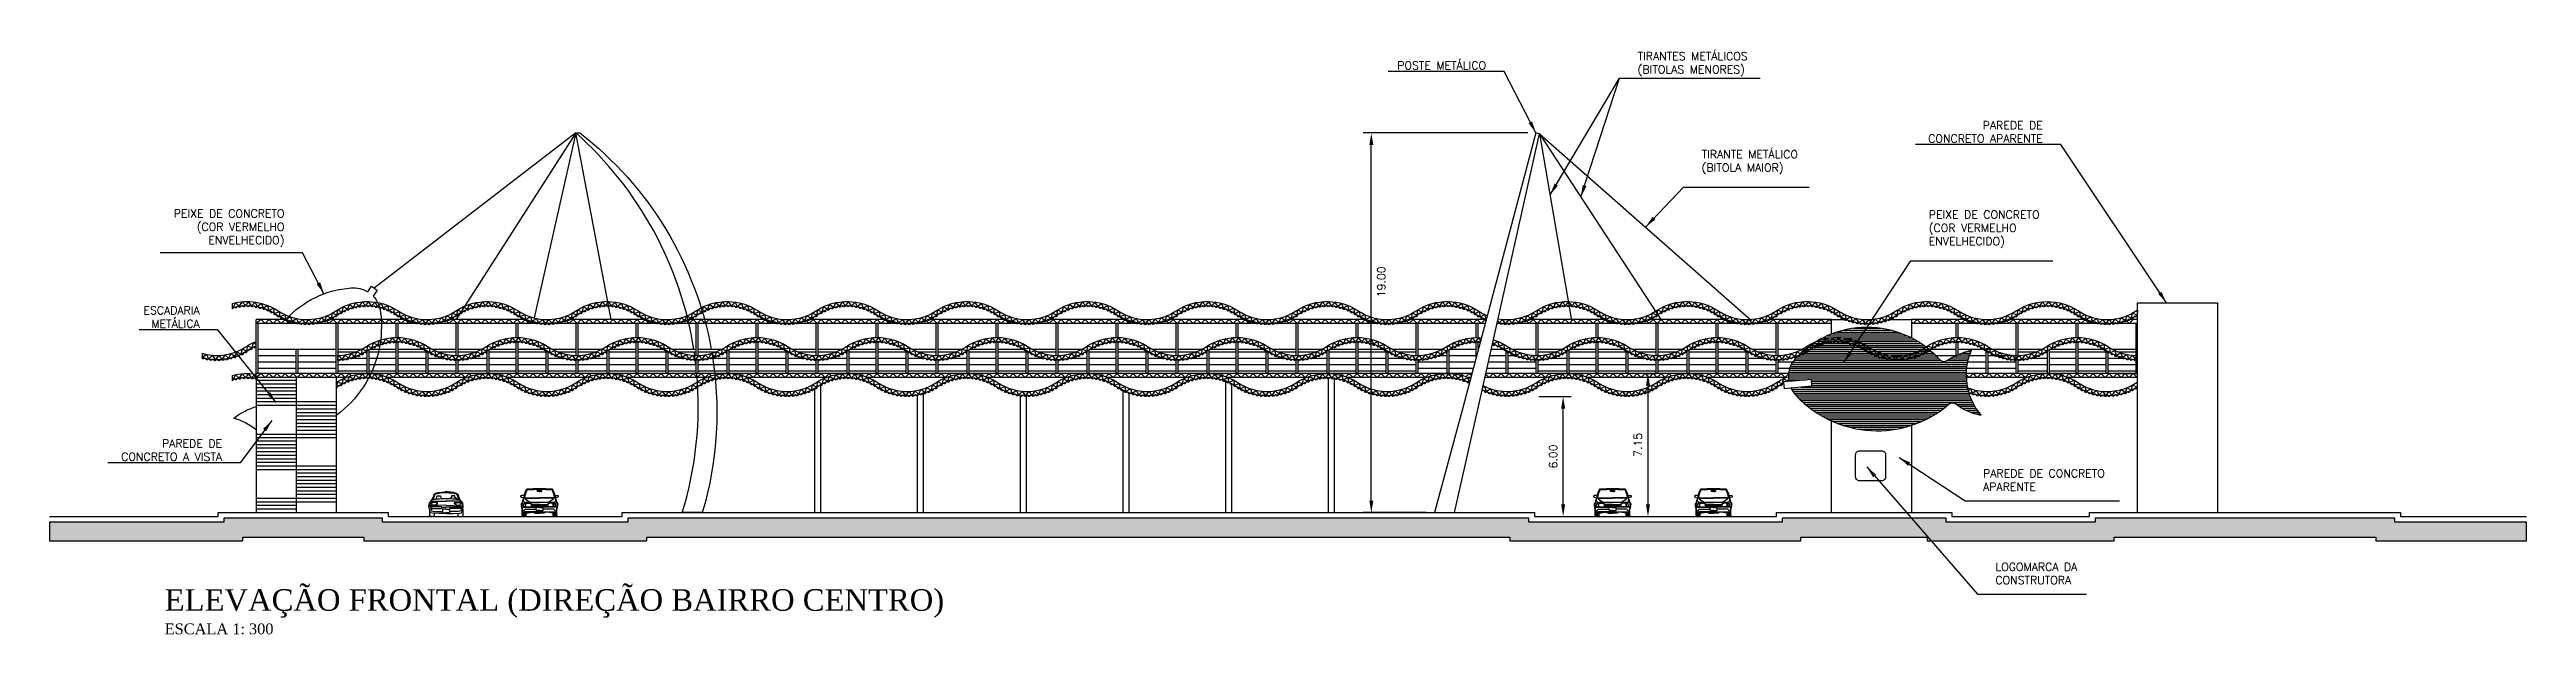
# Model space of a CAD drawing. Header units: millimetres. Extents: x 462 to 740, y -508 to -73.
# Drawn here: x 611.7 to 735.6, y -441.9 to -412.7 of the extents above; entities that cross this region are included whole.
import ezdxf

# ---------------------------------------------------------------- set-up
doc = ezdxf.new("R2010")
doc.units = ezdxf.units.MM
doc.header["$LTSCALE"] = 0.1
doc.header["$PDMODE"] = 3
doc.header["$PDSIZE"] = 0.005
for name, color, linetype in [('azul-claro', 130, 'Continuous'), ('COTAS', 6, 'Continuous'), ('nivel', 1, 'Continuous'), ('ondas-claras', 130, 'Continuous'), ('ondas-escuras', 160, 'Continuous'), ('Parede alta', 5, 'Continuous'), ('Texto', 2, 'Continuous'), ('VEICULO', 7, 'Continuous')]:
    doc.layers.add(name, color=color, linetype=linetype)
doc.styles.add('RO-00', font='romans.shx')
doc.dimstyles.new('COTAS-300', dxfattribs={"dimscale": 0, "dimtxt": 0.4, "dimasz": 0.6, "dimexe": 0.4, "dimexo": 0.4, "dimgap": 0.3, "dimtad": 1, "dimzin": 1, "dimdsep": 46, "dimtxsty": 'RO-00', "dimcen": 2.5, "dimclrd": 6, "dimclre": 6, "dimclrt": 2, "dimadec": 0, "dimazin": 0, "dimtfac": 1, "dimtmove": 2, "dimatfit": 2, "dimfxl": 1, "dimtolj": 1, "dimtzin": 0, "dimarcsym": 0})

msp = doc.modelspace()

# ---------------------------------------------------------------- texts
at = {"layer": 'COTAS', "color": 2, "char_height": 0.4, "style": 'RO-00'}
for s, insert, attachment_point in [('POSTE METÁLICO', (683.566, -413.669), 9), ('TIRANTES METÁLICOS\\P(BITOLAS MENORES)', (691.142, -414.007), 7), ('PAREDE DE \\PCONCRETO APARENTE', (711.399, -417.332), 9), ('TIRANTE METÁLICO\\P(BITOLA MAIOR)', (694.342, -417.719), 1), ('PEIXE DE CONCRETO\\P(COR VERMELHO\\PENVELHECIDO)', (623.496, -420.681), 3), ('PEIXE DE CONCRETO\\P(COR VERMELHO\\PENVELHECIDO)', (705.699, -420.735), 1), ('ESCADARIA \\PMETÁLICA', (619.257, -426.595), 9), ('PAREDE DE \\PCONCRETO A VISTA', (620.373, -433.254), 9), ('PAREDE DE CONCRETO\\PAPARENTE', (708.414, -433.685), 1), ('LOGOMARCA DA\\PCONSTRUTORA', (709.028, -438.363), 1)]:
    msp.add_mtext(s, dxfattribs=dict(at, insert=insert, attachment_point=attachment_point))
at = {"layer": 'Texto', "insert": (617.507, -439.681), "char_height": 1.08, "attachment_point": 1}
msp.add_mtext('{\\fTimes New Roman|b0|i0|c0|p18;ELEVAÇÃO FRONTAL (DIREÇÃO BAIRRO CENTRO)}', dxfattribs=at)
at = {"layer": 'Texto', "insert": (617.507, -441.397), "char_height": 0.54, "width": 9.80136, "attachment_point": 1}
msp.add_mtext('{\\fTimes New Roman|b0|i0|c0|p18;ESCALA 1: 300}', dxfattribs=at)

# ---------------------------------------------------------------- blocks, each defined once
blk = doc.blocks.new('CARRO3')
for p, q in [((-87, 52), (-85, 68)), ((-85, 36), (-87, 52)), ((-80, 49), (-86, 52)), ((-85, 68), (-71, 86)), ((-85, 36), (-85, 5)), ((-79, 19), (-85, 36)), ((-80, 49), (-77, 32)), ((-70, 16), (-79, 19)), ((-66, 0), (-79, 0)), ((-2, 57), (-78, 53)), ((-77, 32), (-74, 29)), ((-75, 49), (-75, 40)), ((-73, 49), (-75, 49)), ((-75, 40), (-22, 40)), ((-74, 29), (-69, 26)), ((-22, 49), (-73, 49)), ((-72, 77), (-71, 86)), ((-72, 77), (-1, 77)), ((-71, 57), (-72, 60)), ((-71, 86), (-63, 105)), ((-53, 58), (-71, 57)), ((-36, 14), (-70, 16)), ((-69, 26), (-62, 25)), ((-67, 86), (-56, 113)), ((-48, 71), (-65, 71)), ((-62, 25), (-18, 25)), ((-61, 15), (-61, 5)), ((-48, 62), (-53, 58)), ((-49, 89), (-45, 104)), ((-48, 71), (-48, 62)), ((-44, 71), (-48, 71)), ((-48, 62), (-44, 62)), ((-45, 104), (-28, 104)), ((-44, 62), (-44, 71)), ((-42, 122), (-8, 125)), ((-1, 14), (-36, 14)), ((-28, 104), (-26, 91)), ((-22, 40), (-22, 49)), ((-20, 47), (-2, 47)), ((-1, 37), (-18, 37)), ((-18, 37), (-18, 19)), ((-18, 19), (0, 19)), ((-2, 57), (0, 57)), ((-2, 47), (0, 47)), ((71, 77), (-1, 77)), ((-1, 37), (17, 37)), ((17, 19), (-1, 19)), ((-1, 14), (35, 14)), ((0, 57), (76, 53)), ((19, 47), (0, 47)), ((41, 122), (6, 125)), ((17, 37), (17, 19)), ((61, 25), (17, 25)), ((21, 40), (21, 49)), ((21, 49), (71, 49)), ((73, 40), (21, 40)), ((27, 104), (24, 91)), ((44, 104), (27, 104)), ((35, 14), (69, 16)), ((42, 62), (42, 71)), ((42, 71), (47, 71)), ((47, 62), (42, 62)), ((47, 89), (44, 104)), ((47, 71), (47, 62)), ((47, 71), (64, 71)), ((47, 62), (51, 58)), ((51, 58), (69, 57)), ((65, 86), (55, 113)), ((59, 15), (59, 5)), ((67, 26), (61, 25)), ((69, 86), (62, 105)), ((64, 0), (78, 0)), ((73, 29), (67, 26)), ((83, 68), (69, 86)), ((69, 57), (71, 60)), ((69, 16), (78, 19)), ((71, 77), (70, 86)), ((71, 49), (73, 49)), ((73, 49), (73, 40)), ((75, 32), (73, 29)), ((78, 49), (75, 32)), ((78, 49), (84, 52)), ((78, 19), (83, 36)), ((86, 52), (83, 68)), ((83, 36), (86, 52)), ((83, 36), (83, 5))]:
    blk.add_line(p, q)
for centre, radius, start, end in [((-1, 61), 65.1, 83.6161, 96.3839), ((-80, 5), 5.21, 180, 270.1507), ((-54, 57), 27.4, 132.5443, 195.2659), ((-65, 64), 7.81, 90, 206.0179), ((-6, -283), 374, 89.0927, 100.0145), ((-66, 5), 5.21, 270.1507, 0), ((-39, 96), 26, 96.3839, 158.9087), ((0, -106), 227, 75.5603, 104.9454), ((-37, 81), 18.9, 122.4491, 158.8894), ((-37, 81), 16.3, 133.0296, 153.7604), ((-37, 81), 16.3, 85.1087, 86.0003), ((-37, 81), 18.9, 30.7149, 58.8305), ((-37, 81), 16.3, 35.8439, 49.5745), ((5, -283), 374, 79.9855, 90.9073), ((38, 96), 26, 21.0913, 83.6161), ((65, 5), 5.21, 180, 269.8493), ((64, 64), 7.81, 333.9821, 90), ((52, 57), 27.4, 344.7341, 47.4557), ((78, 5), 5.21, 269.8493, 0)]:
    blk.add_arc(centre, radius, start, end)
blk = doc.blocks.new('carro_grande_elev_front')
at = {"layer": 'VEICULO'}
for p, q in [((-10, 121), (-10, 125)), ((0, 126), (-9, 126)), ((0, 120), (-9, 120)), ((0, 126), (9, 126)), ((0, 120), (9, 120)), ((10, 121), (10, 125)), ((-90, 98), (-90, 94)), ((-78, 100), (-88, 100)), ((-88, 92), (-77, 89)), ((-82, 68), (-87, 62)), ((-83, 4), (-83, 34)), ((-82, 45), (0, 45)), ((-81, 0), (-81, 29)), ((-81, 0), (-67, 0)), ((-80, 0), (-80, 25)), ((-79, 0), (-79, 22)), ((-77, 89), (-76, 86)), ((-77, 85), (-77, 85)), ((-77, 50), (-76, 63)), ((-77, 0), (-77, 20)), ((-76, 99), (-75, 93)), ((-76, 0), (-76, 20)), ((-76, 20), (0, 20)), ((-74, 65), (-75, 64)), ((-75, 64), (-72, 64)), ((-72, 46), (-75, 47)), ((-74, 0), (-74, 20)), ((0, 22), (-73, 22)), ((-73, 0), (-73, 20)), ((-72, 64), (-69, 64)), ((-72, 63), (-72, 59)), ((-72, 50), (-72, 47)), ((-72, 46), (-69, 46)), ((-71, 67), (71, 67)), ((-71, 65), (-45, 65)), ((-71, 0), (-71, 20)), ((-70, 0), (-70, 20)), ((-69, 89), (0, 89)), ((-69, 88), (0, 88)), ((-69, 85), (-43, 67)), ((-69, 35), (-17, 35)), ((-68, 47), (-68, 63)), ((-68, 0), (-68, 20)), ((-67, 0), (-67, 20)), ((-66, 47), (-66, 63)), ((-65, 64), (-46, 64)), ((-65, 46), (-38, 46)), ((-65, 15), (-36, 20)), ((-65, 4), (-65, 20)), ((-42, 61), (-38, 46)), ((-41, 62), (-37, 46)), ((0, 58), (-40, 58)), ((0, 55), (-39, 55)), ((0, 52), (-39, 52)), ((0, 49), (-38, 49)), ((-37, 46), (0, 46)), ((-35, 58), (-35, 46)), ((-30, 58), (-30, 46)), ((-26, 20), (-23, 16)), ((-25, 58), (-25, 46)), ((-23, 16), (0, 16)), ((-20, 58), (-20, 46)), ((-17, 30), (-17, 41)), ((-15, 58), (-15, 46)), ((0, 43), (-15, 43)), ((0, 28), (-15, 28)), ((-10, 58), (-10, 46)), ((-5, 58), (-5, 46)), ((69, 89), (0, 89)), ((69, 88), (0, 88)), ((0, 58), (40, 58)), ((0, 58), (0, 46)), ((0, 55), (39, 55)), ((0, 52), (39, 52)), ((0, 49), (38, 49)), ((37, 46), (0, 46)), ((82, 45), (0, 45)), ((0, 43), (15, 43)), ((0, 28), (15, 28)), ((0, 22), (73, 22)), ((76, 20), (0, 20)), ((23, 16), (0, 16)), ((5, 58), (5, 46)), ((10, 58), (10, 46)), ((15, 58), (15, 46)), ((17, 30), (17, 41)), ((69, 35), (17, 35)), ((20, 58), (20, 46)), ((26, 20), (23, 16)), ((25, 58), (25, 46)), ((30, 58), (30, 46)), ((35, 58), (35, 46)), ((65, 15), (36, 20)), ((41, 62), (37, 46)), ((42, 61), (38, 46)), ((65, 46), (38, 46)), ((69, 85), (43, 67)), ((71, 65), (45, 65)), ((65, 64), (46, 64)), ((65, 4), (65, 20)), ((66, 47), (66, 63)), ((67, 47), (67, 63)), ((67, 0), (67, 20)), ((72, 46), (68, 46)), ((68, 0), (68, 20)), ((72, 64), (68, 64)), ((70, 0), (70, 20)), ((71, 0), (71, 20)), ((75, 64), (72, 64)), ((72, 63), (72, 59)), ((72, 50), (72, 47)), ((72, 46), (75, 47)), ((73, 0), (73, 20)), ((74, 65), (75, 64)), ((74, 0), (74, 20)), ((76, 99), (75, 93)), ((77, 89), (76, 86)), ((77, 50), (76, 63)), ((76, 0), (76, 20)), ((88, 92), (77, 89)), ((77, 85), (77, 85)), ((77, 0), (77, 20)), ((78, 100), (88, 100)), ((79, 0), (79, 22)), ((80, 0), (80, 25)), ((81, 0), (81, 29)), ((82, 68), (87, 62)), ((83, 4), (83, 34)), ((90, 98), (90, 94)), ((81, 0), (67, 0))]:
    blk.add_line(p, q, dxfattribs=at)
for centre, radius, start, end in [((47, 75), 123, 153.3242, 174.9735), ((47, 75), 120, 154.1335, 172.2174), ((47, 75), 119, 154.1335, 172.2174), ((-61, 129), 3, 95.3028, 153.3242), ((0, -523), 658, 84.6972, 95.3028), ((-59, 126), 3, 95.1557, 154.1335), ((-59, 126), 2, 95.1557, 154.1335), ((0, -523), 655, 84.8443, 95.1557), ((0, -523), 654, 84.8443, 95.1557), ((-9, 125), 1, 90, 180), ((-9, 121), 1, 180, 270), ((9, 125), 1, 0, 90), ((9, 121), 1, 270, 0), ((59, 126), 3, 25.8665, 84.8443), ((59, 126), 2, 25.8665, 84.8443), ((-47, 75), 119, 7.7826, 25.8665), ((61, 129), 3, 26.6758, 84.6972), ((-47, 75), 120, 7.7826, 25.8665), ((-47, 75), 123, 5.0265, 26.6758), ((-88, 98), 2, 90, 180), ((-88, 94), 2, 180, 254.6167), ((20, 52), 108, 174.7999, 175.7267), ((0, 61), 87.3, 179.9938, 206.4303), ((20, 52), 103, 161.5651, 197.1976), ((-77, 4), 6.06, 180, 227.925), ((-78, 98), 2, 11.2915, 90), ((-39, 84), 38.6, 178.5317, 202.8811), ((-75, 23), 3, 197.1976, 270), ((-76, 23), 3, 206.4303, 270), ((-77, 86), 1, 270, 354.9735), ((-74, 50), 3, 176.5135, 250.1361), ((-75, 63), 1, 115.6872, 176.5135), ((-75, 63), 1, 100.1378, 176.5135), ((-71, 71), 4, 202.8811, 270), ((-71, 60), 5, 90, 115.6872), ((-62, 26), 11.5, 127.7412, 175.0677), ((-69, 91), 3, 172.2174, 270), ((-69, 91), 2, 172.2174, 270), ((-69, 63), 1, 0, 90), ((-69, 47), 1, 270, 0), ((-71, 4), 6.06, 312.075, 0), ((-65, 63), 1, 90, 180), ((-65, 47), 1, 180, 270), ((-46, 60), 4, 13.611, 90), ((-45, 61), 4, 13.611, 90), ((-15, 41), 2, 90, 180), ((-15, 30), 2, 180, 270), ((15, 41), 2, 0, 90), ((15, 30), 2, 270, 0), ((45, 61), 4, 90, 166.389), ((46, 60), 4, 90, 166.389), ((65, 63), 1, 0, 90), ((65, 47), 1, 270, 0), ((71, 4), 6.06, 180, 227.925), ((68, 47), 1, 180, 270), ((68, 63), 1, 90, 180), ((69, 91), 2, 270, 7.7826), ((69, 91), 3, 270, 7.7826), ((62, 26), 11.5, 4.9323, 52.2588), ((71, 71), 4, 270, 337.1189), ((71, 60), 5, 64.3128, 90), ((39, 84), 38.6, 337.1189, 1.4683), ((75, 63), 1, 3.4865, 79.8622), ((75, 63), 1, 3.4865, 64.3128), ((74, 50), 3, 289.8639, 3.4865), ((75, 23), 3, 270, 342.8024), ((78, 98), 2, 90, 168.7085), ((77, 86), 1, 185.0265, 270), ((76, 23), 3, 270, 333.5697), ((-20, 52), 103, 342.8024, 18.4349), ((0, 61), 87.3, 333.5697, 0.0062), ((77, 4), 6.06, 312.075, 0), ((-20, 52), 108, 4.2733, 5.2001), ((88, 98), 2, 0, 90), ((88, 94), 2, 285.3833, 0)]:
    blk.add_arc(centre, radius, start, end, dxfattribs=at)
blk = doc.blocks.new('*D78')
at = {"layer": 'COTAS', "color": 6, "lineweight": -2}
for p, q in [((686.2, -430.04), (687.82, -430.04)), ((687.42, -435.44), (687.42, -430.64)), ((686.2, -436.04), (687.82, -436.04))]:
    blk.add_line(p, q, dxfattribs=at)
at = {"layer": 'COTAS', "color": 6}
for points in [[(687.32, -430.64), (687.52, -430.64), (687.42, -430.04)], [(687.32, -435.44), (687.52, -435.44), (687.42, -436.04)]]:
    blk.add_solid(points, dxfattribs=at)
at = {"layer": 'Defpoints', "color": 0}
for p in [(685.8, -430.04), (687.42, -430.04), (685.8, -436.04)]:
    blk.add_point(p, dxfattribs=at)
at = {"layer": 'COTAS', "color": 2, "insert": (686.92, -433.04), "char_height": 0.4, "attachment_point": 5, "rotation": 90, "style": 'RO-00'}
blk.add_mtext('\\A1;6.00', dxfattribs=at)
blk = doc.blocks.new('*D79')
at = {"layer": 'COTAS', "color": 6, "lineweight": -2}
for p, q in [((685.65, -416.85), (677.43, -416.85)), ((677.83, -435.25), (677.83, -417.45)), ((680.58, -435.85), (677.43, -435.85))]:
    blk.add_line(p, q, dxfattribs=at)
at = {"layer": 'COTAS', "color": 6}
for points in [[(677.73, -417.45), (677.93, -417.45), (677.83, -416.85)], [(677.73, -435.25), (677.93, -435.25), (677.83, -435.85)]]:
    blk.add_solid(points, dxfattribs=at)
at = {"layer": 'Defpoints', "color": 0}
for p in [(677.83, -416.85), (686.05, -416.85), (680.98, -435.85)]:
    blk.add_point(p, dxfattribs=at)
at = {"layer": 'COTAS', "color": 2, "insert": (678.33, -424.3), "char_height": 0.4, "attachment_point": 5, "rotation": 90, "style": 'RO-00'}
blk.add_mtext('\\A1;19.00', dxfattribs=at)
blk = doc.blocks.new('*D96')
at = {"layer": 'COTAS', "color": 6, "lineweight": -2}
for p, q in [((691.44, -428.89), (692.06, -428.89)), ((691.66, -429.49), (691.66, -435.44)), ((691.7, -436.04), (692.06, -436.04))]:
    blk.add_line(p, q, dxfattribs=at)
at = {"layer": 'COTAS', "color": 6}
for points in [[(691.56, -429.49), (691.76, -429.49), (691.66, -428.89)], [(691.56, -435.44), (691.76, -435.44), (691.66, -436.04)]]:
    blk.add_solid(points, dxfattribs=at)
at = {"layer": 'Defpoints', "color": 0}
for p in [(691.04, -428.89), (691.3, -436.04), (691.66, -436.04)]:
    blk.add_point(p, dxfattribs=at)
at = {"layer": 'COTAS', "color": 2, "insert": (691.16, -432.46), "char_height": 0.4, "attachment_point": 5, "rotation": 90, "style": 'RO-00'}
blk.add_mtext('\\A1;7.15', dxfattribs=at)

# ---------------------------------------------------------------- dimensions: what is measured, and where the dimension line sits
at = {"layer": 'COTAS'}
dim = msp.add_linear_dim(base=(677.828, -416.85), p1=(680.983, -435.85), p2=(686.055, -416.85), angle=90, dimstyle='COTAS-300', override={"dimscale": 1}, dxfattribs=at)
dim.commit()
dim.dimension.update_dxf_attribs({"geometry": '*D79', "text_midpoint": (678.328, -424.297), "dimtype": 160})
for base, p1, p2, picture, middle in [((691.661, -436.039), (691.039, -428.887), (691.302, -436.039), '*D96', (691.161, -432.463)), ((687.416, -430.039), (685.805, -436.039), (685.805, -430.039), '*D78', (686.916, -433.039))]:
    dim = msp.add_linear_dim(base=base, p1=p1, p2=p2, angle=90, dimstyle='COTAS-300', override={"dimscale": 1}, dxfattribs=at)
    dim.commit()
    dim.dimension.update_dxf_attribs({"geometry": picture, "text_midpoint": middle})

# ---------------------------------------------------------------- hatches: boundary and pattern name
h = msp.add_hatch()
h.set_pattern_fill('LINE', color=256, scale=0.1, style=0)
h.paths.add_polyline_path([(626.072, -427.687), (624.172, -427.687), (624.172, -428.887), (626.072, -428.887)])
h.paths.add_polyline_path([(624.072, -427.687), (622.172, -427.687), (622.172, -428.887), (624.072, -428.887)])
h = msp.add_hatch()
h.set_pattern_fill('LINE', color=256, scale=0.1, style=0)
h.set_pattern_definition([(180, (1253.52307, 93.53916), (0, 0.3175), [])])
h.paths.add_polyline_path([(630.903, -427.687), (632.072, -427.687), (632.072, -427.986, -0.1164514)])
h.paths.add_polyline_path([(630.672, -427.855, 0.237937), (630.723, -427.85, -0.2689828), (630.781, -427.848), (630.781, -427.848, -0.2689891), (630.811, -427.898, 0.6100995), (630.902, -427.943, -0.2689892), (630.959, -427.937), (630.959, -427.937, -0.2689829), (630.993, -427.984, 0.6100995), (631.087, -428.022, -0.2689831), (631.144, -428.012), (631.144, -428.012, -0.2689894), (631.181, -428.057, 0.6100995), (631.277, -428.089, -0.2689898), (631.334, -428.075), (631.334, -428.075, -0.2689835), (631.374, -428.117, 0.6100995), (631.472, -428.142, -0.579938), (631.57, -428.163, 0.6100995), (631.67, -428.181, -0.579938), (631.769, -428.195, 0.6100995), (631.87, -428.205, -0.579938), (631.97, -428.212, 0.6100995), (632.071, -428.216, -0.0014543), (632.072, -428.216), (632.072, -428.887), (630.672, -428.887)])
h.paths.add_polyline_path([(629.172, -427.687), (630.465, -427.687, -0.0205211), (630.465, -427.692, 0.5853), (630.55, -427.745, -0.0985158), (630.572, -427.739), (630.572, -428.887), (629.172, -428.887)])
h.paths.add_polyline_path([(627.727, -427.689, -0.0240383), (627.732, -427.687), (627.768, -427.687, -0.0499243), (627.778, -427.692, 0.3123431), (627.844, -427.687), (629.072, -427.687), (629.072, -428.887), (627.727, -428.887)])
h.paths.add_polyline_path([(626.172, -428.216, -0.0014484), (626.172, -428.216, 0.6100995), (626.273, -428.212, -0.579938), (626.373, -428.205, 0.6100995), (626.474, -428.195, -0.579938), (626.573, -428.181, 0.6100995), (626.673, -428.163, -0.579938), (626.771, -428.142, 0.6100995), (626.869, -428.117, -0.579938), (626.966, -428.089, 0.6100995), (627.062, -428.057, -0.579938), (627.156, -428.022, 0.6100995), (627.25, -427.984, -0.579938), (627.341, -427.943, 0.6100995), (627.432, -427.898, -0.579938), (627.52, -427.85, 0.6100995), (627.608, -427.799, -0.2221373), (627.627, -427.754), (627.627, -428.887), (626.172, -428.887)])
h.paths.add_polyline_path([(626.172, -427.687), (627.34, -427.687, -0.1164514), (626.172, -427.986)])
h = msp.add_hatch()
h.set_pattern_fill('LINE', color=256, scale=0.1, style=0)
h.set_pattern_definition([(180, (1259.52307, 93.53916), (0, 0.3175), [])])
h.paths.add_polyline_path([(636.903, -427.687), (638.072, -427.687), (638.072, -427.986, -0.1164514)])
h.paths.add_polyline_path([(636.672, -427.855, 0.237937), (636.723, -427.85, -0.2689828), (636.781, -427.848), (636.781, -427.848, -0.2689891), (636.811, -427.898, 0.6100995), (636.902, -427.943, -0.2689892), (636.959, -427.937), (636.959, -427.937, -0.2689829), (636.993, -427.984, 0.6100995), (637.087, -428.022, -0.2689831), (637.144, -428.012), (637.144, -428.012, -0.2689894), (637.181, -428.057, 0.6100995), (637.277, -428.089, -0.2689898), (637.334, -428.075), (637.334, -428.075, -0.2689835), (637.374, -428.117, 0.6100995), (637.472, -428.142, -0.579938), (637.57, -428.163, 0.6100995), (637.67, -428.181, -0.579938), (637.769, -428.195, 0.6100995), (637.87, -428.205, -0.579938), (637.97, -428.212, 0.6100995), (638.071, -428.216, -0.0014543), (638.072, -428.216), (638.072, -428.887), (636.672, -428.887)])
h.paths.add_polyline_path([(635.172, -427.687), (636.465, -427.687, -0.0205211), (636.465, -427.692, 0.5853), (636.55, -427.745, -0.0985158), (636.572, -427.739), (636.572, -428.887), (635.172, -428.887)])
h.paths.add_polyline_path([(633.727, -427.689, -0.0240383), (633.732, -427.687), (633.768, -427.687, -0.0499243), (633.778, -427.692, 0.3123431), (633.844, -427.687), (635.072, -427.687), (635.072, -428.887), (633.727, -428.887)])
h.paths.add_polyline_path([(632.172, -428.216, -0.0014484), (632.172, -428.216, 0.6100995), (632.273, -428.212, -0.579938), (632.373, -428.205, 0.6100995), (632.474, -428.195, -0.579938), (632.573, -428.181, 0.6100995), (632.673, -428.163, -0.579938), (632.771, -428.142, 0.6100995), (632.869, -428.117, -0.579938), (632.966, -428.089, 0.6100995), (633.062, -428.057, -0.579938), (633.156, -428.022, 0.6100995), (633.25, -427.984, -0.579938), (633.341, -427.943, 0.6100995), (633.432, -427.898, -0.579938), (633.52, -427.85, 0.6100995), (633.608, -427.799, -0.2221373), (633.627, -427.754), (633.627, -428.887), (632.172, -428.887)])
h.paths.add_polyline_path([(632.172, -427.687), (633.34, -427.687, -0.1164514), (632.172, -427.986)])
h = msp.add_hatch()
h.set_pattern_fill('LINE', color=256, scale=0.1, style=0)
h.set_pattern_definition([(180, (1265.52307, 93.53916), (0, 0.3175), [])])
h.paths.add_polyline_path([(642.903, -427.687), (644.072, -427.687), (644.072, -427.986, -0.1164514)])
h.paths.add_polyline_path([(642.672, -427.855, 0.237937), (642.723, -427.85, -0.2689828), (642.781, -427.848), (642.781, -427.848, -0.2689891), (642.811, -427.898, 0.6100995), (642.902, -427.943, -0.2689892), (642.959, -427.937), (642.959, -427.937, -0.2689829), (642.993, -427.984, 0.6100995), (643.087, -428.022, -0.2689831), (643.144, -428.012), (643.144, -428.012, -0.2689894), (643.181, -428.057, 0.6100995), (643.277, -428.089, -0.2689898), (643.334, -428.075), (643.334, -428.075, -0.2689835), (643.374, -428.117, 0.6100995), (643.472, -428.142, -0.579938), (643.57, -428.163, 0.6100995), (643.67, -428.181, -0.579938), (643.769, -428.195, 0.6100995), (643.87, -428.205, -0.579938), (643.97, -428.212, 0.6100995), (644.071, -428.216, -0.0014543), (644.072, -428.216), (644.072, -428.887), (642.672, -428.887)])
h.paths.add_polyline_path([(641.172, -427.687), (642.465, -427.687, -0.0205211), (642.465, -427.692, 0.5853), (642.55, -427.745, -0.0985158), (642.572, -427.739), (642.572, -428.887), (641.172, -428.887)])
h.paths.add_polyline_path([(639.727, -427.689, -0.0240383), (639.732, -427.687), (639.768, -427.687, -0.0499243), (639.778, -427.692, 0.3123431), (639.844, -427.687), (641.072, -427.687), (641.072, -428.887), (639.727, -428.887)])
h.paths.add_polyline_path([(638.172, -428.216, -0.0014484), (638.172, -428.216, 0.6100995), (638.273, -428.212, -0.579938), (638.373, -428.205, 0.6100995), (638.474, -428.195, -0.579938), (638.573, -428.181, 0.6100995), (638.673, -428.163, -0.579938), (638.771, -428.142, 0.6100995), (638.869, -428.117, -0.579938), (638.966, -428.089, 0.6100995), (639.062, -428.057, -0.579938), (639.156, -428.022, 0.6100995), (639.25, -427.984, -0.579938), (639.341, -427.943, 0.6100995), (639.432, -427.898, -0.579938), (639.52, -427.85, 0.6100995), (639.608, -427.799, -0.2221373), (639.627, -427.754), (639.627, -428.887), (638.172, -428.887)])
h.paths.add_polyline_path([(638.172, -427.687), (639.34, -427.687, -0.1164514), (638.172, -427.986)])
h = msp.add_hatch()
h.set_pattern_fill('LINE', color=256, scale=0.1, style=0)
h.set_pattern_definition([(180, (1271.52307, 93.53916), (0, 0.3175), [])])
h.paths.add_polyline_path([(648.903, -427.687), (650.072, -427.687), (650.072, -427.986, -0.1164514)])
h.paths.add_polyline_path([(648.672, -427.855, 0.237937), (648.723, -427.85, -0.2689828), (648.781, -427.848), (648.781, -427.848, -0.2689891), (648.811, -427.898, 0.6100995), (648.902, -427.943, -0.2689892), (648.959, -427.937), (648.959, -427.937, -0.2689829), (648.993, -427.984, 0.6100995), (649.087, -428.022, -0.2689831), (649.144, -428.012), (649.144, -428.012, -0.2689894), (649.181, -428.057, 0.6100995), (649.277, -428.089, -0.2689898), (649.334, -428.075), (649.334, -428.075, -0.2689835), (649.374, -428.117, 0.6100995), (649.472, -428.142, -0.579938), (649.57, -428.163, 0.6100995), (649.67, -428.181, -0.579938), (649.769, -428.195, 0.6100995), (649.87, -428.205, -0.579938), (649.97, -428.212, 0.6100995), (650.071, -428.216, -0.0014543), (650.072, -428.216), (650.072, -428.887), (648.672, -428.887)])
h.paths.add_polyline_path([(647.172, -427.687), (648.465, -427.687, -0.0205211), (648.465, -427.692, 0.5853), (648.55, -427.745, -0.0985158), (648.572, -427.739), (648.572, -428.887), (647.172, -428.887)])
h.paths.add_polyline_path([(645.727, -427.689, -0.0240383), (645.732, -427.687), (645.768, -427.687, -0.0499243), (645.778, -427.692, 0.3123431), (645.844, -427.687), (647.072, -427.687), (647.072, -428.887), (645.727, -428.887)])
h.paths.add_polyline_path([(644.172, -428.216, -0.0014484), (644.172, -428.216, 0.6100995), (644.273, -428.212, -0.579938), (644.373, -428.205, 0.6100995), (644.474, -428.195, -0.579938), (644.573, -428.181, 0.6100995), (644.673, -428.163, -0.579938), (644.771, -428.142, 0.6100995), (644.869, -428.117, -0.579938), (644.966, -428.089, 0.6100995), (645.062, -428.057, -0.579938), (645.156, -428.022, 0.6100995), (645.25, -427.984, -0.579938), (645.341, -427.943, 0.6100995), (645.432, -427.898, -0.579938), (645.52, -427.85, 0.6100995), (645.608, -427.799, -0.2221373), (645.627, -427.754), (645.627, -428.887), (644.172, -428.887)])
h.paths.add_polyline_path([(644.172, -427.687), (645.34, -427.687, -0.1164514), (644.172, -427.986)])
h = msp.add_hatch()
h.set_pattern_fill('LINE', color=256, scale=0.1, style=0)
h.set_pattern_definition([(180, (1277.52307, 93.53916), (0, 0.3175), [])])
h.paths.add_polyline_path([(654.903, -427.687), (656.072, -427.687), (656.072, -427.986, -0.1164514)])
h.paths.add_polyline_path([(654.672, -427.855, 0.237937), (654.723, -427.85, -0.2689828), (654.781, -427.848), (654.781, -427.848, -0.2689891), (654.811, -427.898, 0.6100995), (654.902, -427.943, -0.2689892), (654.959, -427.937), (654.959, -427.937, -0.2689829), (654.993, -427.984, 0.6100995), (655.087, -428.022, -0.2689831), (655.144, -428.012), (655.144, -428.012, -0.2689894), (655.181, -428.057, 0.6100995), (655.277, -428.089, -0.2689898), (655.334, -428.075), (655.334, -428.075, -0.2689835), (655.374, -428.117, 0.6100995), (655.472, -428.142, -0.579938), (655.57, -428.163, 0.6100995), (655.67, -428.181, -0.579938), (655.769, -428.195, 0.6100995), (655.87, -428.205, -0.579938), (655.97, -428.212, 0.6100995), (656.071, -428.216, -0.0014543), (656.072, -428.216), (656.072, -428.887), (654.672, -428.887)])
h.paths.add_polyline_path([(653.172, -427.687), (654.465, -427.687, -0.0205211), (654.465, -427.692, 0.5853), (654.55, -427.745, -0.0985158), (654.572, -427.739), (654.572, -428.887), (653.172, -428.887)])
h.paths.add_polyline_path([(651.727, -427.689, -0.0240383), (651.732, -427.687), (651.768, -427.687, -0.0499243), (651.778, -427.692, 0.3123431), (651.844, -427.687), (653.072, -427.687), (653.072, -428.887), (651.727, -428.887)])
h.paths.add_polyline_path([(650.172, -428.216, -0.0014484), (650.172, -428.216, 0.6100995), (650.273, -428.212, -0.579938), (650.373, -428.205, 0.6100995), (650.474, -428.195, -0.579938), (650.573, -428.181, 0.6100995), (650.673, -428.163, -0.579938), (650.771, -428.142, 0.6100995), (650.869, -428.117, -0.579938), (650.966, -428.089, 0.6100995), (651.062, -428.057, -0.579938), (651.156, -428.022, 0.6100995), (651.25, -427.984, -0.579938), (651.341, -427.943, 0.6100995), (651.432, -427.898, -0.579938), (651.52, -427.85, 0.6100995), (651.608, -427.799, -0.2221373), (651.627, -427.754), (651.627, -428.887), (650.172, -428.887)])
h.paths.add_polyline_path([(650.172, -427.687), (651.34, -427.687, -0.1164514), (650.172, -427.986)])
h = msp.add_hatch()
h.set_pattern_fill('LINE', color=256, scale=0.1, style=0)
h.set_pattern_definition([(180, (1283.52307, 93.53916), (0, 0.3175), [])])
h.paths.add_polyline_path([(660.903, -427.687), (662.072, -427.687), (662.072, -427.986, -0.1164514)])
h.paths.add_polyline_path([(660.672, -427.855, 0.237937), (660.723, -427.85, -0.2689828), (660.781, -427.848), (660.781, -427.848, -0.2689891), (660.811, -427.898, 0.6100995), (660.902, -427.943, -0.2689892), (660.959, -427.937), (660.959, -427.937, -0.2689829), (660.993, -427.984, 0.6100995), (661.087, -428.022, -0.2689831), (661.144, -428.012), (661.144, -428.012, -0.2689894), (661.181, -428.057, 0.6100995), (661.277, -428.089, -0.2689898), (661.334, -428.075), (661.334, -428.075, -0.2689835), (661.374, -428.117, 0.6100995), (661.472, -428.142, -0.579938), (661.57, -428.163, 0.6100995), (661.67, -428.181, -0.579938), (661.769, -428.195, 0.6100995), (661.87, -428.205, -0.579938), (661.97, -428.212, 0.6100995), (662.071, -428.216, -0.0014543), (662.072, -428.216), (662.072, -428.887), (660.672, -428.887)])
h.paths.add_polyline_path([(659.172, -427.687), (660.465, -427.687, -0.0205211), (660.465, -427.692, 0.5853), (660.55, -427.745, -0.0985158), (660.572, -427.739), (660.572, -428.887), (659.172, -428.887)])
h.paths.add_polyline_path([(657.727, -427.689, -0.0240383), (657.732, -427.687), (657.768, -427.687, -0.0499243), (657.778, -427.692, 0.3123431), (657.844, -427.687), (659.072, -427.687), (659.072, -428.887), (657.727, -428.887)])
h.paths.add_polyline_path([(656.172, -428.216, -0.0014484), (656.172, -428.216, 0.6100995), (656.273, -428.212, -0.579938), (656.373, -428.205, 0.6100995), (656.474, -428.195, -0.579938), (656.573, -428.181, 0.6100995), (656.673, -428.163, -0.579938), (656.771, -428.142, 0.6100995), (656.869, -428.117, -0.579938), (656.966, -428.089, 0.6100995), (657.062, -428.057, -0.579938), (657.156, -428.022, 0.6100995), (657.25, -427.984, -0.579938), (657.341, -427.943, 0.6100995), (657.432, -427.898, -0.579938), (657.52, -427.85, 0.6100995), (657.608, -427.799, -0.2221373), (657.627, -427.754), (657.627, -428.887), (656.172, -428.887)])
h.paths.add_polyline_path([(656.172, -427.687), (657.34, -427.687, -0.1164514), (656.172, -427.986)])
h = msp.add_hatch()
h.set_pattern_fill('LINE', color=256, scale=0.1, style=0)
h.set_pattern_definition([(180, (1289.52307, 93.53916), (0, 0.3175), [])])
h.paths.add_polyline_path([(666.903, -427.687), (668.072, -427.687), (668.072, -427.986, -0.1164514)])
h.paths.add_polyline_path([(666.672, -427.855, 0.237937), (666.723, -427.85, -0.2689828), (666.781, -427.848), (666.781, -427.848, -0.2689891), (666.811, -427.898, 0.6100995), (666.902, -427.943, -0.2689892), (666.959, -427.937), (666.959, -427.937, -0.2689829), (666.993, -427.984, 0.6100995), (667.087, -428.022, -0.2689831), (667.144, -428.012), (667.144, -428.012, -0.2689894), (667.181, -428.057, 0.6100995), (667.277, -428.089, -0.2689898), (667.334, -428.075), (667.334, -428.075, -0.2689835), (667.374, -428.117, 0.6100995), (667.472, -428.142, -0.579938), (667.57, -428.163, 0.6100995), (667.67, -428.181, -0.579938), (667.769, -428.195, 0.6100995), (667.87, -428.205, -0.579938), (667.97, -428.212, 0.6100995), (668.071, -428.216, -0.0014543), (668.072, -428.216), (668.072, -428.887), (666.672, -428.887)])
h.paths.add_polyline_path([(665.172, -427.687), (666.465, -427.687, -0.0205211), (666.465, -427.692, 0.5853), (666.55, -427.745, -0.0985158), (666.572, -427.739), (666.572, -428.887), (665.172, -428.887)])
h.paths.add_polyline_path([(663.727, -427.689, -0.0240383), (663.732, -427.687), (663.768, -427.687, -0.0499243), (663.778, -427.692, 0.3123431), (663.844, -427.687), (665.072, -427.687), (665.072, -428.887), (663.727, -428.887)])
h.paths.add_polyline_path([(662.172, -428.216, -0.0014484), (662.172, -428.216, 0.6100995), (662.273, -428.212, -0.579938), (662.373, -428.205, 0.6100995), (662.474, -428.195, -0.579938), (662.573, -428.181, 0.6100995), (662.673, -428.163, -0.579938), (662.771, -428.142, 0.6100995), (662.869, -428.117, -0.579938), (662.966, -428.089, 0.6100995), (663.062, -428.057, -0.579938), (663.156, -428.022, 0.6100995), (663.25, -427.984, -0.579938), (663.341, -427.943, 0.6100995), (663.432, -427.898, -0.579938), (663.52, -427.85, 0.6100995), (663.608, -427.799, -0.2221373), (663.627, -427.754), (663.627, -428.887), (662.172, -428.887)])
h.paths.add_polyline_path([(662.172, -427.687), (663.34, -427.687, -0.1164514), (662.172, -427.986)])
h = msp.add_hatch()
h.set_pattern_fill('LINE', color=256, scale=0.1, style=0)
h.set_pattern_definition([(180, (1295.52307, 93.53916), (0, 0.3175), [])])
h.paths.add_polyline_path([(672.903, -427.687), (674.072, -427.687), (674.072, -427.986, -0.1164514)])
h.paths.add_polyline_path([(672.672, -427.855, 0.237937), (672.723, -427.85, -0.2689828), (672.781, -427.848), (672.781, -427.848, -0.2689891), (672.811, -427.898, 0.6100995), (672.902, -427.943, -0.2689892), (672.959, -427.937), (672.959, -427.937, -0.2689829), (672.993, -427.984, 0.6100995), (673.087, -428.022, -0.2689831), (673.144, -428.012), (673.144, -428.012, -0.2689894), (673.181, -428.057, 0.6100995), (673.277, -428.089, -0.2689898), (673.334, -428.075), (673.334, -428.075, -0.2689835), (673.374, -428.117, 0.6100995), (673.472, -428.142, -0.579938), (673.57, -428.163, 0.6100995), (673.67, -428.181, -0.579938), (673.769, -428.195, 0.6100995), (673.87, -428.205, -0.579938), (673.97, -428.212, 0.6100995), (674.071, -428.216, -0.0014543), (674.072, -428.216), (674.072, -428.887), (672.672, -428.887)])
h.paths.add_polyline_path([(671.172, -427.687), (672.465, -427.687, -0.0205211), (672.465, -427.692, 0.5853), (672.55, -427.745, -0.0985158), (672.572, -427.739), (672.572, -428.887), (671.172, -428.887)])
h.paths.add_polyline_path([(669.727, -427.689, -0.0240383), (669.732, -427.687), (669.768, -427.687, -0.0499243), (669.778, -427.692, 0.3123431), (669.844, -427.687), (671.072, -427.687), (671.072, -428.887), (669.727, -428.887)])
h.paths.add_polyline_path([(668.172, -428.216, -0.0014484), (668.172, -428.216, 0.6100995), (668.273, -428.212, -0.579938), (668.373, -428.205, 0.6100995), (668.474, -428.195, -0.579938), (668.573, -428.181, 0.6100995), (668.673, -428.163, -0.579938), (668.771, -428.142, 0.6100995), (668.869, -428.117, -0.579938), (668.966, -428.089, 0.6100995), (669.062, -428.057, -0.579938), (669.156, -428.022, 0.6100995), (669.25, -427.984, -0.579938), (669.341, -427.943, 0.6100995), (669.432, -427.898, -0.579938), (669.52, -427.85, 0.6100995), (669.608, -427.799, -0.2221373), (669.627, -427.754), (669.627, -428.887), (668.172, -428.887)])
h.paths.add_polyline_path([(668.172, -427.687), (669.34, -427.687, -0.1164514), (668.172, -427.986)])
h = msp.add_hatch()
h.set_pattern_fill('LINE', color=256, scale=0.1, style=0)
h.set_pattern_definition([(180, (1301.52307, 93.53916), (0, 0.3175), [])])
h.paths.add_polyline_path([(678.903, -427.687), (680.072, -427.687), (680.072, -427.986, -0.1164514)])
h.paths.add_polyline_path([(678.672, -427.855, 0.237937), (678.723, -427.85, -0.2689828), (678.781, -427.848), (678.781, -427.848, -0.2689891), (678.811, -427.898, 0.6100995), (678.902, -427.943, -0.2689892), (678.959, -427.937), (678.959, -427.937, -0.2689829), (678.993, -427.984, 0.6100995), (679.087, -428.022, -0.2689831), (679.144, -428.012), (679.144, -428.012, -0.2689894), (679.181, -428.057, 0.6100995), (679.277, -428.089, -0.2689898), (679.334, -428.075), (679.334, -428.075, -0.2689835), (679.374, -428.117, 0.6100995), (679.472, -428.142, -0.579938), (679.57, -428.163, 0.6100995), (679.67, -428.181, -0.579938), (679.769, -428.195, 0.6100995), (679.87, -428.205, -0.579938), (679.97, -428.212, 0.6100995), (680.071, -428.216, -0.0014543), (680.072, -428.216), (680.072, -428.887), (678.672, -428.887)])
h.paths.add_polyline_path([(677.172, -427.687), (678.465, -427.687, -0.0205211), (678.465, -427.692, 0.5853), (678.55, -427.745, -0.0985158), (678.572, -427.739), (678.572, -428.887), (677.172, -428.887)])
h.paths.add_polyline_path([(675.727, -427.689, -0.0240383), (675.732, -427.687), (675.768, -427.687, -0.0499243), (675.778, -427.692, 0.3123431), (675.844, -427.687), (677.072, -427.687), (677.072, -428.887), (675.727, -428.887)])
h.paths.add_polyline_path([(674.172, -428.216, -0.0014484), (674.172, -428.216, 0.6100995), (674.273, -428.212, -0.579938), (674.373, -428.205, 0.6100995), (674.474, -428.195, -0.579938), (674.573, -428.181, 0.6100995), (674.673, -428.163, -0.579938), (674.771, -428.142, 0.6100995), (674.869, -428.117, -0.579938), (674.966, -428.089, 0.6100995), (675.062, -428.057, -0.579938), (675.156, -428.022, 0.6100995), (675.25, -427.984, -0.579938), (675.341, -427.943, 0.6100995), (675.432, -427.898, -0.579938), (675.52, -427.85, 0.6100995), (675.608, -427.799, -0.2221373), (675.627, -427.754), (675.627, -428.887), (674.172, -428.887)])
h.paths.add_polyline_path([(674.172, -427.687), (675.34, -427.687, -0.1164514), (674.172, -427.986)])
h = msp.add_hatch()
h.set_pattern_fill('LINE', color=256, scale=0.1, style=0)
h.paths.add_polyline_path([(681.627, -427.754, 0.2221373), (681.608, -427.799, -0.6100995), (681.52, -427.85, 0.579938), (681.432, -427.898, -0.6100995), (681.341, -427.943, 0.579938), (681.25, -427.984, -0.6100995), (681.156, -428.022, 0.579938), (681.062, -428.057, -0.6100995), (680.966, -428.089, 0.579938), (680.869, -428.117, -0.6100995), (680.771, -428.142, 0.579938), (680.673, -428.163, -0.6100995), (680.573, -428.181, 0.579938), (680.474, -428.195, -0.6100995), (680.373, -428.205, 0.579938), (680.273, -428.212, -0.6100995), (680.172, -428.216, 0.0014484), (680.172, -428.216), (680.172, -428.887), (681.627, -428.887)])
h.paths.add_polyline_path([(681.34, -427.687), (680.172, -427.687), (680.172, -427.986, 0.1164514)])
h.paths.add_polyline_path([(683.072, -428.069), (683.072, -427.687), (681.844, -427.687, -0.3123431), (681.778, -427.692, 0.0499243), (681.768, -427.687), (681.732, -427.687, 0.0240383), (681.727, -427.689), (681.727, -428.887), (682.854, -428.887)])
h.paths.add_polyline_path([(684.572, -427.739, 0.0985158), (684.55, -427.745, -0.5853), (684.465, -427.692, 0.0205211), (684.465, -427.687), (683.825, -427.687), (683.557, -428.887), (684.572, -428.887)])
h.paths.add_polyline_path([(686.072, -428.216, 0.0014543), (686.071, -428.216, -0.6100995), (685.97, -428.212, 0.579938), (685.87, -428.205, -0.6100995), (685.769, -428.195, 0.579938), (685.67, -428.181, -0.6100995), (685.57, -428.163, 0.579938), (685.472, -428.142, -0.6100995), (685.374, -428.117, 0.2689835), (685.334, -428.075), (685.334, -428.075, 0.2689898), (685.277, -428.089, -0.6100995), (685.181, -428.057, 0.2689894), (685.144, -428.012), (685.144, -428.012, 0.2689831), (685.087, -428.022, -0.6100995), (684.993, -427.984, 0.2689829), (684.959, -427.937), (684.959, -427.937, 0.2689892), (684.902, -427.943, -0.6100995), (684.811, -427.898, 0.2689891), (684.781, -427.848), (684.781, -427.848, 0.2689828), (684.723, -427.85, -0.237937), (684.672, -427.855), (684.672, -428.887), (686.072, -428.887)])
h.paths.add_polyline_path([(686.072, -427.687), (684.903, -427.687, 0.1164514), (686.072, -427.986)])
h = msp.add_hatch()
h.set_pattern_fill('LINE', color=256, scale=0.1, style=0)
h.set_pattern_definition([(180, (1313.52307, 93.53916), (0, 0.3175), [])])
h.paths.add_polyline_path([(690.903, -427.687), (692.072, -427.687), (692.072, -427.986, -0.1164514)])
h.paths.add_polyline_path([(690.672, -427.855, 0.237937), (690.723, -427.85, -0.2689828), (690.781, -427.848), (690.781, -427.848, -0.2689891), (690.811, -427.898, 0.6100995), (690.902, -427.943, -0.2689892), (690.959, -427.937), (690.959, -427.937, -0.2689829), (690.993, -427.984, 0.6100995), (691.087, -428.022, -0.2689831), (691.144, -428.012), (691.144, -428.012, -0.2689894), (691.181, -428.057, 0.6100995), (691.277, -428.089, -0.2689898), (691.334, -428.075), (691.334, -428.075, -0.2689835), (691.374, -428.117, 0.6100995), (691.472, -428.142, -0.579938), (691.57, -428.163, 0.6100995), (691.67, -428.181, -0.579938), (691.769, -428.195, 0.6100995), (691.87, -428.205, -0.579938), (691.97, -428.212, 0.6100995), (692.071, -428.216, -0.0014543), (692.072, -428.216), (692.072, -428.887), (690.672, -428.887)])
h.paths.add_polyline_path([(689.172, -427.687), (690.465, -427.687, -0.0205211), (690.465, -427.692, 0.5853), (690.55, -427.745, -0.0985158), (690.572, -427.739), (690.572, -428.887), (689.172, -428.887)])
h.paths.add_polyline_path([(687.727, -427.689, -0.0240383), (687.732, -427.687), (687.768, -427.687, -0.0499243), (687.778, -427.692, 0.3123431), (687.844, -427.687), (689.072, -427.687), (689.072, -428.887), (687.727, -428.887)])
h.paths.add_polyline_path([(686.172, -428.216, -0.0014484), (686.172, -428.216, 0.6100995), (686.273, -428.212, -0.579938), (686.373, -428.205, 0.6100995), (686.474, -428.195, -0.579938), (686.573, -428.181, 0.6100995), (686.673, -428.163, -0.579938), (686.771, -428.142, 0.6100995), (686.869, -428.117, -0.579938), (686.966, -428.089, 0.6100995), (687.062, -428.057, -0.579938), (687.156, -428.022, 0.6100995), (687.25, -427.984, -0.579938), (687.341, -427.943, 0.6100995), (687.432, -427.898, -0.579938), (687.52, -427.85, 0.6100995), (687.608, -427.799, -0.2221373), (687.627, -427.754), (687.627, -428.887), (686.172, -428.887)])
h.paths.add_polyline_path([(686.172, -427.687), (687.34, -427.687, -0.1164514), (686.172, -427.986)])
h = msp.add_hatch()
h.set_pattern_fill('LINE', color=256, scale=0.1, style=0)
h.set_pattern_definition([(180, (1319.52307, 93.53916), (0, 0.3175), [])])
h.paths.add_polyline_path([(696.903, -427.687), (698.072, -427.687), (698.072, -427.986, -0.1164514)])
h.paths.add_polyline_path([(696.672, -427.855, 0.237937), (696.723, -427.85, -0.2689828), (696.781, -427.848), (696.781, -427.848, -0.2689891), (696.811, -427.898, 0.6100995), (696.902, -427.943, -0.2689892), (696.959, -427.937), (696.959, -427.937, -0.2689829), (696.993, -427.984, 0.6100995), (697.087, -428.022, -0.2689831), (697.144, -428.012), (697.144, -428.012, -0.2689894), (697.181, -428.057, 0.6100995), (697.277, -428.089, -0.2689898), (697.334, -428.075), (697.334, -428.075, -0.2689835), (697.374, -428.117, 0.6100995), (697.472, -428.142, -0.579938), (697.57, -428.163, 0.6100995), (697.67, -428.181, -0.579938), (697.769, -428.195, 0.6100995), (697.87, -428.205, -0.579938), (697.97, -428.212, 0.6100995), (698.071, -428.216, -0.0014543), (698.072, -428.216), (698.072, -428.887), (696.672, -428.887)])
h.paths.add_polyline_path([(695.172, -427.687), (696.465, -427.687, -0.0205211), (696.465, -427.692, 0.5853), (696.55, -427.745, -0.0985158), (696.572, -427.739), (696.572, -428.887), (695.172, -428.887)])
h.paths.add_polyline_path([(693.727, -427.689, -0.0240383), (693.732, -427.687), (693.768, -427.687, -0.0499243), (693.778, -427.692, 0.3123431), (693.844, -427.687), (695.072, -427.687), (695.072, -428.887), (693.727, -428.887)])
h.paths.add_polyline_path([(692.172, -428.216, -0.0014484), (692.172, -428.216, 0.6100995), (692.273, -428.212, -0.579938), (692.373, -428.205, 0.6100995), (692.474, -428.195, -0.579938), (692.573, -428.181, 0.6100995), (692.673, -428.163, -0.579938), (692.771, -428.142, 0.6100995), (692.869, -428.117, -0.579938), (692.966, -428.089, 0.6100995), (693.062, -428.057, -0.579938), (693.156, -428.022, 0.6100995), (693.25, -427.984, -0.579938), (693.341, -427.943, 0.6100995), (693.432, -427.898, -0.579938), (693.52, -427.85, 0.6100995), (693.608, -427.799, -0.2221373), (693.627, -427.754), (693.627, -428.887), (692.172, -428.887)])
h.paths.add_polyline_path([(692.172, -427.687), (693.34, -427.687, -0.1164514), (692.172, -427.986)])
h = msp.add_hatch()
h.set_pattern_fill('LINE', color=256, scale=0.1, style=0)
h.paths.add_polyline_path([(698.986, -428.198, -0.0125365), (699.154, -428.02, 0.5616423), (699.062, -428.057, -0.6100995), (698.966, -428.089, 0.579938), (698.869, -428.117, -0.6100995), (698.771, -428.142, 0.579938), (698.673, -428.163, -0.6100995), (698.573, -428.181, 0.579938), (698.474, -428.195, -0.6100995), (698.373, -428.205, 0.579938), (698.273, -428.212, -0.6100995), (698.172, -428.216, 0.0014484), (698.172, -428.216), (698.172, -428.887), (698.69, -428.887, -0.0471188), (698.744, -428.642, -0.095477)])
h.paths.add_polyline_path([(699.34, -427.687), (698.172, -427.687), (698.172, -427.986, 0.1164514)])
h.paths.add_polyline_path([(707.072, -427.687), (705.844, -427.687, -0.3123431), (705.778, -427.692, 0.0499243), (705.768, -427.687), (705.732, -427.687, 0.0616411), (705.719, -427.693, -0.0383681), (706.256, -428.211, 0.3865108), (706.613, -428.25, -0.0318358), (707.072, -427.997)])
h = msp.add_hatch()
h.set_pattern_fill('LINE', color=256, scale=0.1, style=0)
h.paths.add_polyline_path([(710.072, -427.687), (708.903, -427.687, 0.1164514), (710.072, -427.986)], flags=17)
h.paths.add_polyline_path([(710.072, -427.986, -0.1164514), (708.903, -427.687), (708.672, -427.687), (708.672, -428.887), (710.072, -428.887)])
h.paths.add_polyline_path([(708.572, -427.739, 0.0985158), (708.55, -427.745, -0.5853), (708.465, -427.692, 0.0205211), (708.465, -427.687), (707.172, -427.687), (707.172, -427.951, -0.0425794), (707.834, -427.726, 0.0952719), (707.585, -428.887), (708.572, -428.887)])
h = msp.add_hatch()
h.set_pattern_fill('LINE', color=256, scale=0.1, style=0)
h.set_pattern_definition([(180, (1337.52307, 93.53916), (0, 0.3175), [])])
h.paths.add_polyline_path([(714.903, -427.687), (716.072, -427.687), (716.072, -427.986, -0.1164514)])
h.paths.add_polyline_path([(714.672, -427.855, 0.237937), (714.723, -427.85, -0.2689828), (714.781, -427.848), (714.781, -427.848, -0.2689891), (714.811, -427.898, 0.6100995), (714.902, -427.943, -0.2689892), (714.959, -427.937), (714.959, -427.937, -0.2689829), (714.993, -427.984, 0.6100995), (715.087, -428.022, -0.2689831), (715.144, -428.012), (715.144, -428.012, -0.2689894), (715.181, -428.057, 0.6100995), (715.277, -428.089, -0.2689898), (715.334, -428.075), (715.334, -428.075, -0.2689835), (715.374, -428.117, 0.6100995), (715.472, -428.142, -0.579938), (715.57, -428.163, 0.6100995), (715.67, -428.181, -0.579938), (715.769, -428.195, 0.6100995), (715.87, -428.205, -0.579938), (715.97, -428.212, 0.6100995), (716.071, -428.216, -0.0014543), (716.072, -428.216), (716.072, -428.887), (714.672, -428.887)])
h.paths.add_polyline_path([(713.172, -427.687), (714.465, -427.687, -0.0205211), (714.465, -427.692, 0.5853), (714.55, -427.745, -0.0985158), (714.572, -427.739), (714.572, -428.887), (713.172, -428.887)])
h.paths.add_polyline_path([(711.727, -427.689, -0.0240383), (711.732, -427.687), (711.768, -427.687, -0.0499243), (711.778, -427.692, 0.3123431), (711.844, -427.687), (713.072, -427.687), (713.072, -428.887), (711.727, -428.887)])
h.paths.add_polyline_path([(710.172, -428.216, -0.0014484), (710.172, -428.216, 0.6100995), (710.273, -428.212, -0.579938), (710.373, -428.205, 0.6100995), (710.474, -428.195, -0.579938), (710.573, -428.181, 0.6100995), (710.673, -428.163, -0.579938), (710.771, -428.142, 0.6100995), (710.869, -428.117, -0.579938), (710.966, -428.089, 0.6100995), (711.062, -428.057, -0.579938), (711.156, -428.022, 0.6100995), (711.25, -427.984, -0.579938), (711.341, -427.943, 0.6100995), (711.432, -427.898, -0.579938), (711.52, -427.85, 0.6100995), (711.608, -427.799, -0.2221373), (711.627, -427.754), (711.627, -428.887), (710.172, -428.887)])
h.paths.add_polyline_path([(710.172, -427.687), (711.34, -427.687, -0.1164514), (710.172, -427.986)])
at = {"layer": 'nivel'}
h = msp.add_hatch(dxfattribs=at)
h.set_pattern_fill('LINE', color=256, scale=0.03, style=0)
edge = h.paths.add_edge_path()
edge.add_line((699.841, -429.528), (698.81, -429.622))
edge.add_arc((700.016, -429.049), 1.335, 205.42716, 225.6909)
edge.add_arc((703.112, -426.24), 5.514, 223.05218, 245.59523)
edge.add_arc((703.112, -426.24), 5.514, 245.59523, 288.19169)
edge.add_arc((703.112, -426.24), 5.514, 288.19169, 310.81617)
edge.add_arc((706.891, -430.615), 0.267, 45.93554, 130.81617, ccw=False)
edge.add_arc((708.784, -428.228), 2.781, 232.14209, 260.30774)
edge.add_arc((710.729, -428.953), 3.145, 157.02851, 219.86631, ccw=False)
edge.add_arc((708.826, -431.72), 4.116, 103.94502, 113.6976)
edge.add_arc((708.826, -431.72), 4.116, 113.6976, 122.52067)
edge.add_arc((706.455, -428.034), 0.267, 221.60887, 306.1371, ccw=False)
edge.add_arc((702.615, -431.445), 4.869, 41.60887, 50.46396)
edge.add_arc((702.615, -431.445), 4.869, 50.46396, 62.89144)
edge.add_arc((702.615, -431.445), 4.869, 62.89144, 111.45861)
edge.add_arc((702.615, -431.445), 4.869, 111.45861, 130.95143)
edge.add_arc((702.615, -431.445), 4.869, 130.95143, 138.18535)
edge.add_arc((700.016, -429.049), 1.335, 140.43339, 162.24898)
edge.add_arc((700.016, -429.049), 1.335, 162.24898, 189.93472)
edge.add_line((698.7, -429.279), (699.811, -429.176))
edge.add_line((699.811, -429.176), (699.841, -429.528))
at = {"layer": 'Parede alta'}
msp.add_hatch(color=256, dxfattribs=at).paths.add_polyline_path([(735.579, -436.322), (728.995, -436.322), (728.995, -436.133), (714.019, -436.133), (714.019, -436.322), (712.317, -436.322), (706.561, -436.322), (706.561, -436.133), (698.366, -436.133), (698.366, -436.322), (685.699, -436.322), (685.699, -436.133), (660.861, -436.133), (640.666, -436.133), (640.666, -436.322), (628.399, -436.322), (628.399, -436.133), (620.466, -436.133), (620.466, -436.322), (611.75, -436.322), (611.75, -437.266), (621.41, -437.266), (621.41, -437.077), (627.455, -437.077), (627.455, -437.266), (641.61, -437.266), (641.61, -437.077), (660.861, -437.077), (684.755, -437.077), (684.755, -437.266), (699.31, -437.266), (699.31, -437.077), (705.617, -437.077), (705.617, -437.266), (712.317, -437.266), (714.963, -437.266), (714.963, -437.077), (728.051, -437.077), (728.051, -437.266), (735.579, -437.266)])

# ---------------------------------------------------------------- linework, layer by layer
for p, q in [((623.577, -426.187), (622.072, -426.187)), ((622.322, -426.187), (622.072, -426.387)), ((622.072, -429.087), (622.072, -426.187)), ((626.122, -426.387), (622.072, -426.387)), ((622.172, -428.887), (622.172, -426.387)), ((622.322, -426.187), (622.522, -426.387)), ((622.722, -426.187), (622.522, -426.387)), ((622.722, -426.187), (622.922, -426.387)), ((623.122, -426.187), (622.922, -426.387)), ((623.122, -426.187), (623.322, -426.387)), ((623.522, -426.187), (623.322, -426.387)), ((623.522, -426.187), (623.722, -426.387)), ((623.834, -426.275), (623.722, -426.387)), ((625.444, -426.265), (625.322, -426.387)), ((625.561, -426.226), (625.722, -426.387)), ((626.122, -426.187), (625.666, -426.187)), ((625.922, -426.187), (625.722, -426.387)), ((625.922, -426.187), (626.122, -426.387)), ((626.072, -428.887), (626.072, -426.387)), ((629.577, -426.187), (626.122, -426.187)), ((626.322, -426.187), (626.122, -426.387)), ((632.122, -426.387), (626.122, -426.387)), ((626.172, -428.887), (626.172, -426.387)), ((626.322, -426.187), (626.522, -426.387)), ((626.722, -426.187), (626.522, -426.387)), ((626.722, -426.187), (626.922, -426.387)), ((627.122, -426.187), (626.922, -426.387)), ((627.122, -426.187), (627.322, -426.387)), ((627.522, -426.187), (627.322, -426.387)), ((627.522, -426.187), (627.722, -426.387)), ((627.922, -426.187), (627.722, -426.387)), ((627.922, -426.187), (628.122, -426.387)), ((628.322, -426.187), (628.122, -426.387)), ((628.322, -426.187), (628.522, -426.387)), ((628.722, -426.187), (628.522, -426.387)), ((628.722, -426.187), (628.922, -426.387)), ((629.122, -426.187), (628.922, -426.387)), ((629.072, -427.087), (629.072, -426.387)), ((629.122, -426.187), (629.322, -426.387)), ((629.172, -427.087), (629.172, -426.387)), ((629.522, -426.187), (629.322, -426.387)), ((629.522, -426.187), (629.722, -426.387)), ((629.834, -426.275), (629.722, -426.387)), ((631.444, -426.265), (631.322, -426.387)), ((631.561, -426.226), (631.722, -426.387)), ((632.122, -426.187), (631.666, -426.187)), ((631.922, -426.187), (631.722, -426.387)), ((631.922, -426.187), (632.122, -426.387)), ((632.072, -427.986), (632.072, -426.387)), ((635.577, -426.187), (632.122, -426.187)), ((632.322, -426.187), (632.122, -426.387)), ((638.122, -426.387), (632.122, -426.387)), ((632.172, -427.986), (632.172, -426.387)), ((632.322, -426.187), (632.522, -426.387)), ((632.722, -426.187), (632.522, -426.387)), ((632.722, -426.187), (632.922, -426.387)), ((633.122, -426.187), (632.922, -426.387)), ((633.122, -426.187), (633.322, -426.387)), ((633.522, -426.187), (633.322, -426.387)), ((633.522, -426.187), (633.722, -426.387)), ((633.922, -426.187), (633.722, -426.387)), ((633.922, -426.187), (634.122, -426.387)), ((634.322, -426.187), (634.122, -426.387)), ((634.322, -426.187), (634.522, -426.387)), ((634.722, -426.187), (634.522, -426.387)), ((634.722, -426.187), (634.922, -426.387)), ((635.122, -426.187), (634.922, -426.387)), ((635.072, -427.087), (635.072, -426.387)), ((635.122, -426.187), (635.322, -426.387)), ((635.172, -427.087), (635.172, -426.387)), ((635.522, -426.187), (635.322, -426.387)), ((635.522, -426.187), (635.722, -426.387)), ((635.834, -426.275), (635.722, -426.387)), ((637.444, -426.265), (637.322, -426.387)), ((637.561, -426.226), (637.722, -426.387)), ((638.122, -426.187), (637.666, -426.187)), ((637.922, -426.187), (637.722, -426.387)), ((637.922, -426.187), (638.122, -426.387)), ((638.072, -427.986), (638.072, -426.387)), ((641.577, -426.187), (638.122, -426.187)), ((638.322, -426.187), (638.122, -426.387)), ((644.122, -426.387), (638.122, -426.387)), ((638.172, -427.986), (638.172, -426.387)), ((638.322, -426.187), (638.522, -426.387)), ((638.722, -426.187), (638.522, -426.387)), ((638.722, -426.187), (638.922, -426.387)), ((639.122, -426.187), (638.922, -426.387)), ((639.122, -426.187), (639.322, -426.387)), ((639.522, -426.187), (639.322, -426.387)), ((639.522, -426.187), (639.722, -426.387)), ((639.922, -426.187), (639.722, -426.387)), ((639.922, -426.187), (640.122, -426.387)), ((640.322, -426.187), (640.122, -426.387)), ((640.322, -426.187), (640.522, -426.387)), ((640.722, -426.187), (640.522, -426.387)), ((640.722, -426.187), (640.922, -426.387)), ((641.122, -426.187), (640.922, -426.387)), ((641.072, -427.087), (641.072, -426.387)), ((641.122, -426.187), (641.322, -426.387)), ((641.172, -427.087), (641.172, -426.387)), ((641.522, -426.187), (641.322, -426.387)), ((641.522, -426.187), (641.722, -426.387)), ((641.834, -426.275), (641.722, -426.387)), ((643.444, -426.265), (643.322, -426.387)), ((643.561, -426.226), (643.722, -426.387)), ((644.122, -426.187), (643.666, -426.187)), ((643.922, -426.187), (643.722, -426.387)), ((643.922, -426.187), (644.122, -426.387)), ((644.072, -427.986), (644.072, -426.387)), ((647.577, -426.187), (644.122, -426.187)), ((644.322, -426.187), (644.122, -426.387)), ((650.122, -426.387), (644.122, -426.387)), ((644.172, -427.986), (644.172, -426.387)), ((644.322, -426.187), (644.522, -426.387)), ((644.722, -426.187), (644.522, -426.387)), ((644.722, -426.187), (644.922, -426.387)), ((645.122, -426.187), (644.922, -426.387)), ((645.122, -426.187), (645.322, -426.387)), ((645.522, -426.187), (645.322, -426.387)), ((645.522, -426.187), (645.722, -426.387)), ((645.922, -426.187), (645.722, -426.387)), ((645.922, -426.187), (646.122, -426.387)), ((646.322, -426.187), (646.122, -426.387)), ((646.322, -426.187), (646.522, -426.387)), ((646.722, -426.187), (646.522, -426.387)), ((646.722, -426.187), (646.922, -426.387)), ((647.122, -426.187), (646.922, -426.387)), ((647.072, -427.087), (647.072, -426.387)), ((647.122, -426.187), (647.322, -426.387)), ((647.172, -427.087), (647.172, -426.387)), ((647.522, -426.187), (647.322, -426.387)), ((647.522, -426.187), (647.722, -426.387)), ((647.834, -426.275), (647.722, -426.387)), ((649.444, -426.265), (649.322, -426.387)), ((649.561, -426.226), (649.722, -426.387)), ((650.122, -426.187), (649.666, -426.187)), ((649.922, -426.187), (649.722, -426.387)), ((649.922, -426.187), (650.122, -426.387)), ((650.072, -427.986), (650.072, -426.387)), ((653.577, -426.187), (650.122, -426.187)), ((650.322, -426.187), (650.122, -426.387)), ((656.122, -426.387), (650.122, -426.387)), ((650.172, -427.986), (650.172, -426.387)), ((650.322, -426.187), (650.522, -426.387)), ((650.722, -426.187), (650.522, -426.387)), ((650.722, -426.187), (650.922, -426.387)), ((651.122, -426.187), (650.922, -426.387)), ((651.122, -426.187), (651.322, -426.387)), ((651.522, -426.187), (651.322, -426.387)), ((651.522, -426.187), (651.722, -426.387)), ((651.922, -426.187), (651.722, -426.387)), ((651.922, -426.187), (652.122, -426.387)), ((652.322, -426.187), (652.122, -426.387)), ((652.322, -426.187), (652.522, -426.387)), ((652.722, -426.187), (652.522, -426.387)), ((652.722, -426.187), (652.922, -426.387)), ((653.122, -426.187), (652.922, -426.387)), ((653.072, -427.087), (653.072, -426.387)), ((653.122, -426.187), (653.322, -426.387)), ((653.172, -427.087), (653.172, -426.387)), ((653.522, -426.187), (653.322, -426.387)), ((653.522, -426.187), (653.722, -426.387)), ((653.834, -426.275), (653.722, -426.387)), ((655.444, -426.265), (655.322, -426.387)), ((655.561, -426.226), (655.722, -426.387)), ((656.122, -426.187), (655.666, -426.187)), ((655.922, -426.187), (655.722, -426.387)), ((655.922, -426.187), (656.122, -426.387)), ((656.072, -427.986), (656.072, -426.387)), ((659.577, -426.187), (656.122, -426.187)), ((656.322, -426.187), (656.122, -426.387)), ((662.122, -426.387), (656.122, -426.387)), ((656.172, -427.986), (656.172, -426.387)), ((656.322, -426.187), (656.522, -426.387)), ((656.722, -426.187), (656.522, -426.387)), ((656.722, -426.187), (656.922, -426.387)), ((657.122, -426.187), (656.922, -426.387)), ((657.122, -426.187), (657.322, -426.387)), ((657.522, -426.187), (657.322, -426.387)), ((657.522, -426.187), (657.722, -426.387)), ((657.922, -426.187), (657.722, -426.387)), ((657.922, -426.187), (658.122, -426.387)), ((658.322, -426.187), (658.122, -426.387)), ((658.322, -426.187), (658.522, -426.387)), ((658.722, -426.187), (658.522, -426.387)), ((658.722, -426.187), (658.922, -426.387)), ((659.122, -426.187), (658.922, -426.387)), ((659.072, -427.087), (659.072, -426.387)), ((659.122, -426.187), (659.322, -426.387)), ((659.172, -427.087), (659.172, -426.387)), ((659.522, -426.187), (659.322, -426.387)), ((659.522, -426.187), (659.722, -426.387)), ((659.834, -426.275), (659.722, -426.387)), ((661.444, -426.265), (661.322, -426.387)), ((661.561, -426.226), (661.722, -426.387)), ((662.122, -426.187), (661.666, -426.187)), ((661.922, -426.187), (661.722, -426.387)), ((661.922, -426.187), (662.122, -426.387)), ((662.072, -427.986), (662.072, -426.387)), ((665.577, -426.187), (662.122, -426.187)), ((662.322, -426.187), (662.122, -426.387)), ((668.122, -426.387), (662.122, -426.387)), ((662.172, -427.986), (662.172, -426.387)), ((662.322, -426.187), (662.522, -426.387)), ((662.722, -426.187), (662.522, -426.387)), ((662.722, -426.187), (662.922, -426.387)), ((663.122, -426.187), (662.922, -426.387)), ((663.122, -426.187), (663.322, -426.387)), ((663.522, -426.187), (663.322, -426.387)), ((663.522, -426.187), (663.722, -426.387)), ((663.922, -426.187), (663.722, -426.387)), ((663.922, -426.187), (664.122, -426.387)), ((664.322, -426.187), (664.122, -426.387)), ((664.322, -426.187), (664.522, -426.387)), ((664.722, -426.187), (664.522, -426.387)), ((664.722, -426.187), (664.922, -426.387)), ((665.122, -426.187), (664.922, -426.387)), ((665.072, -427.087), (665.072, -426.387)), ((665.122, -426.187), (665.322, -426.387)), ((665.172, -427.087), (665.172, -426.387)), ((665.522, -426.187), (665.322, -426.387)), ((665.522, -426.187), (665.722, -426.387)), ((665.834, -426.275), (665.722, -426.387)), ((667.444, -426.265), (667.322, -426.387)), ((667.561, -426.226), (667.722, -426.387)), ((668.122, -426.187), (667.666, -426.187)), ((667.922, -426.187), (667.722, -426.387)), ((667.922, -426.187), (668.122, -426.387)), ((668.072, -427.986), (668.072, -426.387)), ((671.577, -426.187), (668.122, -426.187)), ((668.322, -426.187), (668.122, -426.387)), ((674.122, -426.387), (668.122, -426.387)), ((668.172, -427.986), (668.172, -426.387)), ((668.322, -426.187), (668.522, -426.387)), ((668.722, -426.187), (668.522, -426.387)), ((668.722, -426.187), (668.922, -426.387)), ((669.122, -426.187), (668.922, -426.387)), ((669.122, -426.187), (669.322, -426.387)), ((669.522, -426.187), (669.322, -426.387)), ((669.522, -426.187), (669.722, -426.387)), ((669.922, -426.187), (669.722, -426.387)), ((669.922, -426.187), (670.122, -426.387)), ((670.322, -426.187), (670.122, -426.387)), ((670.322, -426.187), (670.522, -426.387)), ((670.722, -426.187), (670.522, -426.387)), ((670.722, -426.187), (670.922, -426.387)), ((671.122, -426.187), (670.922, -426.387)), ((671.072, -427.087), (671.072, -426.387)), ((671.122, -426.187), (671.322, -426.387)), ((671.172, -427.087), (671.172, -426.387)), ((671.522, -426.187), (671.322, -426.387)), ((671.522, -426.187), (671.722, -426.387)), ((671.834, -426.275), (671.722, -426.387)), ((673.444, -426.265), (673.322, -426.387)), ((673.561, -426.226), (673.722, -426.387)), ((674.122, -426.187), (673.666, -426.187)), ((673.922, -426.187), (673.722, -426.387)), ((673.922, -426.187), (674.122, -426.387)), ((674.072, -427.986), (674.072, -426.387)), ((677.577, -426.187), (674.122, -426.187)), ((674.322, -426.187), (674.122, -426.387)), ((680.122, -426.387), (674.122, -426.387)), ((674.172, -427.986), (674.172, -426.387)), ((674.322, -426.187), (674.522, -426.387)), ((674.722, -426.187), (674.522, -426.387)), ((674.722, -426.187), (674.922, -426.387)), ((675.122, -426.187), (674.922, -426.387)), ((675.122, -426.187), (675.322, -426.387)), ((675.522, -426.187), (675.322, -426.387)), ((675.522, -426.187), (675.722, -426.387)), ((675.922, -426.187), (675.722, -426.387)), ((675.922, -426.187), (676.122, -426.387)), ((676.322, -426.187), (676.122, -426.387)), ((676.322, -426.187), (676.522, -426.387)), ((676.722, -426.187), (676.522, -426.387)), ((676.722, -426.187), (676.922, -426.387)), ((677.122, -426.187), (676.922, -426.387)), ((677.072, -427.087), (677.072, -426.387)), ((677.122, -426.187), (677.322, -426.387)), ((677.172, -427.087), (677.172, -426.387)), ((677.522, -426.187), (677.322, -426.387)), ((677.522, -426.187), (677.722, -426.387)), ((677.834, -426.275), (677.722, -426.387)), ((679.444, -426.265), (679.322, -426.387)), ((679.561, -426.226), (679.722, -426.387)), ((680.122, -426.187), (679.666, -426.187)), ((679.922, -426.187), (679.722, -426.387)), ((679.922, -426.187), (680.122, -426.387)), ((680.072, -427.986), (680.072, -426.387)), ((683.577, -426.187), (680.122, -426.187)), ((680.322, -426.187), (680.122, -426.387)), ((683.519, -426.387), (680.122, -426.387)), ((680.172, -427.986), (680.172, -426.387)), ((680.322, -426.187), (680.522, -426.387)), ((680.722, -426.187), (680.522, -426.387)), ((680.722, -426.187), (680.922, -426.387)), ((681.122, -426.187), (680.922, -426.387)), ((681.122, -426.187), (681.322, -426.387)), ((681.522, -426.187), (681.322, -426.387)), ((681.522, -426.187), (681.722, -426.387)), ((681.922, -426.187), (681.722, -426.387)), ((681.922, -426.187), (682.122, -426.387)), ((682.322, -426.187), (682.122, -426.387)), ((682.322, -426.187), (682.522, -426.387)), ((682.722, -426.187), (682.522, -426.387)), ((682.722, -426.187), (682.922, -426.387)), ((683.122, -426.187), (682.922, -426.387)), ((683.072, -427.087), (683.072, -426.387)), ((683.122, -426.187), (683.322, -426.387)), ((683.172, -427.087), (683.172, -426.387)), ((683.522, -426.187), (683.322, -426.387)), ((683.522, -426.187), (683.561, -426.227)), ((686.122, -426.387), (684.117, -426.387)), ((685.444, -426.265), (685.322, -426.387)), ((685.561, -426.226), (685.722, -426.387)), ((686.122, -426.187), (685.666, -426.187)), ((685.922, -426.187), (685.722, -426.387)), ((685.922, -426.187), (686.122, -426.387)), ((686.072, -427.986), (686.072, -426.387)), ((689.577, -426.187), (686.122, -426.187)), ((686.322, -426.187), (686.122, -426.387)), ((692.122, -426.387), (686.122, -426.387)), ((686.172, -427.986), (686.172, -426.387)), ((686.322, -426.187), (686.522, -426.387)), ((686.722, -426.187), (686.522, -426.387)), ((686.722, -426.187), (686.922, -426.387)), ((687.122, -426.187), (686.922, -426.387)), ((687.122, -426.187), (687.322, -426.387)), ((687.522, -426.187), (687.322, -426.387)), ((687.522, -426.187), (687.722, -426.387)), ((687.922, -426.187), (687.722, -426.387)), ((687.922, -426.187), (688.122, -426.387)), ((688.322, -426.187), (688.122, -426.387)), ((688.322, -426.187), (688.522, -426.387)), ((688.722, -426.187), (688.522, -426.387)), ((688.722, -426.187), (688.922, -426.387)), ((689.122, -426.187), (688.922, -426.387)), ((689.072, -427.087), (689.072, -426.387)), ((689.122, -426.187), (689.322, -426.387)), ((689.172, -427.087), (689.172, -426.387)), ((689.522, -426.187), (689.322, -426.387)), ((689.522, -426.187), (689.722, -426.387)), ((689.834, -426.275), (689.722, -426.387)), ((691.444, -426.265), (691.322, -426.387)), ((691.561, -426.226), (691.722, -426.387)), ((692.122, -426.187), (691.666, -426.187)), ((691.922, -426.187), (691.722, -426.387)), ((691.922, -426.187), (692.122, -426.387)), ((692.072, -427.986), (692.072, -426.387)), ((695.577, -426.187), (692.122, -426.187)), ((692.322, -426.187), (692.122, -426.387)), ((698.122, -426.387), (692.122, -426.387)), ((692.172, -427.986), (692.172, -426.387)), ((692.322, -426.187), (692.522, -426.387)), ((692.722, -426.187), (692.522, -426.387)), ((692.722, -426.187), (692.922, -426.387)), ((693.122, -426.187), (692.922, -426.387)), ((693.122, -426.187), (693.322, -426.387)), ((693.522, -426.187), (693.322, -426.387)), ((693.522, -426.187), (693.722, -426.387)), ((693.922, -426.187), (693.722, -426.387)), ((693.922, -426.187), (694.122, -426.387)), ((694.322, -426.187), (694.122, -426.387)), ((694.322, -426.187), (694.522, -426.387)), ((694.722, -426.187), (694.522, -426.387)), ((694.722, -426.187), (694.922, -426.387)), ((695.122, -426.187), (694.922, -426.387)), ((695.072, -427.087), (695.072, -426.387)), ((695.122, -426.187), (695.322, -426.387)), ((695.172, -427.087), (695.172, -426.387)), ((695.522, -426.187), (695.322, -426.387)), ((695.522, -426.187), (695.722, -426.387)), ((695.834, -426.275), (695.722, -426.387)), ((697.444, -426.265), (697.322, -426.387)), ((697.561, -426.226), (697.722, -426.387)), ((698.122, -426.187), (697.666, -426.187)), ((697.922, -426.187), (697.722, -426.387)), ((697.922, -426.187), (698.122, -426.387)), ((698.072, -427.986), (698.072, -426.387)), ((700.834, -426.187), (698.122, -426.187)), ((698.322, -426.187), (698.122, -426.387)), ((700.834, -426.387), (698.122, -426.387)), ((698.172, -427.986), (698.172, -426.387)), ((698.322, -426.187), (698.522, -426.387)), ((698.722, -426.187), (698.522, -426.387)), ((698.722, -426.187), (698.922, -426.387)), ((699.122, -426.187), (698.922, -426.387)), ((699.122, -426.187), (699.322, -426.387)), ((699.522, -426.187), (699.322, -426.387)), ((699.522, -426.187), (699.722, -426.387)), ((699.922, -426.187), (699.722, -426.387)), ((699.922, -426.187), (700.122, -426.387)), ((700.322, -426.187), (700.122, -426.387)), ((700.322, -426.187), (700.522, -426.387)), ((700.722, -426.187), (700.522, -426.387)), ((700.722, -426.187), (700.834, -426.299)), ((707.577, -426.187), (704.834, -426.187)), ((704.834, -426.299), (704.922, -426.387)), ((710.122, -426.387), (704.834, -426.387)), ((705.122, -426.187), (704.922, -426.387)), ((705.122, -426.187), (705.322, -426.387)), ((705.522, -426.187), (705.322, -426.387)), ((705.522, -426.187), (705.722, -426.387)), ((705.922, -426.187), (705.722, -426.387)), ((705.922, -426.187), (706.122, -426.387)), ((706.322, -426.187), (706.122, -426.387)), ((706.322, -426.187), (706.522, -426.387)), ((706.722, -426.187), (706.522, -426.387)), ((706.722, -426.187), (706.922, -426.387)), ((707.122, -426.187), (706.922, -426.387)), ((707.072, -427.087), (707.072, -426.387)), ((707.122, -426.187), (707.322, -426.387)), ((707.172, -427.087), (707.172, -426.387)), ((707.522, -426.187), (707.322, -426.387)), ((707.522, -426.187), (707.722, -426.387)), ((707.834, -426.275), (707.722, -426.387)), ((709.444, -426.265), (709.322, -426.387)), ((709.561, -426.226), (709.722, -426.387)), ((710.122, -426.187), (709.666, -426.187)), ((709.922, -426.187), (709.722, -426.387)), ((709.922, -426.187), (710.122, -426.387)), ((710.072, -427.986), (710.072, -426.387)), ((713.577, -426.187), (710.122, -426.187)), ((710.322, -426.187), (710.122, -426.387)), ((716.132, -426.387), (710.122, -426.387)), ((710.172, -427.986), (710.172, -426.387)), ((710.322, -426.187), (710.522, -426.387)), ((710.722, -426.187), (710.522, -426.387)), ((710.722, -426.187), (710.922, -426.387)), ((711.122, -426.187), (710.922, -426.387)), ((711.122, -426.187), (711.322, -426.387)), ((711.522, -426.187), (711.322, -426.387)), ((711.522, -426.187), (711.722, -426.387)), ((711.922, -426.187), (711.722, -426.387)), ((711.922, -426.187), (712.122, -426.387)), ((712.322, -426.187), (712.122, -426.387)), ((712.322, -426.187), (712.522, -426.387)), ((712.722, -426.187), (712.522, -426.387)), ((712.722, -426.187), (712.922, -426.387)), ((713.122, -426.187), (712.922, -426.387)), ((713.072, -427.087), (713.072, -426.387)), ((713.122, -426.187), (713.322, -426.387)), ((713.172, -427.087), (713.172, -426.387)), ((713.522, -426.187), (713.322, -426.387)), ((713.522, -426.187), (713.722, -426.387)), ((713.834, -426.275), (713.722, -426.387)), ((715.444, -426.265), (715.322, -426.387)), ((715.561, -426.226), (715.722, -426.387)), ((716.132, -426.187), (715.666, -426.187)), ((715.922, -426.187), (715.722, -426.387)), ((716.072, -428.887), (716.072, -426.387)), ((626.072, -427.687), (622.172, -427.687)), ((624.072, -428.887), (624.072, -427.687)), ((624.172, -428.887), (624.172, -427.687)), ((627.34, -427.687), (626.172, -427.687)), ((627.627, -428.887), (627.627, -427.754)), ((627.727, -428.887), (627.727, -427.689)), ((629.072, -427.687), (627.729, -427.687)), ((629.072, -428.887), (629.072, -427.287)), ((629.172, -428.887), (629.172, -427.287)), ((630.514, -427.687), (629.172, -427.687)), ((630.572, -428.887), (630.572, -427.739)), ((630.672, -428.887), (630.672, -427.855)), ((632.072, -427.687), (630.903, -427.687)), ((632.072, -428.887), (632.072, -428.186)), ((633.34, -427.687), (632.172, -427.687)), ((632.172, -428.887), (632.172, -428.186)), ((633.627, -428.887), (633.627, -427.754)), ((633.727, -428.887), (633.727, -427.689)), ((635.072, -427.687), (633.729, -427.687)), ((635.072, -428.887), (635.072, -427.287)), ((635.172, -428.887), (635.172, -427.287)), ((636.514, -427.687), (635.172, -427.687)), ((636.572, -428.887), (636.572, -427.739)), ((636.672, -428.887), (636.672, -427.855)), ((638.072, -427.687), (636.903, -427.687)), ((638.072, -428.887), (638.072, -428.186)), ((639.34, -427.687), (638.172, -427.687)), ((638.172, -428.887), (638.172, -428.186)), ((639.627, -428.887), (639.627, -427.754)), ((639.727, -428.887), (639.727, -427.689)), ((641.072, -427.687), (639.729, -427.687)), ((641.072, -428.887), (641.072, -427.287)), ((641.172, -428.887), (641.172, -427.287)), ((642.514, -427.687), (641.172, -427.687)), ((642.572, -428.887), (642.572, -427.739)), ((642.672, -428.887), (642.672, -427.855)), ((644.072, -427.687), (642.903, -427.687)), ((644.072, -428.887), (644.072, -428.186)), ((645.34, -427.687), (644.172, -427.687)), ((644.172, -428.887), (644.172, -428.186)), ((645.627, -428.887), (645.627, -427.754)), ((645.727, -428.887), (645.727, -427.689)), ((647.072, -427.687), (645.729, -427.687)), ((647.072, -428.887), (647.072, -427.287)), ((647.172, -428.887), (647.172, -427.287)), ((648.514, -427.687), (647.172, -427.687)), ((648.572, -428.887), (648.572, -427.739)), ((648.672, -428.887), (648.672, -427.855)), ((650.072, -427.687), (648.903, -427.687)), ((650.072, -428.887), (650.072, -428.186)), ((651.34, -427.687), (650.172, -427.687)), ((650.172, -428.887), (650.172, -428.186)), ((651.627, -428.887), (651.627, -427.754)), ((651.727, -428.887), (651.727, -427.689)), ((653.072, -427.687), (651.729, -427.687)), ((653.072, -428.887), (653.072, -427.287)), ((653.172, -428.887), (653.172, -427.287)), ((654.514, -427.687), (653.172, -427.687)), ((654.572, -428.887), (654.572, -427.739)), ((654.672, -428.887), (654.672, -427.855)), ((656.072, -427.687), (654.903, -427.687)), ((656.072, -428.887), (656.072, -428.186)), ((657.34, -427.687), (656.172, -427.687)), ((656.172, -428.887), (656.172, -428.186)), ((657.627, -428.887), (657.627, -427.754)), ((657.727, -428.887), (657.727, -427.689)), ((659.072, -427.687), (657.729, -427.687)), ((659.072, -428.887), (659.072, -427.287)), ((659.172, -428.887), (659.172, -427.287)), ((660.514, -427.687), (659.172, -427.687)), ((660.572, -428.887), (660.572, -427.739)), ((660.672, -428.887), (660.672, -427.855)), ((662.072, -427.687), (660.903, -427.687)), ((662.072, -428.887), (662.072, -428.186)), ((663.34, -427.687), (662.172, -427.687)), ((662.172, -428.887), (662.172, -428.186)), ((663.627, -428.887), (663.627, -427.754)), ((663.727, -428.887), (663.727, -427.689)), ((665.072, -427.687), (663.729, -427.687)), ((665.072, -428.887), (665.072, -427.287)), ((665.172, -428.887), (665.172, -427.287)), ((666.514, -427.687), (665.172, -427.687)), ((666.572, -428.887), (666.572, -427.739)), ((666.672, -428.887), (666.672, -427.855)), ((668.072, -427.687), (666.903, -427.687)), ((668.072, -428.887), (668.072, -428.186)), ((669.34, -427.687), (668.172, -427.687)), ((668.172, -428.887), (668.172, -428.186)), ((669.627, -428.887), (669.627, -427.754)), ((669.727, -428.887), (669.727, -427.689)), ((671.072, -427.687), (669.729, -427.687)), ((671.072, -428.887), (671.072, -427.287)), ((671.172, -428.887), (671.172, -427.287)), ((672.514, -427.687), (671.172, -427.687)), ((672.572, -428.887), (672.572, -427.739)), ((672.672, -428.887), (672.672, -427.855)), ((674.072, -427.687), (672.903, -427.687)), ((674.072, -428.887), (674.072, -428.186)), ((675.34, -427.687), (674.172, -427.687)), ((674.172, -428.887), (674.172, -428.186)), ((675.627, -428.887), (675.627, -427.754)), ((675.727, -428.887), (675.727, -427.689)), ((677.072, -427.687), (675.729, -427.687)), ((677.072, -428.887), (677.072, -427.287)), ((677.172, -428.887), (677.172, -427.287)), ((678.514, -427.687), (677.172, -427.687)), ((678.572, -428.887), (678.572, -427.739)), ((678.672, -428.887), (678.672, -427.855)), ((680.072, -427.687), (678.903, -427.687)), ((680.072, -428.887), (680.072, -428.186)), ((681.34, -427.687), (680.172, -427.687)), ((680.172, -428.887), (680.172, -428.186)), ((681.627, -428.887), (681.627, -427.754)), ((681.727, -428.887), (681.727, -427.689)), ((683.072, -427.687), (681.729, -427.687)), ((683.072, -428.069), (683.072, -427.287)), ((683.172, -427.692), (683.172, -427.287)), ((683.173, -427.687), (683.172, -427.687)), ((684.514, -427.687), (683.825, -427.687)), ((684.572, -428.887), (684.572, -427.739)), ((684.672, -428.887), (684.672, -427.855)), ((686.072, -427.687), (684.903, -427.687)), ((686.072, -428.887), (686.072, -428.186)), ((687.34, -427.687), (686.172, -427.687)), ((686.172, -428.887), (686.172, -428.186)), ((687.627, -428.887), (687.627, -427.754)), ((687.727, -428.887), (687.727, -427.689)), ((689.072, -427.687), (687.729, -427.687)), ((689.072, -428.887), (689.072, -427.287)), ((689.172, -428.887), (689.172, -427.287)), ((690.514, -427.687), (689.172, -427.687)), ((690.572, -428.887), (690.572, -427.739)), ((690.672, -428.887), (690.672, -427.855)), ((692.072, -427.687), (690.903, -427.687)), ((692.072, -428.887), (692.072, -428.186)), ((693.34, -427.687), (692.172, -427.687)), ((692.172, -428.887), (692.172, -428.186)), ((693.627, -428.887), (693.627, -427.754)), ((693.727, -428.887), (693.727, -427.689)), ((695.072, -427.687), (693.729, -427.687)), ((695.072, -428.887), (695.072, -427.287)), ((695.172, -428.887), (695.172, -427.287)), ((696.514, -427.687), (695.172, -427.687)), ((696.572, -428.887), (696.572, -427.739)), ((696.672, -428.887), (696.672, -427.855)), ((698.072, -427.687), (696.903, -427.687)), ((698.072, -428.887), (698.072, -428.186)), ((699.34, -427.687), (698.172, -427.687)), ((698.172, -428.887), (698.172, -428.186)), ((707.072, -427.687), (705.729, -427.687)), ((707.072, -427.997), (707.072, -427.287)), ((707.172, -427.951), (707.172, -427.287)), ((710.072, -427.687), (707.172, -427.687)), ((708.514, -427.687), (707.172, -427.687)), ((708.572, -428.887), (708.572, -427.739)), ((708.672, -428.887), (708.672, -427.786)), ((710.072, -428.887), (710.072, -427.986)), ((711.34, -427.687), (710.172, -427.687)), ((710.172, -428.887), (710.172, -428.186)), ((711.627, -428.887), (711.627, -427.754)), ((711.727, -428.887), (711.727, -427.689)), ((713.072, -427.687), (711.729, -427.687)), ((713.072, -428.887), (713.072, -427.287)), ((713.172, -428.887), (713.172, -427.287)), ((714.514, -427.687), (713.172, -427.687)), ((714.572, -428.887), (714.572, -427.739)), ((714.672, -428.887), (714.672, -427.855)), ((716.072, -427.687), (714.903, -427.687)), ((632.122, -428.887), (622.072, -428.887)), ((622.322, -428.887), (622.072, -429.087)), ((626.577, -429.087), (622.072, -429.087)), ((622.322, -428.887), (622.522, -429.087)), ((622.722, -428.887), (622.522, -429.087)), ((622.722, -428.887), (622.922, -429.087)), ((623.122, -428.887), (622.922, -429.087)), ((623.122, -428.887), (623.322, -429.087)), ((623.522, -428.887), (623.322, -429.087)), ((623.522, -428.887), (623.722, -429.087)), ((623.922, -428.887), (623.722, -429.087)), ((623.922, -428.887), (624.122, -429.087)), ((624.322, -428.887), (624.122, -429.087)), ((624.322, -428.887), (624.522, -429.087)), ((624.722, -428.887), (624.522, -429.087)), ((624.722, -428.887), (624.922, -429.087)), ((625.122, -428.887), (624.922, -429.087)), ((625.122, -428.887), (625.322, -429.087)), ((625.522, -428.887), (625.322, -429.087)), ((625.522, -428.887), (625.722, -429.087)), ((625.922, -428.887), (625.722, -429.087)), ((625.922, -428.887), (626.122, -429.087)), ((626.122, -428.887), (626.072, -428.887)), ((626.122, -429.087), (626.072, -429.087)), ((626.322, -428.887), (626.122, -429.087)), ((626.322, -428.887), (626.522, -429.087)), ((626.722, -428.887), (626.522, -429.087)), ((626.722, -428.887), (626.834, -428.999)), ((628.322, -428.887), (628.251, -428.958)), ((628.322, -428.887), (628.444, -429.009)), ((628.722, -428.887), (628.561, -429.048)), ((632.122, -429.087), (628.666, -429.087)), ((628.722, -428.887), (628.922, -429.087)), ((629.122, -428.887), (628.922, -429.087)), ((629.122, -428.887), (629.322, -429.087)), ((629.522, -428.887), (629.322, -429.087)), ((629.522, -428.887), (629.722, -429.087)), ((629.922, -428.887), (629.722, -429.087)), ((629.922, -428.887), (630.122, -429.087)), ((630.322, -428.887), (630.122, -429.087)), ((630.322, -428.887), (630.522, -429.087)), ((630.722, -428.887), (630.522, -429.087)), ((630.722, -428.887), (630.922, -429.087)), ((631.122, -428.887), (630.922, -429.087)), ((631.122, -428.887), (631.322, -429.087)), ((631.522, -428.887), (631.322, -429.087)), ((631.522, -428.887), (631.722, -429.087)), ((631.922, -428.887), (631.722, -429.087)), ((631.922, -428.887), (632.122, -429.087)), ((638.122, -428.887), (632.122, -428.887)), ((632.322, -428.887), (632.122, -429.087)), ((632.577, -429.087), (632.122, -429.087)), ((632.322, -428.887), (632.522, -429.087)), ((632.722, -428.887), (632.522, -429.087)), ((632.722, -428.887), (632.834, -428.999)), ((634.322, -428.887), (634.251, -428.958)), ((634.322, -428.887), (634.444, -429.009)), ((634.722, -428.887), (634.561, -429.048)), ((638.122, -429.087), (634.666, -429.087)), ((634.722, -428.887), (634.922, -429.087)), ((635.122, -428.887), (634.922, -429.087)), ((635.122, -428.887), (635.322, -429.087)), ((635.522, -428.887), (635.322, -429.087)), ((635.522, -428.887), (635.722, -429.087)), ((635.922, -428.887), (635.722, -429.087)), ((635.922, -428.887), (636.122, -429.087)), ((636.322, -428.887), (636.122, -429.087)), ((636.322, -428.887), (636.522, -429.087)), ((636.722, -428.887), (636.522, -429.087)), ((636.722, -428.887), (636.922, -429.087)), ((637.122, -428.887), (636.922, -429.087)), ((637.122, -428.887), (637.322, -429.087)), ((637.522, -428.887), (637.322, -429.087)), ((637.522, -428.887), (637.722, -429.087)), ((637.922, -428.887), (637.722, -429.087)), ((637.922, -428.887), (638.122, -429.087)), ((644.122, -428.887), (638.122, -428.887)), ((638.322, -428.887), (638.122, -429.087)), ((638.577, -429.087), (638.122, -429.087)), ((638.322, -428.887), (638.522, -429.087)), ((638.722, -428.887), (638.522, -429.087)), ((638.722, -428.887), (638.834, -428.999)), ((640.322, -428.887), (640.251, -428.958)), ((640.322, -428.887), (640.444, -429.009)), ((640.722, -428.887), (640.561, -429.048)), ((644.122, -429.087), (640.666, -429.087)), ((640.722, -428.887), (640.922, -429.087)), ((641.122, -428.887), (640.922, -429.087)), ((641.122, -428.887), (641.322, -429.087)), ((641.522, -428.887), (641.322, -429.087)), ((641.522, -428.887), (641.722, -429.087)), ((641.922, -428.887), (641.722, -429.087)), ((641.922, -428.887), (642.122, -429.087)), ((642.322, -428.887), (642.122, -429.087)), ((642.322, -428.887), (642.522, -429.087)), ((642.722, -428.887), (642.522, -429.087)), ((642.722, -428.887), (642.922, -429.087)), ((643.122, -428.887), (642.922, -429.087)), ((643.122, -428.887), (643.322, -429.087)), ((643.522, -428.887), (643.322, -429.087)), ((643.522, -428.887), (643.722, -429.087)), ((643.922, -428.887), (643.722, -429.087)), ((643.922, -428.887), (644.122, -429.087)), ((650.122, -428.887), (644.122, -428.887)), ((644.322, -428.887), (644.122, -429.087)), ((644.577, -429.087), (644.122, -429.087)), ((644.322, -428.887), (644.522, -429.087)), ((644.722, -428.887), (644.522, -429.087)), ((644.722, -428.887), (644.834, -428.999)), ((646.322, -428.887), (646.251, -428.958)), ((646.322, -428.887), (646.444, -429.009)), ((646.722, -428.887), (646.561, -429.048)), ((650.122, -429.087), (646.666, -429.087)), ((646.722, -428.887), (646.922, -429.087)), ((647.122, -428.887), (646.922, -429.087)), ((647.122, -428.887), (647.322, -429.087)), ((647.522, -428.887), (647.322, -429.087)), ((647.522, -428.887), (647.722, -429.087)), ((647.922, -428.887), (647.722, -429.087)), ((647.922, -428.887), (648.122, -429.087)), ((648.322, -428.887), (648.122, -429.087)), ((648.322, -428.887), (648.522, -429.087)), ((648.722, -428.887), (648.522, -429.087)), ((648.722, -428.887), (648.922, -429.087)), ((649.122, -428.887), (648.922, -429.087)), ((649.122, -428.887), (649.322, -429.087)), ((649.522, -428.887), (649.322, -429.087)), ((649.522, -428.887), (649.722, -429.087)), ((649.922, -428.887), (649.722, -429.087)), ((649.922, -428.887), (650.122, -429.087)), ((656.122, -428.887), (650.122, -428.887)), ((650.322, -428.887), (650.122, -429.087)), ((650.577, -429.087), (650.122, -429.087)), ((650.322, -428.887), (650.522, -429.087)), ((650.722, -428.887), (650.522, -429.087)), ((650.722, -428.887), (650.834, -428.999)), ((652.322, -428.887), (652.251, -428.958)), ((652.322, -428.887), (652.444, -429.009)), ((652.722, -428.887), (652.561, -429.048)), ((656.122, -429.087), (652.666, -429.087)), ((652.722, -428.887), (652.922, -429.087)), ((653.122, -428.887), (652.922, -429.087)), ((653.122, -428.887), (653.322, -429.087)), ((653.522, -428.887), (653.322, -429.087)), ((653.522, -428.887), (653.722, -429.087)), ((653.922, -428.887), (653.722, -429.087)), ((653.922, -428.887), (654.122, -429.087)), ((654.322, -428.887), (654.122, -429.087)), ((654.322, -428.887), (654.522, -429.087)), ((654.722, -428.887), (654.522, -429.087)), ((654.722, -428.887), (654.922, -429.087)), ((655.122, -428.887), (654.922, -429.087)), ((655.122, -428.887), (655.322, -429.087)), ((655.522, -428.887), (655.322, -429.087)), ((655.522, -428.887), (655.722, -429.087)), ((655.922, -428.887), (655.722, -429.087)), ((655.922, -428.887), (656.122, -429.087)), ((662.122, -428.887), (656.122, -428.887)), ((656.322, -428.887), (656.122, -429.087)), ((656.577, -429.087), (656.122, -429.087)), ((656.322, -428.887), (656.522, -429.087)), ((656.722, -428.887), (656.522, -429.087)), ((656.722, -428.887), (656.834, -428.999)), ((658.322, -428.887), (658.251, -428.958)), ((658.322, -428.887), (658.444, -429.009)), ((658.722, -428.887), (658.561, -429.048)), ((662.122, -429.087), (658.666, -429.087)), ((658.722, -428.887), (658.922, -429.087)), ((659.122, -428.887), (658.922, -429.087)), ((659.122, -428.887), (659.322, -429.087)), ((659.522, -428.887), (659.322, -429.087)), ((659.522, -428.887), (659.722, -429.087)), ((659.922, -428.887), (659.722, -429.087)), ((659.922, -428.887), (660.122, -429.087)), ((660.322, -428.887), (660.122, -429.087)), ((660.322, -428.887), (660.522, -429.087)), ((660.722, -428.887), (660.522, -429.087)), ((660.722, -428.887), (660.922, -429.087)), ((661.122, -428.887), (660.922, -429.087)), ((661.122, -428.887), (661.322, -429.087)), ((661.522, -428.887), (661.322, -429.087)), ((661.522, -428.887), (661.722, -429.087)), ((661.922, -428.887), (661.722, -429.087)), ((661.922, -428.887), (662.122, -429.087)), ((668.122, -428.887), (662.122, -428.887)), ((662.322, -428.887), (662.122, -429.087)), ((662.577, -429.087), (662.122, -429.087)), ((662.322, -428.887), (662.522, -429.087)), ((662.722, -428.887), (662.522, -429.087)), ((662.722, -428.887), (662.834, -428.999)), ((664.322, -428.887), (664.251, -428.958)), ((664.322, -428.887), (664.444, -429.009)), ((664.722, -428.887), (664.561, -429.048)), ((668.122, -429.087), (664.666, -429.087)), ((664.722, -428.887), (664.922, -429.087)), ((665.122, -428.887), (664.922, -429.087)), ((665.122, -428.887), (665.322, -429.087)), ((665.522, -428.887), (665.322, -429.087)), ((665.522, -428.887), (665.722, -429.087)), ((665.922, -428.887), (665.722, -429.087)), ((665.922, -428.887), (666.122, -429.087)), ((666.322, -428.887), (666.122, -429.087)), ((666.322, -428.887), (666.522, -429.087)), ((666.722, -428.887), (666.522, -429.087)), ((666.722, -428.887), (666.922, -429.087)), ((667.122, -428.887), (666.922, -429.087)), ((667.122, -428.887), (667.322, -429.087)), ((667.522, -428.887), (667.322, -429.087)), ((667.522, -428.887), (667.722, -429.087)), ((667.922, -428.887), (667.722, -429.087)), ((667.922, -428.887), (668.122, -429.087)), ((674.122, -428.887), (668.122, -428.887)), ((668.322, -428.887), (668.122, -429.087)), ((668.577, -429.087), (668.122, -429.087)), ((668.322, -428.887), (668.522, -429.087)), ((668.722, -428.887), (668.522, -429.087)), ((668.722, -428.887), (668.834, -428.999)), ((670.322, -428.887), (670.251, -428.958)), ((670.322, -428.887), (670.444, -429.009)), ((670.722, -428.887), (670.561, -429.048)), ((674.122, -429.087), (670.666, -429.087)), ((670.722, -428.887), (670.922, -429.087)), ((671.122, -428.887), (670.922, -429.087)), ((671.122, -428.887), (671.322, -429.087)), ((671.522, -428.887), (671.322, -429.087)), ((671.522, -428.887), (671.722, -429.087)), ((671.922, -428.887), (671.722, -429.087)), ((671.922, -428.887), (672.122, -429.087)), ((672.322, -428.887), (672.122, -429.087)), ((672.322, -428.887), (672.522, -429.087)), ((672.722, -428.887), (672.522, -429.087)), ((672.722, -428.887), (672.922, -429.087)), ((673.122, -428.887), (672.922, -429.087)), ((673.122, -428.887), (673.322, -429.087)), ((673.522, -428.887), (673.322, -429.087)), ((673.522, -428.887), (673.722, -429.087)), ((673.922, -428.887), (673.722, -429.087)), ((673.922, -428.887), (674.122, -429.087)), ((680.122, -428.887), (674.122, -428.887)), ((674.322, -428.887), (674.122, -429.087)), ((674.577, -429.087), (674.122, -429.087)), ((674.322, -428.887), (674.522, -429.087)), ((674.722, -428.887), (674.522, -429.087)), ((674.722, -428.887), (674.834, -428.999)), ((676.322, -428.887), (676.251, -428.958)), ((676.322, -428.887), (676.444, -429.009)), ((676.722, -428.887), (676.561, -429.048)), ((680.122, -429.087), (676.666, -429.087)), ((676.722, -428.887), (676.922, -429.087)), ((677.122, -428.887), (676.922, -429.087)), ((677.122, -428.887), (677.322, -429.087)), ((677.522, -428.887), (677.322, -429.087)), ((677.522, -428.887), (677.722, -429.087)), ((677.922, -428.887), (677.722, -429.087)), ((677.922, -428.887), (678.122, -429.087)), ((678.322, -428.887), (678.122, -429.087)), ((678.322, -428.887), (678.522, -429.087)), ((678.722, -428.887), (678.522, -429.087)), ((678.722, -428.887), (678.922, -429.087)), ((679.122, -428.887), (678.922, -429.087)), ((679.122, -428.887), (679.322, -429.087)), ((679.522, -428.887), (679.322, -429.087)), ((679.522, -428.887), (679.722, -429.087)), ((679.922, -428.887), (679.722, -429.087)), ((679.922, -428.887), (680.122, -429.087)), ((680.322, -428.887), (680.122, -429.087)), ((682.854, -428.887), (680.122, -428.887)), ((680.577, -429.087), (680.122, -429.087)), ((680.322, -428.887), (680.522, -429.087)), ((680.722, -428.887), (680.522, -429.087)), ((680.722, -428.887), (680.834, -428.999)), ((682.322, -428.887), (682.251, -428.958)), ((682.322, -428.887), (682.444, -429.009)), ((682.722, -428.887), (682.561, -429.048)), ((682.801, -429.087), (682.666, -429.087)), ((682.722, -428.887), (682.826, -428.992)), ((686.122, -429.087), (683.512, -429.087)), ((683.55, -428.916), (683.722, -429.087)), ((686.122, -428.887), (683.557, -428.887)), ((683.922, -428.887), (683.722, -429.087)), ((683.922, -428.887), (684.122, -429.087)), ((684.322, -428.887), (684.122, -429.087)), ((684.322, -428.887), (684.522, -429.087)), ((684.722, -428.887), (684.522, -429.087)), ((684.722, -428.887), (684.922, -429.087)), ((685.122, -428.887), (684.922, -429.087)), ((685.122, -428.887), (685.322, -429.087)), ((685.522, -428.887), (685.322, -429.087)), ((685.522, -428.887), (685.722, -429.087)), ((685.922, -428.887), (685.722, -429.087)), ((685.922, -428.887), (686.122, -429.087)), ((692.122, -428.887), (686.122, -428.887)), ((686.322, -428.887), (686.122, -429.087)), ((686.577, -429.087), (686.122, -429.087)), ((686.322, -428.887), (686.522, -429.087)), ((686.722, -428.887), (686.522, -429.087)), ((686.722, -428.887), (686.834, -428.999)), ((688.322, -428.887), (688.251, -428.958)), ((688.322, -428.887), (688.444, -429.009)), ((688.722, -428.887), (688.561, -429.048)), ((692.122, -429.087), (688.666, -429.087)), ((688.722, -428.887), (688.922, -429.087)), ((689.122, -428.887), (688.922, -429.087)), ((689.122, -428.887), (689.322, -429.087)), ((689.522, -428.887), (689.322, -429.087)), ((689.522, -428.887), (689.722, -429.087)), ((689.922, -428.887), (689.722, -429.087)), ((689.922, -428.887), (690.122, -429.087)), ((690.322, -428.887), (690.122, -429.087)), ((690.322, -428.887), (690.522, -429.087)), ((690.722, -428.887), (690.522, -429.087)), ((690.722, -428.887), (690.922, -429.087)), ((691.122, -428.887), (690.922, -429.087)), ((691.122, -428.887), (691.322, -429.087)), ((691.522, -428.887), (691.322, -429.087)), ((691.522, -428.887), (691.722, -429.087)), ((691.922, -428.887), (691.722, -429.087)), ((691.922, -428.887), (692.122, -429.087)), ((698.122, -428.887), (692.122, -428.887)), ((692.322, -428.887), (692.122, -429.087)), ((692.577, -429.087), (692.122, -429.087)), ((692.322, -428.887), (692.522, -429.087)), ((692.722, -428.887), (692.522, -429.087)), ((692.722, -428.887), (692.834, -428.999)), ((694.322, -428.887), (694.251, -428.958)), ((694.322, -428.887), (694.444, -429.009)), ((694.722, -428.887), (694.561, -429.048)), ((698.122, -429.087), (694.666, -429.087)), ((694.722, -428.887), (694.922, -429.087)), ((695.122, -428.887), (694.922, -429.087)), ((695.122, -428.887), (695.322, -429.087)), ((695.522, -428.887), (695.322, -429.087)), ((695.522, -428.887), (695.722, -429.087)), ((695.922, -428.887), (695.722, -429.087)), ((695.922, -428.887), (696.122, -429.087)), ((696.322, -428.887), (696.122, -429.087)), ((696.322, -428.887), (696.522, -429.087)), ((696.722, -428.887), (696.522, -429.087)), ((696.722, -428.887), (696.922, -429.087)), ((697.122, -428.887), (696.922, -429.087)), ((697.122, -428.887), (697.322, -429.087)), ((697.522, -428.887), (697.322, -429.087)), ((697.522, -428.887), (697.722, -429.087)), ((697.922, -428.887), (697.722, -429.087)), ((697.922, -428.887), (698.122, -429.087)), ((698.69, -428.887), (698.122, -428.887)), ((698.322, -428.887), (698.122, -429.087)), ((698.577, -429.087), (698.122, -429.087)), ((698.322, -428.887), (698.522, -429.087)), ((698.686, -428.922), (698.522, -429.087)), ((707.584, -428.95), (707.722, -429.087)), ((710.122, -428.887), (707.585, -428.887)), ((710.122, -429.087), (707.587, -429.087)), ((707.922, -428.887), (707.722, -429.087)), ((707.922, -428.887), (708.122, -429.087)), ((708.322, -428.887), (708.122, -429.087)), ((708.322, -428.887), (708.522, -429.087)), ((708.722, -428.887), (708.522, -429.087)), ((708.722, -428.887), (708.922, -429.087)), ((709.122, -428.887), (708.922, -429.087)), ((709.122, -428.887), (709.322, -429.087)), ((709.522, -428.887), (709.322, -429.087)), ((709.522, -428.887), (709.722, -429.087)), ((709.922, -428.887), (709.722, -429.087)), ((709.922, -428.887), (710.122, -429.087)), ((716.122, -428.887), (710.122, -428.887)), ((710.322, -428.887), (710.122, -429.087)), ((710.577, -429.087), (710.122, -429.087)), ((710.322, -428.887), (710.522, -429.087)), ((710.722, -428.887), (710.522, -429.087)), ((710.722, -428.887), (710.834, -428.999)), ((712.322, -428.887), (712.251, -428.958)), ((712.322, -428.887), (712.444, -429.009)), ((712.722, -428.887), (712.561, -429.048)), ((716.132, -429.087), (712.666, -429.087)), ((712.722, -428.887), (712.922, -429.087)), ((713.122, -428.887), (712.922, -429.087)), ((713.122, -428.887), (713.322, -429.087)), ((713.522, -428.887), (713.322, -429.087)), ((713.522, -428.887), (713.722, -429.087)), ((713.922, -428.887), (713.722, -429.087)), ((713.922, -428.887), (714.122, -429.087)), ((714.322, -428.887), (714.122, -429.087)), ((714.322, -428.887), (714.522, -429.087)), ((714.722, -428.887), (714.522, -429.087)), ((714.722, -428.887), (714.922, -429.087)), ((715.122, -428.887), (714.922, -429.087)), ((715.122, -428.887), (715.322, -429.087)), ((715.122, -428.887), (716.132, -428.887)), ((715.522, -428.887), (715.322, -429.087)), ((715.522, -428.887), (715.722, -429.087)), ((715.922, -428.887), (715.722, -429.087)), ((715.922, -428.887), (716.122, -429.087))]:
    msp.add_line(p, q)
at = {"layer": 'azul-claro'}
for p, q in [((620.872, -425.388), (620.872, -425.657)), ((620.872, -428.988), (620.872, -429.257))]:
    msp.add_line(p, q, dxfattribs=at)
for points in [[(620.872, -425.388, -0.2157541), (623.177, -425.753, 0.3074035), (626.132, -425.711)], [(620.872, -425.596, -0.2216948), (623.066, -425.92, 0.3), (626.177, -425.92)], [(626.122, -425.959, 0.1916615), (626.108, -425.999, -0.6037532), (626.021, -426.05, 0.5860726), (625.932, -426.098, -0.6037371), (625.842, -426.143, 0.5860726), (625.75, -426.185, -0.6037532), (625.656, -426.223, 0.5860726), (625.562, -426.258, -0.6037371), (625.466, -426.289, 0.5860726), (625.369, -426.317, -0.6037532), (625.271, -426.342, 0.5860726), (625.173, -426.363, -0.6037371), (625.073, -426.381, 0.5860726), (624.974, -426.395, -0.6037532), (624.873, -426.406, 0.5860726), (624.773, -426.413, -0.6037371), (624.672, -426.416, 0.5860726), (624.571, -426.416, -0.6037532), (624.47, -426.413, 0.5860726), (624.37, -426.406, -0.6037371), (624.269, -426.395, 0.5860726), (624.17, -426.381, -0.6037532), (624.07, -426.363, 0.5860726), (623.972, -426.342, -0.6037371), (623.874, -426.317, 0.5860726), (623.777, -426.289, -0.6037532), (623.681, -426.258, 0.5860726), (623.587, -426.223, -0.6037371), (623.493, -426.185, 0.5860726), (623.401, -426.143, -0.6037532), (623.311, -426.098, 0.5860726), (623.222, -426.05, -0.6037371), (623.135, -425.999, 0.5860726), (623.05, -425.945, -0.5853), (622.965, -425.892, 0.6047311), (622.877, -425.841, -0.5853), (622.788, -425.794, 0.6047311), (622.697, -425.75, -0.5853), (622.605, -425.71, 0.6047311), (622.511, -425.674, -0.5853), (622.415, -425.641, 0.6047311), (622.319, -425.612, -0.5853), (622.221, -425.587, 0.6047311), (622.123, -425.566, -0.5853), (622.023, -425.548, 0.6047311), (621.923, -425.535, -0.5853), (621.823, -425.525, 0.6047311), (621.722, -425.519, -0.5853), (621.622, -425.517, 0.6047311), (621.521, -425.519, -0.5853), (621.42, -425.525, 0.6047311), (621.32, -425.535, -0.5853), (621.22, -425.548, 0.6047311), (621.12, -425.566, -0.5853), (621.022, -425.587, 0.6047311), (620.924, -425.612, -0.333372), (620.872, -425.657, -0.333372)], [(626.122, -425.716, -0.2930574), (629.177, -425.753, 0.3074035), (632.132, -425.711, 0.2924565)], [(626.122, -425.956, 0.0057912), (626.177, -425.92, -0.3), (629.066, -425.92, 0.3), (632.177, -425.92)], [(632.122, -425.959, 0.1916615), (632.108, -425.999, -0.6037532), (632.021, -426.05, 0.5860726), (631.932, -426.098, -0.6037371), (631.842, -426.143, 0.5860726), (631.75, -426.185, -0.6037532), (631.656, -426.223, 0.5860726), (631.562, -426.258, -0.6037371), (631.466, -426.289, 0.5860726), (631.369, -426.317, -0.6037532), (631.271, -426.342, 0.5860726), (631.173, -426.363, -0.6037371), (631.073, -426.381, 0.5860726), (630.974, -426.395, -0.6037532), (630.873, -426.406, 0.5860726), (630.773, -426.413, -0.6037371), (630.672, -426.416, 0.5860726), (630.571, -426.416, -0.6037532), (630.47, -426.413, 0.5860726), (630.37, -426.406, -0.6037371), (630.269, -426.395, 0.5860726), (630.17, -426.381, -0.6037532), (630.07, -426.363, 0.5860726), (629.972, -426.342, -0.6037371), (629.874, -426.317, 0.5860726), (629.777, -426.289, -0.6037532), (629.681, -426.258, 0.5860726), (629.587, -426.223, -0.6037371), (629.493, -426.185, 0.5860726), (629.401, -426.143, -0.6037532), (629.311, -426.098, 0.5860726), (629.222, -426.05, -0.6037371), (629.135, -425.999, 0.5860726), (629.05, -425.945, -0.5853), (628.965, -425.892, 0.6047311), (628.877, -425.841, -0.5853), (628.788, -425.794, 0.6047311), (628.697, -425.75, -0.5853), (628.605, -425.71, 0.6047311), (628.511, -425.674, -0.5853), (628.415, -425.641, 0.6047311), (628.319, -425.612, -0.5853), (628.221, -425.587, 0.6047311), (628.123, -425.566, -0.5853), (628.023, -425.548, 0.6047311), (627.923, -425.535, -0.5853), (627.823, -425.525, 0.6047311), (627.722, -425.519, -0.5853), (627.622, -425.517, 0.6047311), (627.521, -425.519, -0.5853), (627.42, -425.525, 0.6047311), (627.32, -425.535, -0.5853), (627.22, -425.548, 0.6047311), (627.12, -425.566, -0.5853), (627.022, -425.587, 0.6047311), (626.924, -425.612, -0.5853), (626.828, -425.641, 0.6047311), (626.732, -425.674, -0.5853), (626.638, -425.71, 0.6047311), (626.546, -425.75, -0.5853), (626.455, -425.794, 0.6047311), (626.366, -425.841, -0.5853), (626.278, -425.892, 0.6047311), (626.193, -425.945, 0.3545818), (626.122, -425.959, 0.3545818)], [(632.122, -425.716, -0.2930574), (635.177, -425.753, 0.3074035), (638.132, -425.711, 0.2924565)], [(632.122, -425.956, 0.0057912), (632.177, -425.92, -0.3), (635.066, -425.92, 0.3), (638.177, -425.92)], [(638.122, -425.959, 0.1916615), (638.108, -425.999, -0.6037532), (638.021, -426.05, 0.5860726), (637.932, -426.098, -0.6037371), (637.842, -426.143, 0.5860726), (637.75, -426.185, -0.6037532), (637.656, -426.223, 0.5860726), (637.562, -426.258, -0.6037371), (637.466, -426.289, 0.5860726), (637.369, -426.317, -0.6037532), (637.271, -426.342, 0.5860726), (637.173, -426.363, -0.6037371), (637.073, -426.381, 0.5860726), (636.974, -426.395, -0.6037532), (636.873, -426.406, 0.5860726), (636.773, -426.413, -0.6037371), (636.672, -426.416, 0.5860726), (636.571, -426.416, -0.6037532), (636.47, -426.413, 0.5860726), (636.37, -426.406, -0.6037371), (636.269, -426.395, 0.5860726), (636.17, -426.381, -0.6037532), (636.07, -426.363, 0.5860726), (635.972, -426.342, -0.6037371), (635.874, -426.317, 0.5860726), (635.777, -426.289, -0.6037532), (635.681, -426.258, 0.5860726), (635.587, -426.223, -0.6037371), (635.493, -426.185, 0.5860726), (635.401, -426.143, -0.6037532), (635.311, -426.098, 0.5860726), (635.222, -426.05, -0.6037371), (635.135, -425.999, 0.5860726), (635.05, -425.945, -0.5853), (634.965, -425.892, 0.6047311), (634.877, -425.841, -0.5853), (634.788, -425.794, 0.6047311), (634.697, -425.75, -0.5853), (634.605, -425.71, 0.6047311), (634.511, -425.674, -0.5853), (634.415, -425.641, 0.6047311), (634.319, -425.612, -0.5853), (634.221, -425.587, 0.6047311), (634.123, -425.566, -0.5853), (634.023, -425.548, 0.6047311), (633.923, -425.535, -0.5853), (633.823, -425.525, 0.6047311), (633.722, -425.519, -0.5853), (633.622, -425.517, 0.6047311), (633.521, -425.519, -0.5853), (633.42, -425.525, 0.6047311), (633.32, -425.535, -0.5853), (633.22, -425.548, 0.6047311), (633.12, -425.566, -0.5853), (633.022, -425.587, 0.6047311), (632.924, -425.612, -0.5853), (632.828, -425.641, 0.6047311), (632.732, -425.674, -0.5853), (632.638, -425.71, 0.6047311), (632.546, -425.75, -0.5853), (632.455, -425.794, 0.6047311), (632.366, -425.841, -0.5853), (632.278, -425.892, 0.6047311), (632.193, -425.945, 0.3545818), (632.122, -425.959, 0.3545818)], [(638.122, -425.716, -0.2930574), (641.177, -425.753, 0.3074035), (644.132, -425.711, 0.2924565)], [(638.122, -425.956, 0.0057912), (638.177, -425.92, -0.3), (641.066, -425.92, 0.3), (644.177, -425.92)], [(644.122, -425.959, 0.1916615), (644.108, -425.999, -0.6037532), (644.021, -426.05, 0.5860726), (643.932, -426.098, -0.6037371), (643.842, -426.143, 0.5860726), (643.75, -426.185, -0.6037532), (643.656, -426.223, 0.5860726), (643.562, -426.258, -0.6037371), (643.466, -426.289, 0.5860726), (643.369, -426.317, -0.6037532), (643.271, -426.342, 0.5860726), (643.173, -426.363, -0.6037371), (643.073, -426.381, 0.5860726), (642.974, -426.395, -0.6037532), (642.873, -426.406, 0.5860726), (642.773, -426.413, -0.6037371), (642.672, -426.416, 0.5860726), (642.571, -426.416, -0.6037532), (642.47, -426.413, 0.5860726), (642.37, -426.406, -0.6037371), (642.269, -426.395, 0.5860726), (642.17, -426.381, -0.6037532), (642.07, -426.363, 0.5860726), (641.972, -426.342, -0.6037371), (641.874, -426.317, 0.5860726), (641.777, -426.289, -0.6037532), (641.681, -426.258, 0.5860726), (641.587, -426.223, -0.6037371), (641.493, -426.185, 0.5860726), (641.401, -426.143, -0.6037532), (641.311, -426.098, 0.5860726), (641.222, -426.05, -0.6037371), (641.135, -425.999, 0.5860726), (641.05, -425.945, -0.5853), (640.965, -425.892, 0.6047311), (640.877, -425.841, -0.5853), (640.788, -425.794, 0.6047311), (640.697, -425.75, -0.5853), (640.605, -425.71, 0.6047311), (640.511, -425.674, -0.5853), (640.415, -425.641, 0.6047311), (640.319, -425.612, -0.5853), (640.221, -425.587, 0.6047311), (640.123, -425.566, -0.5853), (640.023, -425.548, 0.6047311), (639.923, -425.535, -0.5853), (639.823, -425.525, 0.6047311), (639.722, -425.519, -0.5853), (639.622, -425.517, 0.6047311), (639.521, -425.519, -0.5853), (639.42, -425.525, 0.6047311), (639.32, -425.535, -0.5853), (639.22, -425.548, 0.6047311), (639.12, -425.566, -0.5853), (639.022, -425.587, 0.6047311), (638.924, -425.612, -0.5853), (638.828, -425.641, 0.6047311), (638.732, -425.674, -0.5853), (638.638, -425.71, 0.6047311), (638.546, -425.75, -0.5853), (638.455, -425.794, 0.6047311), (638.366, -425.841, -0.5853), (638.278, -425.892, 0.6047311), (638.193, -425.945, 0.3545818), (638.122, -425.959, 0.3545818)], [(644.122, -425.716, -0.2930574), (647.177, -425.753, 0.3074035), (650.132, -425.711, 0.2924565)], [(644.122, -425.956, 0.0057912), (644.177, -425.92, -0.3), (647.066, -425.92, 0.3), (650.177, -425.92)], [(650.122, -425.959, 0.1916615), (650.108, -425.999, -0.6037532), (650.021, -426.05, 0.5860726), (649.932, -426.098, -0.6037371), (649.842, -426.143, 0.5860726), (649.75, -426.185, -0.6037532), (649.656, -426.223, 0.5860726), (649.562, -426.258, -0.6037371), (649.466, -426.289, 0.5860726), (649.369, -426.317, -0.6037532), (649.271, -426.342, 0.5860726), (649.173, -426.363, -0.6037371), (649.073, -426.381, 0.5860726), (648.974, -426.395, -0.6037532), (648.873, -426.406, 0.5860726), (648.773, -426.413, -0.6037371), (648.672, -426.416, 0.5860726), (648.571, -426.416, -0.6037532), (648.47, -426.413, 0.5860726), (648.37, -426.406, -0.6037371), (648.269, -426.395, 0.5860726), (648.17, -426.381, -0.6037532), (648.07, -426.363, 0.5860726), (647.972, -426.342, -0.6037371), (647.874, -426.317, 0.5860726), (647.777, -426.289, -0.6037532), (647.681, -426.258, 0.5860726), (647.587, -426.223, -0.6037371), (647.493, -426.185, 0.5860726), (647.401, -426.143, -0.6037532), (647.311, -426.098, 0.5860726), (647.222, -426.05, -0.6037371), (647.135, -425.999, 0.5860726), (647.05, -425.945, -0.5853), (646.965, -425.892, 0.6047311), (646.877, -425.841, -0.5853), (646.788, -425.794, 0.6047311), (646.697, -425.75, -0.5853), (646.605, -425.71, 0.6047311), (646.511, -425.674, -0.5853), (646.415, -425.641, 0.6047311), (646.319, -425.612, -0.5853), (646.221, -425.587, 0.6047311), (646.123, -425.566, -0.5853), (646.023, -425.548, 0.6047311), (645.923, -425.535, -0.5853), (645.823, -425.525, 0.6047311), (645.722, -425.519, -0.5853), (645.622, -425.517, 0.6047311), (645.521, -425.519, -0.5853), (645.42, -425.525, 0.6047311), (645.32, -425.535, -0.5853), (645.22, -425.548, 0.6047311), (645.12, -425.566, -0.5853), (645.022, -425.587, 0.6047311), (644.924, -425.612, -0.5853), (644.828, -425.641, 0.6047311), (644.732, -425.674, -0.5853), (644.638, -425.71, 0.6047311), (644.546, -425.75, -0.5853), (644.455, -425.794, 0.6047311), (644.366, -425.841, -0.5853), (644.278, -425.892, 0.6047311), (644.193, -425.945, 0.3545818), (644.122, -425.959, 0.3545818)], [(650.122, -425.716, -0.2930574), (653.177, -425.753, 0.3074035), (656.132, -425.711, 0.2924565)], [(650.122, -425.956, 0.0057912), (650.177, -425.92, -0.3), (653.066, -425.92, 0.3), (656.177, -425.92)], [(656.122, -425.959, 0.1916615), (656.108, -425.999, -0.6037532), (656.021, -426.05, 0.5860726), (655.932, -426.098, -0.6037371), (655.842, -426.143, 0.5860726), (655.75, -426.185, -0.6037532), (655.656, -426.223, 0.5860726), (655.562, -426.258, -0.6037371), (655.466, -426.289, 0.5860726), (655.369, -426.317, -0.6037532), (655.271, -426.342, 0.5860726), (655.173, -426.363, -0.6037371), (655.073, -426.381, 0.5860726), (654.974, -426.395, -0.6037532), (654.873, -426.406, 0.5860726), (654.773, -426.413, -0.6037371), (654.672, -426.416, 0.5860726), (654.571, -426.416, -0.6037532), (654.47, -426.413, 0.5860726), (654.37, -426.406, -0.6037371), (654.269, -426.395, 0.5860726), (654.17, -426.381, -0.6037532), (654.07, -426.363, 0.5860726), (653.972, -426.342, -0.6037371), (653.874, -426.317, 0.5860726), (653.777, -426.289, -0.6037532), (653.681, -426.258, 0.5860726), (653.587, -426.223, -0.6037371), (653.493, -426.185, 0.5860726), (653.401, -426.143, -0.6037532), (653.311, -426.098, 0.5860726), (653.222, -426.05, -0.6037371), (653.135, -425.999, 0.5860726), (653.05, -425.945, -0.5853), (652.965, -425.892, 0.6047311), (652.877, -425.841, -0.5853), (652.788, -425.794, 0.6047311), (652.697, -425.75, -0.5853), (652.605, -425.71, 0.6047311), (652.511, -425.674, -0.5853), (652.415, -425.641, 0.6047311), (652.319, -425.612, -0.5853), (652.221, -425.587, 0.6047311), (652.123, -425.566, -0.5853), (652.023, -425.548, 0.6047311), (651.923, -425.535, -0.5853), (651.823, -425.525, 0.6047311), (651.722, -425.519, -0.5853), (651.622, -425.517, 0.6047311), (651.521, -425.519, -0.5853), (651.42, -425.525, 0.6047311), (651.32, -425.535, -0.5853), (651.22, -425.548, 0.6047311), (651.12, -425.566, -0.5853), (651.022, -425.587, 0.6047311), (650.924, -425.612, -0.5853), (650.828, -425.641, 0.6047311), (650.732, -425.674, -0.5853), (650.638, -425.71, 0.6047311), (650.546, -425.75, -0.5853), (650.455, -425.794, 0.6047311), (650.366, -425.841, -0.5853), (650.278, -425.892, 0.6047311), (650.193, -425.945, 0.3545818), (650.122, -425.959, 0.3545818)], [(656.122, -425.716, -0.2930574), (659.177, -425.753, 0.3074035), (662.132, -425.711, 0.2924565)], [(656.122, -425.956, 0.0057912), (656.177, -425.92, -0.3), (659.066, -425.92, 0.3), (662.177, -425.92)], [(662.122, -425.959, 0.1916615), (662.108, -425.999, -0.6037532), (662.021, -426.05, 0.5860726), (661.932, -426.098, -0.6037371), (661.842, -426.143, 0.5860726), (661.75, -426.185, -0.6037532), (661.656, -426.223, 0.5860726), (661.562, -426.258, -0.6037371), (661.466, -426.289, 0.5860726), (661.369, -426.317, -0.6037532), (661.271, -426.342, 0.5860726), (661.173, -426.363, -0.6037371), (661.073, -426.381, 0.5860726), (660.974, -426.395, -0.6037532), (660.873, -426.406, 0.5860726), (660.773, -426.413, -0.6037371), (660.672, -426.416, 0.5860726), (660.571, -426.416, -0.6037532), (660.47, -426.413, 0.5860726), (660.37, -426.406, -0.6037371), (660.269, -426.395, 0.5860726), (660.17, -426.381, -0.6037532), (660.07, -426.363, 0.5860726), (659.972, -426.342, -0.6037371), (659.874, -426.317, 0.5860726), (659.777, -426.289, -0.6037532), (659.681, -426.258, 0.5860726), (659.587, -426.223, -0.6037371), (659.493, -426.185, 0.5860726), (659.401, -426.143, -0.6037532), (659.311, -426.098, 0.5860726), (659.222, -426.05, -0.6037371), (659.135, -425.999, 0.5860726), (659.05, -425.945, -0.5853), (658.965, -425.892, 0.6047311), (658.877, -425.841, -0.5853), (658.788, -425.794, 0.6047311), (658.697, -425.75, -0.5853), (658.605, -425.71, 0.6047311), (658.511, -425.674, -0.5853), (658.415, -425.641, 0.6047311), (658.319, -425.612, -0.5853), (658.221, -425.587, 0.6047311), (658.123, -425.566, -0.5853), (658.023, -425.548, 0.6047311), (657.923, -425.535, -0.5853), (657.823, -425.525, 0.6047311), (657.722, -425.519, -0.5853), (657.622, -425.517, 0.6047311), (657.521, -425.519, -0.5853), (657.42, -425.525, 0.6047311), (657.32, -425.535, -0.5853), (657.22, -425.548, 0.6047311), (657.12, -425.566, -0.5853), (657.022, -425.587, 0.6047311), (656.924, -425.612, -0.5853), (656.828, -425.641, 0.6047311), (656.732, -425.674, -0.5853), (656.638, -425.71, 0.6047311), (656.546, -425.75, -0.5853), (656.455, -425.794, 0.6047311), (656.366, -425.841, -0.5853), (656.278, -425.892, 0.6047311), (656.193, -425.945, 0.3545818), (656.122, -425.959, 0.3545818)], [(662.122, -425.716, -0.2930574), (665.177, -425.753, 0.3074035), (668.132, -425.711, 0.2924565)], [(662.122, -425.956, 0.0057912), (662.177, -425.92, -0.3), (665.066, -425.92, 0.3), (668.177, -425.92)], [(668.122, -425.959, 0.1916615), (668.108, -425.999, -0.6037532), (668.021, -426.05, 0.5860726), (667.932, -426.098, -0.6037371), (667.842, -426.143, 0.5860726), (667.75, -426.185, -0.6037532), (667.656, -426.223, 0.5860726), (667.562, -426.258, -0.6037371), (667.466, -426.289, 0.5860726), (667.369, -426.317, -0.6037532), (667.271, -426.342, 0.5860726), (667.173, -426.363, -0.6037371), (667.073, -426.381, 0.5860726), (666.974, -426.395, -0.6037532), (666.873, -426.406, 0.5860726), (666.773, -426.413, -0.6037371), (666.672, -426.416, 0.5860726), (666.571, -426.416, -0.6037532), (666.47, -426.413, 0.5860726), (666.37, -426.406, -0.6037371), (666.269, -426.395, 0.5860726), (666.17, -426.381, -0.6037532), (666.07, -426.363, 0.5860726), (665.972, -426.342, -0.6037371), (665.874, -426.317, 0.5860726), (665.777, -426.289, -0.6037532), (665.681, -426.258, 0.5860726), (665.587, -426.223, -0.6037371), (665.493, -426.185, 0.5860726), (665.401, -426.143, -0.6037532), (665.311, -426.098, 0.5860726), (665.222, -426.05, -0.6037371), (665.135, -425.999, 0.5860726), (665.05, -425.945, -0.5853), (664.965, -425.892, 0.6047311), (664.877, -425.841, -0.5853), (664.788, -425.794, 0.6047311), (664.697, -425.75, -0.5853), (664.605, -425.71, 0.6047311), (664.511, -425.674, -0.5853), (664.415, -425.641, 0.6047311), (664.319, -425.612, -0.5853), (664.221, -425.587, 0.6047311), (664.123, -425.566, -0.5853), (664.023, -425.548, 0.6047311), (663.923, -425.535, -0.5853), (663.823, -425.525, 0.6047311), (663.722, -425.519, -0.5853), (663.622, -425.517, 0.6047311), (663.521, -425.519, -0.5853), (663.42, -425.525, 0.6047311), (663.32, -425.535, -0.5853), (663.22, -425.548, 0.6047311), (663.12, -425.566, -0.5853), (663.022, -425.587, 0.6047311), (662.924, -425.612, -0.5853), (662.828, -425.641, 0.6047311), (662.732, -425.674, -0.5853), (662.638, -425.71, 0.6047311), (662.546, -425.75, -0.5853), (662.455, -425.794, 0.6047311), (662.366, -425.841, -0.5853), (662.278, -425.892, 0.6047311), (662.193, -425.945, 0.3545818), (662.122, -425.959, 0.3545818)], [(668.122, -425.716, -0.2930574), (671.177, -425.753, 0.3069162), (674.122, -425.716, 0.2924565)], [(668.122, -425.956, 0.0057912), (668.177, -425.92, -0.3), (671.066, -425.92, 0.3), (674.177, -425.92)], [(674.122, -425.959, 0.1916615), (674.108, -425.999, -0.6037532), (674.021, -426.05, 0.5860726), (673.932, -426.098, -0.6037371), (673.842, -426.143, 0.5860726), (673.75, -426.185, -0.6037532), (673.656, -426.223, 0.5860726), (673.562, -426.258, -0.6037371), (673.466, -426.289, 0.5860726), (673.369, -426.317, -0.6037532), (673.271, -426.342, 0.5860726), (673.173, -426.363, -0.6037371), (673.073, -426.381, 0.5860726), (672.974, -426.395, -0.6037532), (672.873, -426.406, 0.5860726), (672.773, -426.413, -0.6037371), (672.672, -426.416, 0.5860726), (672.571, -426.416, -0.6037532), (672.47, -426.413, 0.5860726), (672.37, -426.406, -0.6037371), (672.269, -426.395, 0.5860726), (672.17, -426.381, -0.6037532), (672.07, -426.363, 0.5860726), (671.972, -426.342, -0.6037371), (671.874, -426.317, 0.5860726), (671.777, -426.289, -0.6037532), (671.681, -426.258, 0.5860726), (671.587, -426.223, -0.6037371), (671.493, -426.185, 0.5860726), (671.401, -426.143, -0.6037532), (671.311, -426.098, 0.5860726), (671.222, -426.05, -0.6037371), (671.135, -425.999, 0.5860726), (671.05, -425.945, -0.5853), (670.965, -425.892, 0.6047311), (670.877, -425.841, -0.5853), (670.788, -425.794, 0.6047311), (670.697, -425.75, -0.5853), (670.605, -425.71, 0.6047311), (670.511, -425.674, -0.5853), (670.415, -425.641, 0.6047311), (670.319, -425.612, -0.5853), (670.221, -425.587, 0.6047311), (670.123, -425.566, -0.5853), (670.023, -425.548, 0.6047311), (669.923, -425.535, -0.5853), (669.823, -425.525, 0.6047311), (669.722, -425.519, -0.5853), (669.622, -425.517, 0.6047311), (669.521, -425.519, -0.5853), (669.42, -425.525, 0.6047311), (669.32, -425.535, -0.5853), (669.22, -425.548, 0.6047311), (669.12, -425.566, -0.5853), (669.022, -425.587, 0.6047311), (668.924, -425.612, -0.5853), (668.828, -425.641, 0.6047311), (668.732, -425.674, -0.5853), (668.638, -425.71, 0.6047311), (668.546, -425.75, -0.5853), (668.455, -425.794, 0.6047311), (668.366, -425.841, -0.5853), (668.278, -425.892, 0.6047311), (668.193, -425.945, 0.3545818), (668.122, -425.959, 0.3545818)], [(674.122, -425.716, -0.2930574), (677.177, -425.753, 0.3074035), (680.132, -425.711, 0.2924565)], [(674.122, -425.956, 0.0057912), (674.177, -425.92, -0.3), (677.066, -425.92, 0.3), (680.177, -425.92)], [(680.122, -425.959, 0.1916615), (680.108, -425.999, -0.6037532), (680.021, -426.05, 0.5860726), (679.932, -426.098, -0.6037371), (679.842, -426.143, 0.5860726), (679.75, -426.185, -0.6037532), (679.656, -426.223, 0.5860726), (679.562, -426.258, -0.6037371), (679.466, -426.289, 0.5860726), (679.369, -426.317, -0.6037532), (679.271, -426.342, 0.5860726), (679.173, -426.363, -0.6037371), (679.073, -426.381, 0.5860726), (678.974, -426.395, -0.6037532), (678.873, -426.406, 0.5860726), (678.773, -426.413, -0.6037371), (678.672, -426.416, 0.5860726), (678.571, -426.416, -0.6037532), (678.47, -426.413, 0.5860726), (678.37, -426.406, -0.6037371), (678.269, -426.395, 0.5860726), (678.17, -426.381, -0.6037532), (678.07, -426.363, 0.5860726), (677.972, -426.342, -0.6037371), (677.874, -426.317, 0.5860726), (677.777, -426.289, -0.6037532), (677.681, -426.258, 0.5860726), (677.587, -426.223, -0.6037371), (677.493, -426.185, 0.5860726), (677.401, -426.143, -0.6037532), (677.311, -426.098, 0.5860726), (677.222, -426.05, -0.6037371), (677.135, -425.999, 0.5860726), (677.05, -425.945, -0.5853), (676.965, -425.892, 0.6047311), (676.877, -425.841, -0.5853), (676.788, -425.794, 0.6047311), (676.697, -425.75, -0.5853), (676.605, -425.71, 0.6047311), (676.511, -425.674, -0.5853), (676.415, -425.641, 0.6047311), (676.319, -425.612, -0.5853), (676.221, -425.587, 0.6047311), (676.123, -425.566, -0.5853), (676.023, -425.548, 0.6047311), (675.923, -425.535, -0.5853), (675.823, -425.525, 0.6047311), (675.722, -425.519, -0.5853), (675.622, -425.517, 0.6047311), (675.521, -425.519, -0.5853), (675.42, -425.525, 0.6047311), (675.32, -425.535, -0.5853), (675.22, -425.548, 0.6047311), (675.12, -425.566, -0.5853), (675.022, -425.587, 0.6047311), (674.924, -425.612, -0.5853), (674.828, -425.641, 0.6047311), (674.732, -425.674, -0.5853), (674.638, -425.71, 0.6047311), (674.546, -425.75, -0.5853), (674.455, -425.794, 0.6047311), (674.366, -425.841, -0.5853), (674.278, -425.892, 0.6047311), (674.193, -425.945, 0.3545818), (674.122, -425.959, 0.3545818)], [(680.122, -425.716, -0.2930574), (683.177, -425.753, 0.0482125), (683.624, -425.99, 0.0482125)], [(680.122, -425.956, 0.0057912), (680.177, -425.92, -0.3), (683.066, -425.92, 0.0506506), (683.572, -426.185, 0.0506506)], [(683.559, -426.235, -0.432728), (683.493, -426.185, 0.5860726), (683.401, -426.143, -0.6037532), (683.311, -426.098, 0.5860726), (683.222, -426.05, -0.6037371), (683.135, -425.999, 0.5860726), (683.05, -425.945, -0.5853), (682.965, -425.892, 0.6047311), (682.877, -425.841, -0.5853), (682.788, -425.794, 0.6047311), (682.697, -425.75, -0.5853), (682.605, -425.71, 0.6047311), (682.511, -425.674, -0.5853), (682.415, -425.641, 0.6047311), (682.319, -425.612, -0.5853), (682.221, -425.587, 0.6047311), (682.123, -425.566, -0.5853), (682.023, -425.548, 0.6047311), (681.923, -425.535, -0.5853), (681.823, -425.525, 0.6047311), (681.722, -425.519, -0.5853), (681.622, -425.517, 0.6047311), (681.521, -425.519, -0.5853), (681.42, -425.525, 0.6047311), (681.32, -425.535, -0.5853), (681.22, -425.548, 0.6047311), (681.12, -425.566, -0.5853), (681.022, -425.587, 0.6047311), (680.924, -425.612, -0.5853), (680.828, -425.641, 0.6047311), (680.732, -425.674, -0.5853), (680.638, -425.71, 0.6047311), (680.546, -425.75, -0.5853), (680.455, -425.794, 0.6047311), (680.366, -425.841, -0.5853), (680.278, -425.892, 0.6047311), (680.193, -425.945, 0.3545818), (680.122, -425.959)], [(686.122, -425.959, 0.1916615), (686.108, -425.999, -0.6037532), (686.021, -426.05, 0.5860726), (685.932, -426.098, -0.6037371), (685.842, -426.143, 0.5860726), (685.75, -426.185, -0.6037532), (685.656, -426.223, 0.5860726), (685.562, -426.258, -0.6037371), (685.466, -426.289, 0.5860726), (685.369, -426.317, -0.6037532), (685.271, -426.342, 0.5860726), (685.173, -426.363, -0.6037371), (685.073, -426.381, 0.5860726), (684.974, -426.395, -0.6037532), (684.873, -426.406, 0.5860726), (684.773, -426.413, -0.6037371), (684.672, -426.416, 0.5860726), (684.571, -426.416, -0.6037532), (684.47, -426.413, 0.5860726), (684.37, -426.406, -0.6037371), (684.269, -426.395, 0.5860726), (684.17, -426.381, -0.2848037), (684.113, -426.402, -0.2848037)], [(684.126, -426.343, 0.1920867), (686.177, -425.92)], [(684.17, -426.148, 0.1985167), (686.132, -425.711)], [(686.122, -425.716, -0.2930574), (689.177, -425.753, 0.3069162), (692.122, -425.716, 0.2924565)], [(686.122, -425.956, 0.0057912), (686.177, -425.92, -0.3), (689.066, -425.92, 0.3), (692.177, -425.92)], [(692.122, -425.959, 0.1916615), (692.108, -425.999, -0.6037532), (692.021, -426.05, 0.5860726), (691.932, -426.098, -0.6037371), (691.842, -426.143, 0.5860726), (691.75, -426.185, -0.6037532), (691.656, -426.223, 0.5860726), (691.562, -426.258, -0.6037371), (691.466, -426.289, 0.5860726), (691.369, -426.317, -0.6037532), (691.271, -426.342, 0.5860726), (691.173, -426.363, -0.6037371), (691.073, -426.381, 0.5860726), (690.974, -426.395, -0.6037532), (690.873, -426.406, 0.5860726), (690.773, -426.413, -0.6037371), (690.672, -426.416, 0.5860726), (690.571, -426.416, -0.6037532), (690.47, -426.413, 0.5860726), (690.37, -426.406, -0.6037371), (690.269, -426.395, 0.5860726), (690.17, -426.381, -0.6037532), (690.07, -426.363, 0.5860726), (689.972, -426.342, -0.6037371), (689.874, -426.317, 0.5860726), (689.777, -426.289, -0.6037532), (689.681, -426.258, 0.5860726), (689.587, -426.223, -0.6037371), (689.493, -426.185, 0.5860726), (689.401, -426.143, -0.6037532), (689.311, -426.098, 0.5860726), (689.222, -426.05, -0.6037371), (689.135, -425.999, 0.5860726), (689.05, -425.945, -0.5853), (688.965, -425.892, 0.6047311), (688.877, -425.841, -0.5853), (688.788, -425.794, 0.6047311), (688.697, -425.75, -0.5853), (688.605, -425.71, 0.6047311), (688.511, -425.674, -0.5853), (688.415, -425.641, 0.6047311), (688.319, -425.612, -0.5853), (688.221, -425.587, 0.6047311), (688.123, -425.566, -0.5853), (688.023, -425.548, 0.6047311), (687.923, -425.535, -0.5853), (687.823, -425.525, 0.6047311), (687.722, -425.519, -0.5853), (687.622, -425.517, 0.6047311), (687.521, -425.519, -0.5853), (687.42, -425.525, 0.6047311), (687.32, -425.535, -0.5853), (687.22, -425.548, 0.6047311), (687.12, -425.566, -0.5853), (687.022, -425.587, 0.6047311), (686.924, -425.612, -0.5853), (686.828, -425.641, 0.6047311), (686.732, -425.674, -0.5853), (686.638, -425.71, 0.6047311), (686.546, -425.75, -0.5853), (686.455, -425.794, 0.6047311), (686.366, -425.841, -0.5853), (686.278, -425.892, 0.6047311), (686.193, -425.945, 0.3545818), (686.122, -425.959, 0.3545818)], [(692.122, -425.716, -0.2930574), (695.177, -425.753, 0.3074035), (698.132, -425.711, 0.2924565)], [(692.122, -425.956, 0.0057912), (692.177, -425.92, -0.3), (695.066, -425.92, 0.3), (698.177, -425.92)], [(698.122, -425.959, 0.1916615), (698.108, -425.999, -0.6037532), (698.021, -426.05, 0.5860726), (697.932, -426.098, -0.6037371), (697.842, -426.143, 0.5860726), (697.75, -426.185, -0.6037532), (697.656, -426.223, 0.5860726), (697.562, -426.258, -0.6037371), (697.466, -426.289, 0.5860726), (697.369, -426.317, -0.6037532), (697.271, -426.342, 0.5860726), (697.173, -426.363, -0.6037371), (697.073, -426.381, 0.5860726), (696.974, -426.395, -0.6037532), (696.873, -426.406, 0.5860726), (696.773, -426.413, -0.6037371), (696.672, -426.416, 0.5860726), (696.571, -426.416, -0.6037532), (696.47, -426.413, 0.5860726), (696.37, -426.406, -0.6037371), (696.269, -426.395, 0.5860726), (696.17, -426.381, -0.6037532), (696.07, -426.363, 0.5860726), (695.972, -426.342, -0.6037371), (695.874, -426.317, 0.5860726), (695.777, -426.289, -0.6037532), (695.681, -426.258, 0.5860726), (695.587, -426.223, -0.6037371), (695.493, -426.185, 0.5860726), (695.401, -426.143, -0.6037532), (695.311, -426.098, 0.5860726), (695.222, -426.05, -0.6037371), (695.135, -425.999, 0.5860726), (695.05, -425.945, -0.5853), (694.965, -425.892, 0.6047311), (694.877, -425.841, -0.5853), (694.788, -425.794, 0.6047311), (694.697, -425.75, -0.5853), (694.605, -425.71, 0.6047311), (694.511, -425.674, -0.5853), (694.415, -425.641, 0.6047311), (694.319, -425.612, -0.5853), (694.221, -425.587, 0.6047311), (694.123, -425.566, -0.5853), (694.023, -425.548, 0.6047311), (693.923, -425.535, -0.5853), (693.823, -425.525, 0.6047311), (693.722, -425.519, -0.5853), (693.622, -425.517, 0.6047311), (693.521, -425.519, -0.5853), (693.42, -425.525, 0.6047311), (693.32, -425.535, -0.5853), (693.22, -425.548, 0.6047311), (693.12, -425.566, -0.5853), (693.022, -425.587, 0.6047311), (692.924, -425.612, -0.5853), (692.828, -425.641, 0.6047311), (692.732, -425.674, -0.5853), (692.638, -425.71, 0.6047311), (692.546, -425.75, -0.5853), (692.455, -425.794, 0.6047311), (692.366, -425.841, -0.5853), (692.278, -425.892, 0.6047311), (692.193, -425.945, 0.3545818), (692.122, -425.959, 0.3545818)], [(698.122, -425.716, -0.2930574), (701.177, -425.753, 0.3069162), (704.122, -425.716, 0.2924565)], [(698.122, -425.956, 0.0057912), (698.177, -425.92, -0.3), (701.066, -425.92, 0.3), (704.177, -425.92)], [(704.122, -425.959, 0.1916615), (704.108, -425.999, -0.6037532), (704.021, -426.05, 0.5860726), (703.932, -426.098, -0.6037371), (703.842, -426.143, 0.5860726), (703.75, -426.185, -0.6037532), (703.656, -426.223, 0.5860726), (703.562, -426.258, -0.6037371), (703.466, -426.289, 0.5860726), (703.369, -426.317, -0.6037532), (703.271, -426.342, 0.5860726), (703.173, -426.363, -0.6037371), (703.073, -426.381, 0.5860726), (702.974, -426.395, -0.6037532), (702.873, -426.406, 0.5860726), (702.773, -426.413, -0.6037371), (702.672, -426.416, 0.5860726), (702.571, -426.416, -0.6037532), (702.47, -426.413, 0.5860726), (702.37, -426.406, -0.6037371), (702.269, -426.395, 0.5860726), (702.17, -426.381, -0.6037532), (702.07, -426.363, 0.5860726), (701.972, -426.342, -0.6037371), (701.874, -426.317, 0.5860726), (701.777, -426.289, -0.6037532), (701.681, -426.258, 0.5860726), (701.587, -426.223, -0.6037371), (701.493, -426.185, 0.5860726), (701.401, -426.143, -0.6037532), (701.311, -426.098, 0.5860726), (701.222, -426.05, -0.6037371), (701.135, -425.999, 0.5860726), (701.05, -425.945, -0.5853), (700.965, -425.892, 0.6047311), (700.877, -425.841, -0.5853), (700.788, -425.794, 0.6047311), (700.697, -425.75, -0.5853), (700.605, -425.71, 0.6047311), (700.511, -425.674, -0.5853), (700.415, -425.641, 0.6047311), (700.319, -425.612, -0.5853), (700.221, -425.587, 0.6047311), (700.123, -425.566, -0.5853), (700.023, -425.548, 0.6047311), (699.923, -425.535, -0.5853), (699.823, -425.525, 0.6047311), (699.722, -425.519, -0.5853), (699.622, -425.517, 0.6047311), (699.521, -425.519, -0.5853), (699.42, -425.525, 0.6047311), (699.32, -425.535, -0.5853), (699.22, -425.548, 0.6047311), (699.12, -425.566, -0.5853), (699.022, -425.587, 0.6047311), (698.924, -425.612, -0.5853), (698.828, -425.641, 0.6047311), (698.732, -425.674, -0.5853), (698.638, -425.71, 0.6047311), (698.546, -425.75, -0.5853), (698.455, -425.794, 0.6047311), (698.366, -425.841, -0.5853), (698.278, -425.892, 0.6047311), (698.193, -425.945, 0.3545818), (698.122, -425.959, 0.3545818)], [(704.122, -425.716, -0.2930574), (707.177, -425.753, 0.3), (710.066, -425.753, 0.2924565)], [(704.122, -425.956, 0.0057912), (704.177, -425.92, -0.3), (707.066, -425.92, 0.3), (710.177, -425.92)], [(710.122, -425.959, 0.1916615), (710.108, -425.999, -0.6037532), (710.021, -426.05, 0.5860726), (709.932, -426.098, -0.6037371), (709.842, -426.143, 0.5860726), (709.75, -426.185, -0.6037532), (709.656, -426.223, 0.5860726), (709.562, -426.258, -0.6037371), (709.466, -426.289, 0.5860726), (709.369, -426.317, -0.6037532), (709.271, -426.342, 0.5860726), (709.173, -426.363, -0.6037371), (709.073, -426.381, 0.5860726), (708.974, -426.395, -0.6037532), (708.873, -426.406, 0.5860726), (708.773, -426.413, -0.6037371), (708.672, -426.416, 0.5860726), (708.571, -426.416, -0.6037532), (708.47, -426.413, 0.5860726), (708.37, -426.406, -0.6037371), (708.269, -426.395, 0.5860726), (708.17, -426.381, -0.6037532), (708.07, -426.363, 0.5860726), (707.972, -426.342, -0.6037371), (707.874, -426.317, 0.5860726), (707.777, -426.289, -0.6037532), (707.681, -426.258, 0.5860726), (707.587, -426.223, -0.6037371), (707.493, -426.185, 0.5860726), (707.401, -426.143, -0.6037532), (707.311, -426.098, 0.5860726), (707.222, -426.05, -0.6037371), (707.135, -425.999, 0.5860726), (707.05, -425.945, -0.5853), (706.965, -425.892, 0.6047311), (706.877, -425.841, -0.5853), (706.788, -425.794, 0.6047311), (706.697, -425.75, -0.5853), (706.605, -425.71, 0.6047311), (706.511, -425.674, -0.5853), (706.415, -425.641, 0.6047311), (706.319, -425.612, -0.5853), (706.221, -425.587, 0.6047311), (706.123, -425.566, -0.5853), (706.023, -425.548, 0.6047311), (705.923, -425.535, -0.5853), (705.823, -425.525, 0.6047311), (705.722, -425.519, -0.5853), (705.622, -425.517, 0.6047311), (705.521, -425.519, -0.5853), (705.42, -425.525, 0.6047311), (705.32, -425.535, -0.5853), (705.22, -425.548, 0.6047311), (705.12, -425.566, -0.5853), (705.022, -425.587, 0.6047311), (704.924, -425.612, -0.5853), (704.828, -425.641, 0.6047311), (704.732, -425.674, -0.5853), (704.638, -425.71, 0.6047311), (704.546, -425.75, -0.5853), (704.455, -425.794, 0.6047311), (704.366, -425.841, -0.5853), (704.278, -425.892, 0.6047311), (704.193, -425.945, 0.3545818), (704.122, -425.959, 0.3545818)], [(710.066, -425.753, -0.3), (713.177, -425.753, 0.3069162), (716.122, -425.716)], [(716.122, -425.959, 0.1916615), (716.108, -425.999, -0.6037532), (716.021, -426.05, 0.5860726), (715.932, -426.098, -0.6037371), (715.842, -426.143, 0.5860726), (715.75, -426.185, -0.6037532), (715.656, -426.223, 0.5860726), (715.562, -426.258, -0.6037371), (715.466, -426.289, 0.5860726), (715.369, -426.317, -0.6037532), (715.271, -426.342, 0.5860726), (715.173, -426.363, -0.6037371), (715.073, -426.381, 0.5860726), (714.974, -426.395, -0.6037532), (714.873, -426.406, 0.5860726), (714.773, -426.413, -0.6037371), (714.672, -426.416, 0.5860726), (714.571, -426.416, -0.6037532), (714.47, -426.413, 0.5860726), (714.37, -426.406, -0.6037371), (714.269, -426.395, 0.5860726), (714.17, -426.381, -0.6037532), (714.07, -426.363, 0.5860726), (713.972, -426.342, -0.6037371), (713.874, -426.317, 0.5860726), (713.777, -426.289, -0.6037532), (713.681, -426.258, 0.5860726), (713.587, -426.223, -0.6037371), (713.493, -426.185, 0.5860726), (713.401, -426.143, -0.6037532), (713.311, -426.098, 0.5860726), (713.222, -426.05, -0.6037371), (713.135, -425.999, 0.5860726), (713.05, -425.945, -0.5853), (712.965, -425.892, 0.6047311), (712.877, -425.841, -0.5853), (712.788, -425.794, 0.6047311), (712.697, -425.75, -0.5853), (712.605, -425.71, 0.6047311), (712.511, -425.674, -0.5853), (712.415, -425.641, 0.6047311), (712.319, -425.612, -0.5853), (712.221, -425.587, 0.6047311), (712.123, -425.566, -0.5853), (712.023, -425.548, 0.6047311), (711.923, -425.535, -0.5853), (711.823, -425.525, 0.6047311), (711.722, -425.519, -0.5853), (711.622, -425.517, 0.6047311), (711.521, -425.519, -0.5853), (711.42, -425.525, 0.6047311), (711.32, -425.535, -0.5853), (711.22, -425.548, 0.6047311), (711.12, -425.566, -0.5853), (711.022, -425.587, 0.6047311), (710.924, -425.612, -0.5853), (710.828, -425.641, 0.6047311), (710.732, -425.674, -0.5853), (710.638, -425.71, 0.6047311), (710.546, -425.75, -0.5853), (710.455, -425.794, 0.6047311), (710.366, -425.841, -0.5853), (710.278, -425.892, 0.6047311), (710.193, -425.945, 0.3545818), (710.122, -425.959, 0.3545818)], [(710.177, -425.92, -0.3), (713.066, -425.92, 0.2948348), (716.132, -425.95, 0.2948348)]]:
    msp.add_lwpolyline(points, format="xyb", dxfattribs=at)
for points in [[(626.111, -425.963), (625.873, -425.87), (625.821, -426.12), (625.596, -425.999), (625.516, -426.242), (625.306, -426.096), (625.198, -426.328), (625.006, -426.159), (624.872, -426.376), (624.702, -426.186), (624.543, -426.386), (624.396, -426.177), (624.215, -426.358), (624.093, -426.133), (623.893, -426.291), (623.798, -426.054), (623.58, -426.188), (623.513, -425.942), (623.282, -426.049), (623.244, -425.797), (622.999, -425.877), (622.961, -425.625), (622.73, -425.732), (622.663, -425.486), (622.445, -425.62), (622.35, -425.383), (622.15, -425.541), (622.028, -425.316), (621.847, -425.497), (621.7, -425.288), (621.541, -425.488), (621.371, -425.298), (621.237, -425.515), (621.045, -425.346), (620.937, -425.578), (620.872, -425.532)], [(632.111, -425.963), (631.873, -425.87), (631.821, -426.12), (631.596, -425.999), (631.516, -426.242), (631.306, -426.096), (631.198, -426.328), (631.006, -426.159), (630.872, -426.376), (630.702, -426.186), (630.543, -426.386), (630.396, -426.177), (630.215, -426.358), (630.093, -426.133), (629.893, -426.291), (629.798, -426.054), (629.58, -426.188), (629.513, -425.942), (629.282, -426.049), (629.244, -425.797), (628.999, -425.877), (628.961, -425.625), (628.73, -425.732), (628.663, -425.486), (628.445, -425.62), (628.35, -425.383), (628.15, -425.541), (628.028, -425.316), (627.847, -425.497), (627.7, -425.288), (627.541, -425.488), (627.371, -425.298), (627.237, -425.515), (627.045, -425.346), (626.937, -425.578), (626.727, -425.432), (626.647, -425.674), (626.422, -425.554), (626.37, -425.804), (626.132, -425.711), (626.111, -425.963)], [(638.111, -425.963), (637.873, -425.87), (637.821, -426.12), (637.596, -425.999), (637.516, -426.242), (637.306, -426.096), (637.198, -426.328), (637.006, -426.159), (636.872, -426.376), (636.702, -426.186), (636.543, -426.386), (636.396, -426.177), (636.215, -426.358), (636.093, -426.133), (635.893, -426.291), (635.798, -426.054), (635.58, -426.188), (635.513, -425.942), (635.282, -426.049), (635.244, -425.797), (634.999, -425.877), (634.961, -425.625), (634.73, -425.732), (634.663, -425.486), (634.445, -425.62), (634.35, -425.383), (634.15, -425.541), (634.028, -425.316), (633.847, -425.497), (633.7, -425.288), (633.541, -425.488), (633.371, -425.298), (633.237, -425.515), (633.045, -425.346), (632.937, -425.578), (632.727, -425.432), (632.647, -425.674), (632.422, -425.554), (632.37, -425.804), (632.132, -425.711), (632.111, -425.963)], [(644.111, -425.963), (643.873, -425.87), (643.821, -426.12), (643.596, -425.999), (643.516, -426.242), (643.306, -426.096), (643.198, -426.328), (643.006, -426.159), (642.872, -426.376), (642.702, -426.186), (642.543, -426.386), (642.396, -426.177), (642.215, -426.358), (642.093, -426.133), (641.893, -426.291), (641.798, -426.054), (641.58, -426.188), (641.513, -425.942), (641.282, -426.049), (641.244, -425.797), (640.999, -425.877), (640.961, -425.625), (640.73, -425.732), (640.663, -425.486), (640.445, -425.62), (640.35, -425.383), (640.15, -425.541), (640.028, -425.316), (639.847, -425.497), (639.7, -425.288), (639.541, -425.488), (639.371, -425.298), (639.237, -425.515), (639.045, -425.346), (638.937, -425.578), (638.727, -425.432), (638.647, -425.674), (638.422, -425.554), (638.37, -425.804), (638.132, -425.711), (638.111, -425.963)], [(650.111, -425.963), (649.873, -425.87), (649.821, -426.12), (649.596, -425.999), (649.516, -426.242), (649.306, -426.096), (649.198, -426.328), (649.006, -426.159), (648.872, -426.376), (648.702, -426.186), (648.543, -426.386), (648.396, -426.177), (648.215, -426.358), (648.093, -426.133), (647.893, -426.291), (647.798, -426.054), (647.58, -426.188), (647.513, -425.942), (647.282, -426.049), (647.244, -425.797), (646.999, -425.877), (646.961, -425.625), (646.73, -425.732), (646.663, -425.486), (646.445, -425.62), (646.35, -425.383), (646.15, -425.541), (646.028, -425.316), (645.847, -425.497), (645.7, -425.288), (645.541, -425.488), (645.371, -425.298), (645.237, -425.515), (645.045, -425.346), (644.937, -425.578), (644.727, -425.432), (644.647, -425.674), (644.422, -425.554), (644.37, -425.804), (644.132, -425.711), (644.111, -425.963)], [(656.111, -425.963), (655.873, -425.87), (655.821, -426.12), (655.596, -425.999), (655.516, -426.242), (655.306, -426.096), (655.198, -426.328), (655.006, -426.159), (654.872, -426.376), (654.702, -426.186), (654.543, -426.386), (654.396, -426.177), (654.215, -426.358), (654.093, -426.133), (653.893, -426.291), (653.798, -426.054), (653.58, -426.188), (653.513, -425.942), (653.282, -426.049), (653.244, -425.797), (652.999, -425.877), (652.961, -425.625), (652.73, -425.732), (652.663, -425.486), (652.445, -425.62), (652.35, -425.383), (652.15, -425.541), (652.028, -425.316), (651.847, -425.497), (651.7, -425.288), (651.541, -425.488), (651.371, -425.298), (651.237, -425.515), (651.045, -425.346), (650.937, -425.578), (650.727, -425.432), (650.647, -425.674), (650.422, -425.554), (650.37, -425.804), (650.132, -425.711), (650.111, -425.963)], [(662.111, -425.963), (661.873, -425.87), (661.821, -426.12), (661.596, -425.999), (661.516, -426.242), (661.306, -426.096), (661.198, -426.328), (661.006, -426.159), (660.872, -426.376), (660.702, -426.186), (660.543, -426.386), (660.396, -426.177), (660.215, -426.358), (660.093, -426.133), (659.893, -426.291), (659.798, -426.054), (659.58, -426.188), (659.513, -425.942), (659.282, -426.049), (659.244, -425.797), (658.999, -425.877), (658.961, -425.625), (658.73, -425.732), (658.663, -425.486), (658.445, -425.62), (658.35, -425.383), (658.15, -425.541), (658.028, -425.316), (657.847, -425.497), (657.7, -425.288), (657.541, -425.488), (657.371, -425.298), (657.237, -425.515), (657.045, -425.346), (656.937, -425.578), (656.727, -425.432), (656.647, -425.674), (656.422, -425.554), (656.37, -425.804), (656.132, -425.711), (656.111, -425.963)], [(668.111, -425.963), (667.873, -425.87), (667.821, -426.12), (667.596, -425.999), (667.516, -426.242), (667.306, -426.096), (667.198, -426.328), (667.006, -426.159), (666.872, -426.376), (666.702, -426.186), (666.543, -426.386), (666.396, -426.177), (666.215, -426.358), (666.093, -426.133), (665.893, -426.291), (665.798, -426.054), (665.58, -426.188), (665.513, -425.942), (665.282, -426.049), (665.244, -425.797), (664.999, -425.877), (664.961, -425.625), (664.73, -425.732), (664.663, -425.486), (664.445, -425.62), (664.35, -425.383), (664.15, -425.541), (664.028, -425.316), (663.847, -425.497), (663.7, -425.288), (663.541, -425.488), (663.371, -425.298), (663.237, -425.515), (663.045, -425.346), (662.937, -425.578), (662.727, -425.432), (662.647, -425.674), (662.422, -425.554), (662.37, -425.804), (662.132, -425.711), (662.111, -425.963)], [(674.111, -425.963), (673.873, -425.87), (673.821, -426.12), (673.596, -425.999), (673.516, -426.242), (673.306, -426.096), (673.198, -426.328), (673.006, -426.159), (672.872, -426.376), (672.702, -426.186), (672.543, -426.386), (672.396, -426.177), (672.215, -426.358), (672.093, -426.133), (671.893, -426.291), (671.798, -426.054), (671.58, -426.188), (671.513, -425.942), (671.282, -426.049), (671.244, -425.797), (670.999, -425.877), (670.961, -425.625), (670.73, -425.732), (670.663, -425.486), (670.445, -425.62), (670.35, -425.383), (670.15, -425.541), (670.028, -425.316), (669.847, -425.497), (669.7, -425.288), (669.541, -425.488), (669.371, -425.298), (669.237, -425.515), (669.045, -425.346), (668.937, -425.578), (668.727, -425.432), (668.647, -425.674), (668.422, -425.554), (668.37, -425.804), (668.132, -425.711), (668.111, -425.963)], [(680.111, -425.963), (679.873, -425.87), (679.821, -426.12), (679.596, -425.999), (679.516, -426.242), (679.306, -426.096), (679.198, -426.328), (679.006, -426.159), (678.872, -426.376), (678.702, -426.186), (678.543, -426.386), (678.396, -426.177), (678.215, -426.358), (678.093, -426.133), (677.893, -426.291), (677.798, -426.054), (677.58, -426.188), (677.513, -425.942), (677.282, -426.049), (677.244, -425.797), (676.999, -425.877), (676.961, -425.625), (676.73, -425.732), (676.663, -425.486), (676.445, -425.62), (676.35, -425.383), (676.15, -425.541), (676.028, -425.316), (675.847, -425.497), (675.7, -425.288), (675.541, -425.488), (675.371, -425.298), (675.237, -425.515), (675.045, -425.346), (674.937, -425.578), (674.727, -425.432), (674.647, -425.674), (674.422, -425.554), (674.37, -425.804), (674.132, -425.711), (674.111, -425.963)], [(683.576, -426.172), (683.513, -425.942), (683.282, -426.049), (683.244, -425.797), (682.999, -425.877), (682.961, -425.625), (682.73, -425.732), (682.663, -425.486), (682.445, -425.62), (682.35, -425.383), (682.15, -425.541), (682.028, -425.316), (681.847, -425.497), (681.7, -425.288), (681.541, -425.488), (681.371, -425.298), (681.237, -425.515), (681.045, -425.346), (680.937, -425.578), (680.727, -425.432), (680.647, -425.674), (680.422, -425.554), (680.37, -425.804), (680.132, -425.711), (680.111, -425.963)], [(686.111, -425.963), (685.873, -425.87), (685.821, -426.12), (685.596, -425.999), (685.516, -426.242), (685.306, -426.096), (685.198, -426.328), (685.006, -426.159), (684.872, -426.376), (684.702, -426.186), (684.543, -426.386), (684.396, -426.177), (684.215, -426.358), (684.15, -426.238)], [(692.111, -425.963), (691.873, -425.87), (691.821, -426.12), (691.596, -425.999), (691.516, -426.242), (691.306, -426.096), (691.198, -426.328), (691.006, -426.159), (690.872, -426.376), (690.702, -426.186), (690.543, -426.386), (690.396, -426.177), (690.215, -426.358), (690.093, -426.133), (689.893, -426.291), (689.798, -426.054), (689.58, -426.188), (689.513, -425.942), (689.282, -426.049), (689.244, -425.797), (688.999, -425.877), (688.961, -425.625), (688.73, -425.732), (688.663, -425.486), (688.445, -425.62), (688.35, -425.383), (688.15, -425.541), (688.028, -425.316), (687.847, -425.497), (687.7, -425.288), (687.541, -425.488), (687.371, -425.298), (687.237, -425.515), (687.045, -425.346), (686.937, -425.578), (686.727, -425.432), (686.647, -425.674), (686.422, -425.554), (686.37, -425.804), (686.132, -425.711), (686.111, -425.963)], [(698.111, -425.963), (697.873, -425.87), (697.821, -426.12), (697.596, -425.999), (697.516, -426.242), (697.306, -426.096), (697.198, -426.328), (697.006, -426.159), (696.872, -426.376), (696.702, -426.186), (696.543, -426.386), (696.396, -426.177), (696.215, -426.358), (696.093, -426.133), (695.893, -426.291), (695.798, -426.054), (695.58, -426.188), (695.513, -425.942), (695.282, -426.049), (695.244, -425.797), (694.999, -425.877), (694.961, -425.625), (694.73, -425.732), (694.663, -425.486), (694.445, -425.62), (694.35, -425.383), (694.15, -425.541), (694.028, -425.316), (693.847, -425.497), (693.7, -425.288), (693.541, -425.488), (693.371, -425.298), (693.237, -425.515), (693.045, -425.346), (692.937, -425.578), (692.727, -425.432), (692.647, -425.674), (692.422, -425.554), (692.37, -425.804), (692.132, -425.711), (692.111, -425.963)], [(704.111, -425.963), (703.873, -425.87), (703.821, -426.12), (703.596, -425.999), (703.516, -426.242), (703.306, -426.096), (703.198, -426.328), (703.006, -426.159), (702.872, -426.376), (702.702, -426.186), (702.543, -426.386), (702.396, -426.177), (702.215, -426.358), (702.093, -426.133), (701.893, -426.291), (701.798, -426.054), (701.58, -426.188), (701.513, -425.942), (701.282, -426.049), (701.244, -425.797), (700.999, -425.877), (700.961, -425.625), (700.73, -425.732), (700.663, -425.486), (700.445, -425.62), (700.35, -425.383), (700.15, -425.541), (700.028, -425.316), (699.847, -425.497), (699.7, -425.288), (699.541, -425.488), (699.371, -425.298), (699.237, -425.515), (699.045, -425.346), (698.937, -425.578), (698.727, -425.432), (698.647, -425.674), (698.422, -425.554), (698.37, -425.804), (698.132, -425.711), (698.111, -425.963)], [(710.111, -425.963), (709.873, -425.87), (709.821, -426.12), (709.596, -425.999), (709.516, -426.242), (709.306, -426.096), (709.198, -426.328), (709.006, -426.159), (708.872, -426.376), (708.702, -426.186), (708.543, -426.386), (708.396, -426.177), (708.215, -426.358), (708.093, -426.133), (707.893, -426.291), (707.798, -426.054), (707.58, -426.188), (707.513, -425.942), (707.282, -426.049), (707.244, -425.797), (706.999, -425.877), (706.961, -425.625), (706.73, -425.732), (706.663, -425.486), (706.445, -425.62), (706.35, -425.383), (706.15, -425.541), (706.028, -425.316), (705.847, -425.497), (705.7, -425.288), (705.541, -425.488), (705.371, -425.298), (705.237, -425.515), (705.045, -425.346), (704.937, -425.578), (704.727, -425.432), (704.647, -425.674), (704.422, -425.554), (704.37, -425.804), (704.132, -425.711), (704.111, -425.963)], [(716.111, -425.963), (715.873, -425.87), (715.821, -426.12), (715.596, -425.999), (715.516, -426.242), (715.306, -426.096), (715.198, -426.328), (715.006, -426.159), (714.872, -426.376), (714.702, -426.186), (714.543, -426.386), (714.396, -426.177), (714.215, -426.358), (714.093, -426.133), (713.893, -426.291), (713.798, -426.054), (713.58, -426.188), (713.513, -425.942), (713.282, -426.049), (713.244, -425.797), (712.999, -425.877), (712.961, -425.625), (712.73, -425.732), (712.663, -425.486), (712.445, -425.62), (712.35, -425.383), (712.15, -425.541), (712.028, -425.316), (711.847, -425.497), (711.7, -425.288), (711.541, -425.488), (711.371, -425.298), (711.237, -425.515), (711.045, -425.346), (710.937, -425.578), (710.727, -425.432), (710.647, -425.674), (710.422, -425.554), (710.37, -425.804), (710.132, -425.711), (710.111, -425.963)], [(716.132, -425.722), (716.111, -425.963)]]:
    msp.add_lwpolyline(points, dxfattribs=at)
at = {"layer": 'nivel'}
for p, q in [((638.067, -416.849), (627.985, -424.62)), ((638.067, -416.849), (632.086, -426.187)), ((638.067, -416.849), (635.978, -426.107)), ((639.824, -426.187), (638.067, -416.849)), ((686.242, -416.893), (687.844, -426.228)), ((686.242, -416.893), (692.344, -426.228)), ((716.132, -435.85), (716.132, -425.35)), ((716.132, -425.35), (720.132, -425.35)), ((720.132, -425.35), (720.132, -435.85)), ((700.834, -426.913), (700.834, -426.187)), ((700.834, -426.187), (701.577, -426.187)), ((703.666, -426.187), (704.834, -426.187)), ((704.834, -426.187), (704.834, -427.11)), ((622.072, -429.087), (622.072, -435.85)), ((624.072, -429.244), (622.072, -429.244)), ((624.072, -429.422), (622.072, -429.422)), ((624.072, -429.6), (622.072, -429.6)), ((624.072, -429.087), (624.072, -435.85)), ((626.072, -429.087), (626.072, -435.85)), ((650.013, -435.85), (650.013, -429.646)), ((650.313, -435.85), (650.313, -429.499)), ((670.559, -435.85), (670.559, -429.261)), ((670.859, -435.85), (670.859, -429.449)), ((675.696, -435.85), (675.696, -429.142)), ((675.996, -435.85), (675.996, -429.117)), ((624.072, -429.778), (622.072, -429.778)), ((624.072, -429.957), (622.072, -429.957)), ((624.072, -430.135), (622.072, -430.135)), ((626.072, -430.313), (622.072, -430.313)), ((626.072, -430.492), (622.072, -430.492)), ((626.072, -430.67), (624.072, -430.67)), ((626.072, -430.848), (624.072, -430.848)), ((655.15, -435.85), (655.15, -429.994)), ((655.45, -435.85), (655.45, -429.878)), ((660.286, -435.85), (660.286, -430.018)), ((660.586, -435.85), (660.586, -429.999)), ((665.423, -435.85), (665.423, -429.733)), ((665.723, -435.85), (665.723, -429.903)), ((622.072, -431.918), (626.072, -431.918)), ((622.072, -432.096), (626.072, -432.096)), ((626.072, -431.026), (624.072, -431.026)), ((626.072, -431.205), (624.072, -431.205)), ((626.072, -431.383), (624.072, -431.383)), ((626.072, -431.561), (624.072, -431.561)), ((626.072, -431.74), (624.072, -431.74)), ((700.834, -435.85), (700.834, -431.261)), ((704.834, -431.478), (704.834, -435.85)), ((624.072, -432.274), (622.072, -432.274)), ((624.072, -432.453), (622.072, -432.453)), ((624.072, -432.631), (622.072, -432.631)), ((624.072, -432.809), (622.072, -432.809)), ((624.072, -432.988), (622.072, -432.988)), ((624.072, -433.166), (622.072, -433.166)), ((624.072, -433.344), (622.072, -433.344)), ((626.072, -433.523), (622.072, -433.523)), ((626.072, -433.701), (622.072, -433.701)), ((626.072, -433.879), (624.072, -433.879)), ((626.072, -434.057), (624.072, -434.057)), ((626.072, -434.236), (624.072, -434.236)), ((626.072, -434.414), (624.072, -434.414)), ((626.072, -434.592), (624.072, -434.592)), ((622.072, -435.127), (626.072, -435.127)), ((622.072, -435.305), (626.072, -435.305)), ((622.072, -435.484), (624.072, -435.484)), ((622.072, -435.662), (624.072, -435.662)), ((626.072, -434.771), (624.072, -434.771)), ((626.072, -434.949), (624.072, -434.949))]:
    msp.add_line(p, q, dxfattribs=at)
for points in [[(643.963, -427.687, 0.1735962), (638.067, -416.849), (638.267, -416.849, -0.1853225), (644.833, -427.687, -0.1853225)], [(623.56, -426.187, -0.1921168), (626.825, -424.603, -0.1521876), (627.658, -424.798), (627.838, -424.524), (628.132, -424.717), (627.933, -425.019, -0.1717854), (628.298, -425.832, -0.0861417), (628.214, -427.716, -0.1834604), (626.072, -430.993)], [(644.852, -427.796, -0.1155937), (644.383, -435.85), (643.383, -435.85, 0.0965087), (644.109, -428.887, 0.0965087)], [(644.072, -428.506, 0.0097789), (643.979, -427.796)], [(622.072, -431.713, 0.1013413), (620.96, -431.116, -0.0766607), (622.072, -430.534, -0.0766607)]]:
    msp.add_lwpolyline(points, format="xyb", dxfattribs=at)
msp.add_lwpolyline([(702.243, -432.756), (703.343, -432.756, -0.4142136), (703.543, -432.956), (703.543, -434.056, -0.4142136), (703.343, -434.256), (702.243, -434.256, -0.4142136), (702.043, -434.056), (702.043, -432.956, -0.4142136)], format="xyb", close=True, dxfattribs=at)
at = {"layer": 'ondas-claras'}
for points in [[(620.872, -428.988, -0.1075828), (622.072, -428.923, -0.1075828)], [(620.872, -429.196, -0.1160243), (622.072, -429.126, -0.1160243)], [(622.072, -429.187, -0.2887096), (622.023, -429.148, 0.6047311), (621.923, -429.135, -0.5853), (621.823, -429.125, 0.6047311), (621.722, -429.119, -0.5853), (621.622, -429.117, 0.6047311), (621.521, -429.119, -0.5853), (621.42, -429.125, 0.6047311), (621.32, -429.135, -0.5853), (621.22, -429.148, 0.6047311), (621.12, -429.166, -0.5853), (621.022, -429.187, 0.6047311), (620.924, -429.212, -0.333372), (620.872, -429.257)], [(626.066, -429.353, -0.3), (629.177, -429.353, 0.3), (632.066, -429.353)], [(626.072, -429.586, 0.0051884), (626.122, -429.556)], [(626.122, -429.559, 0.1916615), (626.108, -429.599, -0.3224267), (626.072, -429.655, -0.3224267)], [(626.122, -429.556, 0.0057912), (626.177, -429.52, -0.3), (629.066, -429.52, 0.2936985), (632.122, -429.556)], [(632.122, -429.559, 0.1916615), (632.108, -429.599, -0.6037532), (632.021, -429.65, 0.5860726), (631.932, -429.698, -0.6037371), (631.842, -429.743, 0.5860726), (631.75, -429.785, -0.6037532), (631.656, -429.823, 0.5860726), (631.562, -429.858, -0.6037371), (631.466, -429.889, 0.5860726), (631.369, -429.917, -0.6037532), (631.271, -429.942, 0.5860726), (631.173, -429.963, -0.6037371), (631.073, -429.981, 0.5860726), (630.974, -429.995, -0.6037532), (630.873, -430.006, 0.5860726), (630.773, -430.013, -0.6037371), (630.672, -430.016, 0.5860726), (630.571, -430.016, -0.6037532), (630.47, -430.013, 0.5860726), (630.37, -430.006, -0.6037371), (630.269, -429.995, 0.5860726), (630.17, -429.981, -0.6037532), (630.07, -429.963, 0.5860726), (629.972, -429.942, -0.6037371), (629.874, -429.917, 0.5860726), (629.777, -429.889, -0.6037532), (629.681, -429.858, 0.5860726), (629.587, -429.823, -0.6037371), (629.493, -429.785, 0.5860726), (629.401, -429.743, -0.6037532), (629.311, -429.698, 0.5860726), (629.222, -429.65, -0.6037371), (629.135, -429.599, 0.5860726), (629.05, -429.545, -0.5853), (628.965, -429.492, 0.6047311), (628.877, -429.441, -0.5853), (628.788, -429.394, 0.6047311), (628.697, -429.35, -0.5853), (628.605, -429.31, 0.6047311), (628.511, -429.274, -0.5853), (628.415, -429.241, 0.6047311), (628.319, -429.212, -0.5853), (628.221, -429.187, 0.6047311), (628.123, -429.166, -0.5853), (628.023, -429.148, 0.6047311), (627.923, -429.135, -0.5853), (627.823, -429.125, 0.6047311), (627.722, -429.119, -0.5853), (627.622, -429.117, 0.6047311), (627.521, -429.119, -0.5853), (627.42, -429.125, 0.6047311), (627.32, -429.135, -0.5853), (627.22, -429.148, 0.6047311), (627.12, -429.166, -0.5853), (627.022, -429.187, 0.6047311), (626.924, -429.212, -0.5853), (626.828, -429.241, 0.6047311), (626.732, -429.274, -0.5853), (626.638, -429.31, 0.6047311), (626.546, -429.35, -0.5853), (626.455, -429.394, 0.6047311), (626.366, -429.441, -0.5853), (626.278, -429.492, 0.6047311), (626.193, -429.545, 0.3545818), (626.122, -429.559, 0.3545818)], [(632.066, -429.353, -0.3), (635.177, -429.353, 0.3), (638.066, -429.353)], [(632.122, -429.556, 0.0057912), (632.177, -429.52, -0.3), (635.066, -429.52, 0.2936985), (638.122, -429.556)], [(638.122, -429.559, 0.1916615), (638.108, -429.599, -0.6037532), (638.021, -429.65, 0.5860726), (637.932, -429.698, -0.6037371), (637.842, -429.743, 0.5860726), (637.75, -429.785, -0.6037532), (637.656, -429.823, 0.5860726), (637.562, -429.858, -0.6037371), (637.466, -429.889, 0.5860726), (637.369, -429.917, -0.6037532), (637.271, -429.942, 0.5860726), (637.173, -429.963, -0.6037371), (637.073, -429.981, 0.5860726), (636.974, -429.995, -0.6037532), (636.873, -430.006, 0.5860726), (636.773, -430.013, -0.6037371), (636.672, -430.016, 0.5860726), (636.571, -430.016, -0.6037532), (636.47, -430.013, 0.5860726), (636.37, -430.006, -0.6037371), (636.269, -429.995, 0.5860726), (636.17, -429.981, -0.6037532), (636.07, -429.963, 0.5860726), (635.972, -429.942, -0.6037371), (635.874, -429.917, 0.5860726), (635.777, -429.889, -0.6037532), (635.681, -429.858, 0.5860726), (635.587, -429.823, -0.6037371), (635.493, -429.785, 0.5860726), (635.401, -429.743, -0.6037532), (635.311, -429.698, 0.5860726), (635.222, -429.65, -0.6037371), (635.135, -429.599, 0.5860726), (635.05, -429.545, -0.5853), (634.965, -429.492, 0.6047311), (634.877, -429.441, -0.5853), (634.788, -429.394, 0.6047311), (634.697, -429.35, -0.5853), (634.605, -429.31, 0.6047311), (634.511, -429.274, -0.5853), (634.415, -429.241, 0.6047311), (634.319, -429.212, -0.5853), (634.221, -429.187, 0.6047311), (634.123, -429.166, -0.5853), (634.023, -429.148, 0.6047311), (633.923, -429.135, -0.5853), (633.823, -429.125, 0.6047311), (633.722, -429.119, -0.5853), (633.622, -429.117, 0.6047311), (633.521, -429.119, -0.5853), (633.42, -429.125, 0.6047311), (633.32, -429.135, -0.5853), (633.22, -429.148, 0.6047311), (633.12, -429.166, -0.5853), (633.022, -429.187, 0.6047311), (632.924, -429.212, -0.5853), (632.828, -429.241, 0.6047311), (632.732, -429.274, -0.5853), (632.638, -429.31, 0.6047311), (632.546, -429.35, -0.5853), (632.455, -429.394, 0.6047311), (632.366, -429.441, -0.5853), (632.278, -429.492, 0.6047311), (632.193, -429.545, 0.3545818), (632.122, -429.559, 0.3545818)], [(638.066, -429.353, -0.3), (641.177, -429.353, 0.3), (644.066, -429.353)], [(638.122, -429.556, 0.0057912), (638.177, -429.52, -0.3), (641.066, -429.52, 0.2936985), (644.122, -429.556)], [(644.122, -429.559, 0.1916615), (644.108, -429.599, -0.6037532), (644.021, -429.65, 0.5860726), (643.932, -429.698, -0.6037371), (643.842, -429.743, 0.5860726), (643.75, -429.785, -0.6037532), (643.656, -429.823, 0.5860726), (643.562, -429.858, -0.6037371), (643.466, -429.889, 0.5860726), (643.369, -429.917, -0.6037532), (643.271, -429.942, 0.5860726), (643.173, -429.963, -0.6037371), (643.073, -429.981, 0.5860726), (642.974, -429.995, -0.6037532), (642.873, -430.006, 0.5860726), (642.773, -430.013, -0.6037371), (642.672, -430.016, 0.5860726), (642.571, -430.016, -0.6037532), (642.47, -430.013, 0.5860726), (642.37, -430.006, -0.6037371), (642.269, -429.995, 0.5860726), (642.17, -429.981, -0.6037532), (642.07, -429.963, 0.5860726), (641.972, -429.942, -0.6037371), (641.874, -429.917, 0.5860726), (641.777, -429.889, -0.6037532), (641.681, -429.858, 0.5860726), (641.587, -429.823, -0.6037371), (641.493, -429.785, 0.5860726), (641.401, -429.743, -0.6037532), (641.311, -429.698, 0.5860726), (641.222, -429.65, -0.6037371), (641.135, -429.599, 0.5860726), (641.05, -429.545, -0.5853), (640.965, -429.492, 0.6047311), (640.877, -429.441, -0.5853), (640.788, -429.394, 0.6047311), (640.697, -429.35, -0.5853), (640.605, -429.31, 0.6047311), (640.511, -429.274, -0.5853), (640.415, -429.241, 0.6047311), (640.319, -429.212, -0.5853), (640.221, -429.187, 0.6047311), (640.123, -429.166, -0.5853), (640.023, -429.148, 0.6047311), (639.923, -429.135, -0.5853), (639.823, -429.125, 0.6047311), (639.722, -429.119, -0.5853), (639.622, -429.117, 0.6047311), (639.521, -429.119, -0.5853), (639.42, -429.125, 0.6047311), (639.32, -429.135, -0.5853), (639.22, -429.148, 0.6047311), (639.12, -429.166, -0.5853), (639.022, -429.187, 0.6047311), (638.924, -429.212, -0.5853), (638.828, -429.241, 0.6047311), (638.732, -429.274, -0.5853), (638.638, -429.31, 0.6047311), (638.546, -429.35, -0.5853), (638.455, -429.394, 0.6047311), (638.366, -429.441, -0.5853), (638.278, -429.492, 0.6047311), (638.193, -429.545, 0.3545818), (638.122, -429.559, 0.3545818)], [(644.066, -429.353, -0.3), (647.177, -429.353, 0.3), (650.066, -429.353)], [(644.122, -429.556, 0.0057912), (644.177, -429.52, -0.3), (647.066, -429.52, 0.2936985), (650.122, -429.556)], [(650.122, -429.559, 0.1916615), (650.108, -429.599, -0.6037532), (650.021, -429.65, 0.5860726), (649.932, -429.698, -0.6037371), (649.842, -429.743, 0.5860726), (649.75, -429.785, -0.6037532), (649.656, -429.823, 0.5860726), (649.562, -429.858, -0.6037371), (649.466, -429.889, 0.5860726), (649.369, -429.917, -0.6037532), (649.271, -429.942, 0.5860726), (649.173, -429.963, -0.6037371), (649.073, -429.981, 0.5860726), (648.974, -429.995, -0.6037532), (648.873, -430.006, 0.5860726), (648.773, -430.013, -0.6037371), (648.672, -430.016, 0.5860726), (648.571, -430.016, -0.6037532), (648.47, -430.013, 0.5860726), (648.37, -430.006, -0.6037371), (648.269, -429.995, 0.5860726), (648.17, -429.981, -0.6037532), (648.07, -429.963, 0.5860726), (647.972, -429.942, -0.6037371), (647.874, -429.917, 0.5860726), (647.777, -429.889, -0.6037532), (647.681, -429.858, 0.5860726), (647.587, -429.823, -0.6037371), (647.493, -429.785, 0.5860726), (647.401, -429.743, -0.6037532), (647.311, -429.698, 0.5860726), (647.222, -429.65, -0.6037371), (647.135, -429.599, 0.5860726), (647.05, -429.545, -0.5853), (646.965, -429.492, 0.6047311), (646.877, -429.441, -0.5853), (646.788, -429.394, 0.6047311), (646.697, -429.35, -0.5853), (646.605, -429.31, 0.6047311), (646.511, -429.274, -0.5853), (646.415, -429.241, 0.6047311), (646.319, -429.212, -0.5853), (646.221, -429.187, 0.6047311), (646.123, -429.166, -0.5853), (646.023, -429.148, 0.6047311), (645.923, -429.135, -0.5853), (645.823, -429.125, 0.6047311), (645.722, -429.119, -0.5853), (645.622, -429.117, 0.6047311), (645.521, -429.119, -0.5853), (645.42, -429.125, 0.6047311), (645.32, -429.135, -0.5853), (645.22, -429.148, 0.6047311), (645.12, -429.166, -0.5853), (645.022, -429.187, 0.6047311), (644.924, -429.212, -0.5853), (644.828, -429.241, 0.6047311), (644.732, -429.274, -0.5853), (644.638, -429.31, 0.6047311), (644.546, -429.35, -0.5853), (644.455, -429.394, 0.6047311), (644.366, -429.441, -0.5853), (644.278, -429.492, 0.6047311), (644.193, -429.545, 0.3545818), (644.122, -429.559, 0.3545818)], [(650.066, -429.353, -0.3), (653.177, -429.353, 0.3), (656.066, -429.353)], [(650.122, -429.556, 0.0057912), (650.177, -429.52, -0.3), (653.066, -429.52, 0.2936985), (656.122, -429.556)], [(656.122, -429.559, 0.1916615), (656.108, -429.599, -0.6037532), (656.021, -429.65, 0.5860726), (655.932, -429.698, -0.6037371), (655.842, -429.743, 0.5860726), (655.75, -429.785, -0.6037532), (655.656, -429.823, 0.5860726), (655.562, -429.858, -0.6037371), (655.466, -429.889, 0.5860726), (655.369, -429.917, -0.6037532), (655.271, -429.942, 0.5860726), (655.173, -429.963, -0.6037371), (655.073, -429.981, 0.5860726), (654.974, -429.995, -0.6037532), (654.873, -430.006, 0.5860726), (654.773, -430.013, -0.6037371), (654.672, -430.016, 0.5860726), (654.571, -430.016, -0.6037532), (654.47, -430.013, 0.5860726), (654.37, -430.006, -0.6037371), (654.269, -429.995, 0.5860726), (654.17, -429.981, -0.6037532), (654.07, -429.963, 0.5860726), (653.972, -429.942, -0.6037371), (653.874, -429.917, 0.5860726), (653.777, -429.889, -0.6037532), (653.681, -429.858, 0.5860726), (653.587, -429.823, -0.6037371), (653.493, -429.785, 0.5860726), (653.401, -429.743, -0.6037532), (653.311, -429.698, 0.5860726), (653.222, -429.65, -0.6037371), (653.135, -429.599, 0.5860726), (653.05, -429.545, -0.5853), (652.965, -429.492, 0.6047311), (652.877, -429.441, -0.5853), (652.788, -429.394, 0.6047311), (652.697, -429.35, -0.5853), (652.605, -429.31, 0.6047311), (652.511, -429.274, -0.5853), (652.415, -429.241, 0.6047311), (652.319, -429.212, -0.5853), (652.221, -429.187, 0.6047311), (652.123, -429.166, -0.5853), (652.023, -429.148, 0.6047311), (651.923, -429.135, -0.5853), (651.823, -429.125, 0.6047311), (651.722, -429.119, -0.5853), (651.622, -429.117, 0.6047311), (651.521, -429.119, -0.5853), (651.42, -429.125, 0.6047311), (651.32, -429.135, -0.5853), (651.22, -429.148, 0.6047311), (651.12, -429.166, -0.5853), (651.022, -429.187, 0.6047311), (650.924, -429.212, -0.5853), (650.828, -429.241, 0.6047311), (650.732, -429.274, -0.5853), (650.638, -429.31, 0.6047311), (650.546, -429.35, -0.5853), (650.455, -429.394, 0.6047311), (650.366, -429.441, -0.5853), (650.278, -429.492, 0.6047311), (650.193, -429.545, 0.3545818), (650.122, -429.559, 0.3545818)], [(656.066, -429.353, -0.3), (659.177, -429.353, 0.3), (662.066, -429.353)], [(656.122, -429.556, 0.0057912), (656.177, -429.52, -0.3), (659.066, -429.52, 0.2936985), (662.122, -429.556)], [(662.122, -429.559, 0.1916615), (662.108, -429.599, -0.6037532), (662.021, -429.65, 0.5860726), (661.932, -429.698, -0.6037371), (661.842, -429.743, 0.5860726), (661.75, -429.785, -0.6037532), (661.656, -429.823, 0.5860726), (661.562, -429.858, -0.6037371), (661.466, -429.889, 0.5860726), (661.369, -429.917, -0.6037532), (661.271, -429.942, 0.5860726), (661.173, -429.963, -0.6037371), (661.073, -429.981, 0.5860726), (660.974, -429.995, -0.6037532), (660.873, -430.006, 0.5860726), (660.773, -430.013, -0.6037371), (660.672, -430.016, 0.5860726), (660.571, -430.016, -0.6037532), (660.47, -430.013, 0.5860726), (660.37, -430.006, -0.6037371), (660.269, -429.995, 0.5860726), (660.17, -429.981, -0.6037532), (660.07, -429.963, 0.5860726), (659.972, -429.942, -0.6037371), (659.874, -429.917, 0.5860726), (659.777, -429.889, -0.6037532), (659.681, -429.858, 0.5860726), (659.587, -429.823, -0.6037371), (659.493, -429.785, 0.5860726), (659.401, -429.743, -0.6037532), (659.311, -429.698, 0.5860726), (659.222, -429.65, -0.6037371), (659.135, -429.599, 0.5860726), (659.05, -429.545, -0.5853), (658.965, -429.492, 0.6047311), (658.877, -429.441, -0.5853), (658.788, -429.394, 0.6047311), (658.697, -429.35, -0.5853), (658.605, -429.31, 0.6047311), (658.511, -429.274, -0.5853), (658.415, -429.241, 0.6047311), (658.319, -429.212, -0.5853), (658.221, -429.187, 0.6047311), (658.123, -429.166, -0.5853), (658.023, -429.148, 0.6047311), (657.923, -429.135, -0.5853), (657.823, -429.125, 0.6047311), (657.722, -429.119, -0.5853), (657.622, -429.117, 0.6047311), (657.521, -429.119, -0.5853), (657.42, -429.125, 0.6047311), (657.32, -429.135, -0.5853), (657.22, -429.148, 0.6047311), (657.12, -429.166, -0.5853), (657.022, -429.187, 0.6047311), (656.924, -429.212, -0.5853), (656.828, -429.241, 0.6047311), (656.732, -429.274, -0.5853), (656.638, -429.31, 0.6047311), (656.546, -429.35, -0.5853), (656.455, -429.394, 0.6047311), (656.366, -429.441, -0.5853), (656.278, -429.492, 0.6047311), (656.193, -429.545, 0.3545818), (656.122, -429.559, 0.3545818)], [(662.066, -429.353, -0.3), (665.177, -429.353, 0.3), (668.066, -429.353)], [(662.122, -429.556, 0.0057912), (662.177, -429.52, -0.3), (665.066, -429.52, 0.2936985), (668.122, -429.556)], [(668.122, -429.559, 0.1916615), (668.108, -429.599, -0.6037532), (668.021, -429.65, 0.5860726), (667.932, -429.698, -0.6037371), (667.842, -429.743, 0.5860726), (667.75, -429.785, -0.6037532), (667.656, -429.823, 0.5860726), (667.562, -429.858, -0.6037371), (667.466, -429.889, 0.5860726), (667.369, -429.917, -0.6037532), (667.271, -429.942, 0.5860726), (667.173, -429.963, -0.6037371), (667.073, -429.981, 0.5860726), (666.974, -429.995, -0.6037532), (666.873, -430.006, 0.5860726), (666.773, -430.013, -0.6037371), (666.672, -430.016, 0.5860726), (666.571, -430.016, -0.6037532), (666.47, -430.013, 0.5860726), (666.37, -430.006, -0.6037371), (666.269, -429.995, 0.5860726), (666.17, -429.981, -0.6037532), (666.07, -429.963, 0.5860726), (665.972, -429.942, -0.6037371), (665.874, -429.917, 0.5860726), (665.777, -429.889, -0.6037532), (665.681, -429.858, 0.5860726), (665.587, -429.823, -0.6037371), (665.493, -429.785, 0.5860726), (665.401, -429.743, -0.6037532), (665.311, -429.698, 0.5860726), (665.222, -429.65, -0.6037371), (665.135, -429.599, 0.5860726), (665.05, -429.545, -0.5853), (664.965, -429.492, 0.6047311), (664.877, -429.441, -0.5853), (664.788, -429.394, 0.6047311), (664.697, -429.35, -0.5853), (664.605, -429.31, 0.6047311), (664.511, -429.274, -0.5853), (664.415, -429.241, 0.6047311), (664.319, -429.212, -0.5853), (664.221, -429.187, 0.6047311), (664.123, -429.166, -0.5853), (664.023, -429.148, 0.6047311), (663.923, -429.135, -0.5853), (663.823, -429.125, 0.6047311), (663.722, -429.119, -0.5853), (663.622, -429.117, 0.6047311), (663.521, -429.119, -0.5853), (663.42, -429.125, 0.6047311), (663.32, -429.135, -0.5853), (663.22, -429.148, 0.6047311), (663.12, -429.166, -0.5853), (663.022, -429.187, 0.6047311), (662.924, -429.212, -0.5853), (662.828, -429.241, 0.6047311), (662.732, -429.274, -0.5853), (662.638, -429.31, 0.6047311), (662.546, -429.35, -0.5853), (662.455, -429.394, 0.6047311), (662.366, -429.441, -0.5853), (662.278, -429.492, 0.6047311), (662.193, -429.545, 0.3545818), (662.122, -429.559, 0.3545818)], [(668.066, -429.353, -0.3), (671.177, -429.353, 0.3), (674.066, -429.353)], [(668.122, -429.556, 0.0057912), (668.177, -429.52, -0.3), (671.066, -429.52, 0.2936985), (674.122, -429.556)], [(674.122, -429.559, 0.1916615), (674.108, -429.599, -0.6037532), (674.021, -429.65, 0.5860726), (673.932, -429.698, -0.6037371), (673.842, -429.743, 0.5860726), (673.75, -429.785, -0.6037532), (673.656, -429.823, 0.5860726), (673.562, -429.858, -0.6037371), (673.466, -429.889, 0.5860726), (673.369, -429.917, -0.6037532), (673.271, -429.942, 0.5860726), (673.173, -429.963, -0.6037371), (673.073, -429.981, 0.5860726), (672.974, -429.995, -0.6037532), (672.873, -430.006, 0.5860726), (672.773, -430.013, -0.6037371), (672.672, -430.016, 0.5860726), (672.571, -430.016, -0.6037532), (672.47, -430.013, 0.5860726), (672.37, -430.006, -0.6037371), (672.269, -429.995, 0.5860726), (672.17, -429.981, -0.6037532), (672.07, -429.963, 0.5860726), (671.972, -429.942, -0.6037371), (671.874, -429.917, 0.5860726), (671.777, -429.889, -0.6037532), (671.681, -429.858, 0.5860726), (671.587, -429.823, -0.6037371), (671.493, -429.785, 0.5860726), (671.401, -429.743, -0.6037532), (671.311, -429.698, 0.5860726), (671.222, -429.65, -0.6037371), (671.135, -429.599, 0.5860726), (671.05, -429.545, -0.5853), (670.965, -429.492, 0.6047311), (670.877, -429.441, -0.5853), (670.788, -429.394, 0.6047311), (670.697, -429.35, -0.5853), (670.605, -429.31, 0.6047311), (670.511, -429.274, -0.5853), (670.415, -429.241, 0.6047311), (670.319, -429.212, -0.5853), (670.221, -429.187, 0.6047311), (670.123, -429.166, -0.5853), (670.023, -429.148, 0.6047311), (669.923, -429.135, -0.5853), (669.823, -429.125, 0.6047311), (669.722, -429.119, -0.5853), (669.622, -429.117, 0.6047311), (669.521, -429.119, -0.5853), (669.42, -429.125, 0.6047311), (669.32, -429.135, -0.5853), (669.22, -429.148, 0.6047311), (669.12, -429.166, -0.5853), (669.022, -429.187, 0.6047311), (668.924, -429.212, -0.5853), (668.828, -429.241, 0.6047311), (668.732, -429.274, -0.5853), (668.638, -429.31, 0.6047311), (668.546, -429.35, -0.5853), (668.455, -429.394, 0.6047311), (668.366, -429.441, -0.5853), (668.278, -429.492, 0.6047311), (668.193, -429.545, 0.3545818), (668.122, -429.559, 0.3545818)], [(674.066, -429.353, -0.3), (677.177, -429.353, 0.3), (680.066, -429.353)], [(674.122, -429.556, 0.0057912), (674.177, -429.52, -0.3), (677.066, -429.52, 0.2936985), (680.122, -429.556)], [(680.122, -429.559, 0.1916615), (680.108, -429.599, -0.6037532), (680.021, -429.65, 0.5860726), (679.932, -429.698, -0.6037371), (679.842, -429.743, 0.5860726), (679.75, -429.785, -0.6037532), (679.656, -429.823, 0.5860726), (679.562, -429.858, -0.6037371), (679.466, -429.889, 0.5860726), (679.369, -429.917, -0.6037532), (679.271, -429.942, 0.5860726), (679.173, -429.963, -0.6037371), (679.073, -429.981, 0.5860726), (678.974, -429.995, -0.6037532), (678.873, -430.006, 0.5860726), (678.773, -430.013, -0.6037371), (678.672, -430.016, 0.5860726), (678.571, -430.016, -0.6037532), (678.47, -430.013, 0.5860726), (678.37, -430.006, -0.6037371), (678.269, -429.995, 0.5860726), (678.17, -429.981, -0.6037532), (678.07, -429.963, 0.5860726), (677.972, -429.942, -0.6037371), (677.874, -429.917, 0.5860726), (677.777, -429.889, -0.6037532), (677.681, -429.858, 0.5860726), (677.587, -429.823, -0.6037371), (677.493, -429.785, 0.5860726), (677.401, -429.743, -0.6037532), (677.311, -429.698, 0.5860726), (677.222, -429.65, -0.6037371), (677.135, -429.599, 0.5860726), (677.05, -429.545, -0.5853), (676.965, -429.492, 0.6047311), (676.877, -429.441, -0.5853), (676.788, -429.394, 0.6047311), (676.697, -429.35, -0.5853), (676.605, -429.31, 0.6047311), (676.511, -429.274, -0.5853), (676.415, -429.241, 0.6047311), (676.319, -429.212, -0.5853), (676.221, -429.187, 0.6047311), (676.123, -429.166, -0.5853), (676.023, -429.148, 0.6047311), (675.923, -429.135, -0.5853), (675.823, -429.125, 0.6047311), (675.722, -429.119, -0.5853), (675.622, -429.117, 0.6047311), (675.521, -429.119, -0.5853), (675.42, -429.125, 0.6047311), (675.32, -429.135, -0.5853), (675.22, -429.148, 0.6047311), (675.12, -429.166, -0.5853), (675.022, -429.187, 0.6047311), (674.924, -429.212, -0.5853), (674.828, -429.241, 0.6047311), (674.732, -429.274, -0.5853), (674.638, -429.31, 0.6047311), (674.546, -429.35, -0.5853), (674.455, -429.394, 0.6047311), (674.366, -429.441, -0.5853), (674.278, -429.492, 0.6047311), (674.193, -429.545, 0.3545818), (674.122, -429.559, 0.3545818)], [(680.066, -429.353, -0.2575185), (682.787, -429.139, -0.2575185)], [(680.122, -429.556, 0.0057912), (680.177, -429.52, -0.2609145), (682.735, -429.335, -0.2609145)], [(682.734, -429.339, 0.1718218), (682.697, -429.35, -0.5853), (682.605, -429.31, 0.6047311), (682.511, -429.274, -0.5853), (682.415, -429.241, 0.6047311), (682.319, -429.212, -0.5853), (682.221, -429.187, 0.6047311), (682.123, -429.166, -0.5853), (682.023, -429.148, 0.6047311), (681.923, -429.135, -0.5853), (681.823, -429.125, 0.6047311), (681.722, -429.119, -0.5853), (681.622, -429.117, 0.6047311), (681.521, -429.119, -0.5853), (681.42, -429.125, 0.6047311), (681.32, -429.135, -0.5853), (681.22, -429.148, 0.6047311), (681.12, -429.166, -0.5853), (681.022, -429.187, 0.6047311), (680.924, -429.212, -0.5853), (680.828, -429.241, 0.6047311), (680.732, -429.274, -0.5853), (680.638, -429.31, 0.6047311), (680.546, -429.35, -0.5853), (680.455, -429.394, 0.6047311), (680.366, -429.441, -0.5853), (680.278, -429.492, 0.6047311), (680.193, -429.545, 0.3545818), (680.122, -429.559)], [(686.122, -429.559, 0.1916615), (686.108, -429.599, -0.6037532), (686.021, -429.65, 0.5860726), (685.932, -429.698, -0.6037371), (685.842, -429.743, 0.5860726), (685.75, -429.785, -0.6037532), (685.656, -429.823, 0.5860726), (685.562, -429.858, -0.6037371), (685.466, -429.889, 0.5860726), (685.369, -429.917, -0.6037532), (685.271, -429.942, 0.5860726), (685.173, -429.963, -0.6037371), (685.073, -429.981, 0.5860726), (684.974, -429.995, -0.6037532), (684.873, -430.006, 0.5860726), (684.773, -430.013, -0.6037371), (684.672, -430.016, 0.5860726), (684.571, -430.016, -0.6037532), (684.47, -430.013, 0.5860726), (684.37, -430.006, -0.6037371), (684.269, -429.995, 0.5860726), (684.17, -429.981, -0.6037532), (684.07, -429.963, 0.5860726), (683.972, -429.942, -0.6037371), (683.874, -429.917, 0.5860726), (683.777, -429.889, -0.6037532), (683.681, -429.858, 0.5860726), (683.587, -429.823, -0.6037371), (683.493, -429.785, 0.5860726), (683.401, -429.743, -0.1811628), (683.363, -429.754, -0.1811628)], [(683.375, -429.697, 0.2597602), (686.122, -429.556)], [(683.42, -429.496, 0.2708856), (686.066, -429.353)], [(686.066, -429.353, -0.3), (689.177, -429.353, 0.3), (692.066, -429.353)], [(686.122, -429.556, 0.0057912), (686.177, -429.52, -0.3), (689.066, -429.52, 0.2936985), (692.122, -429.556)], [(692.122, -429.559, 0.1916615), (692.108, -429.599, -0.6037532), (692.021, -429.65, 0.5860726), (691.932, -429.698, -0.6037371), (691.842, -429.743, 0.5860726), (691.75, -429.785, -0.6037532), (691.656, -429.823, 0.5860726), (691.562, -429.858, -0.6037371), (691.466, -429.889, 0.5860726), (691.369, -429.917, -0.6037532), (691.271, -429.942, 0.5860726), (691.173, -429.963, -0.6037371), (691.073, -429.981, 0.5860726), (690.974, -429.995, -0.6037532), (690.873, -430.006, 0.5860726), (690.773, -430.013, -0.6037371), (690.672, -430.016, 0.5860726), (690.571, -430.016, -0.6037532), (690.47, -430.013, 0.5860726), (690.37, -430.006, -0.6037371), (690.269, -429.995, 0.5860726), (690.17, -429.981, -0.6037532), (690.07, -429.963, 0.5860726), (689.972, -429.942, -0.6037371), (689.874, -429.917, 0.5860726), (689.777, -429.889, -0.6037532), (689.681, -429.858, 0.5860726), (689.587, -429.823, -0.6037371), (689.493, -429.785, 0.5860726), (689.401, -429.743, -0.6037532), (689.311, -429.698, 0.5860726), (689.222, -429.65, -0.6037371), (689.135, -429.599, 0.5860726), (689.05, -429.545, -0.5853), (688.965, -429.492, 0.6047311), (688.877, -429.441, -0.5853), (688.788, -429.394, 0.6047311), (688.697, -429.35, -0.5853), (688.605, -429.31, 0.6047311), (688.511, -429.274, -0.5853), (688.415, -429.241, 0.6047311), (688.319, -429.212, -0.5853), (688.221, -429.187, 0.6047311), (688.123, -429.166, -0.5853), (688.023, -429.148, 0.6047311), (687.923, -429.135, -0.5853), (687.823, -429.125, 0.6047311), (687.722, -429.119, -0.5853), (687.622, -429.117, 0.6047311), (687.521, -429.119, -0.5853), (687.42, -429.125, 0.6047311), (687.32, -429.135, -0.5853), (687.22, -429.148, 0.6047311), (687.12, -429.166, -0.5853), (687.022, -429.187, 0.6047311), (686.924, -429.212, -0.5853), (686.828, -429.241, 0.6047311), (686.732, -429.274, -0.5853), (686.638, -429.31, 0.6047311), (686.546, -429.35, -0.5853), (686.455, -429.394, 0.6047311), (686.366, -429.441, -0.5853), (686.278, -429.492, 0.6047311), (686.193, -429.545, 0.3545818), (686.122, -429.559, 0.3545818)], [(692.066, -429.353, -0.3), (695.177, -429.353, 0.3), (698.066, -429.353)], [(692.122, -429.556, 0.0057912), (692.177, -429.52, -0.3), (695.066, -429.52, 0.2936985), (698.122, -429.556)], [(698.122, -429.559, 0.1916615), (698.108, -429.599, -0.6037532), (698.021, -429.65, 0.5860726), (697.932, -429.698, -0.6037371), (697.842, -429.743, 0.5860726), (697.75, -429.785, -0.6037532), (697.656, -429.823, 0.5860726), (697.562, -429.858, -0.6037371), (697.466, -429.889, 0.5860726), (697.369, -429.917, -0.6037532), (697.271, -429.942, 0.5860726), (697.173, -429.963, -0.6037371), (697.073, -429.981, 0.5860726), (696.974, -429.995, -0.6037532), (696.873, -430.006, 0.5860726), (696.773, -430.013, -0.6037371), (696.672, -430.016, 0.5860726), (696.571, -430.016, -0.6037532), (696.47, -430.013, 0.5860726), (696.37, -430.006, -0.6037371), (696.269, -429.995, 0.5860726), (696.17, -429.981, -0.6037532), (696.07, -429.963, 0.5860726), (695.972, -429.942, -0.6037371), (695.874, -429.917, 0.5860726), (695.777, -429.889, -0.6037532), (695.681, -429.858, 0.5860726), (695.587, -429.823, -0.6037371), (695.493, -429.785, 0.5860726), (695.401, -429.743, -0.6037532), (695.311, -429.698, 0.5860726), (695.222, -429.65, -0.6037371), (695.135, -429.599, 0.5860726), (695.05, -429.545, -0.5853), (694.965, -429.492, 0.6047311), (694.877, -429.441, -0.5853), (694.788, -429.394, 0.6047311), (694.697, -429.35, -0.5853), (694.605, -429.31, 0.6047311), (694.511, -429.274, -0.5853), (694.415, -429.241, 0.6047311), (694.319, -429.212, -0.5853), (694.221, -429.187, 0.6047311), (694.123, -429.166, -0.5853), (694.023, -429.148, 0.6047311), (693.923, -429.135, -0.5853), (693.823, -429.125, 0.6047311), (693.722, -429.119, -0.5853), (693.622, -429.117, 0.6047311), (693.521, -429.119, -0.5853), (693.42, -429.125, 0.6047311), (693.32, -429.135, -0.5853), (693.22, -429.148, 0.6047311), (693.12, -429.166, -0.5853), (693.022, -429.187, 0.6047311), (692.924, -429.212, -0.5853), (692.828, -429.241, 0.6047311), (692.732, -429.274, -0.5853), (692.638, -429.31, 0.6047311), (692.546, -429.35, -0.5853), (692.455, -429.394, 0.6047311), (692.366, -429.441, -0.5853), (692.278, -429.492, 0.6047311), (692.193, -429.545, 0.3545818), (692.122, -429.559, 0.3545818)], [(698.066, -429.353, -0.0608911), (698.68, -429.048, -0.0608911)], [(698.122, -429.556, 0.0057912), (698.177, -429.52, -0.0299883), (698.449, -429.363, -0.0299883)], [(698.452, -429.392, 0.582058), (698.366, -429.441, -0.5853), (698.278, -429.492, 0.6047311), (698.193, -429.545, 0.3545818), (698.122, -429.559)], [(698.617, -429.287, -0.0081554), (698.696, -429.255)], [(707.652, -429.601, 0.2450327), (710.066, -429.353)], [(707.711, -429.836, 0.2256923), (710.122, -429.556)], [(710.122, -429.559, 0.1916615), (710.108, -429.599, -0.6037532), (710.021, -429.65, 0.5860726), (709.932, -429.698, -0.6037371), (709.842, -429.743, 0.5860726), (709.75, -429.785, -0.6037532), (709.656, -429.823, 0.5860726), (709.562, -429.858, -0.6037371), (709.466, -429.889, 0.5860726), (709.369, -429.917, -0.6037532), (709.271, -429.942, 0.5860726), (709.173, -429.963, -0.6037371), (709.073, -429.981, 0.5860726), (708.974, -429.995, -0.6037532), (708.873, -430.006, 0.5860726), (708.773, -430.013, -0.6037371), (708.672, -430.016, 0.5860726), (708.571, -430.016, -0.6037532), (708.47, -430.013, 0.5860726), (708.37, -430.006, -0.6037371), (708.269, -429.995, 0.5860726), (708.17, -429.981, -0.6037532), (708.07, -429.963, 0.5860726), (707.972, -429.942, -0.6037371), (707.874, -429.917, 0.5860726), (707.777, -429.889, -0.2191913), (707.732, -429.905, -0.2191913)], [(710.066, -429.353, -0.3), (713.177, -429.353, 0.3069162), (716.122, -429.316)], [(710.122, -429.556, 0.0057912), (710.177, -429.52, -0.3), (713.066, -429.52, 0.2936985), (716.122, -429.556)], [(716.122, -429.559, 0.1916615), (716.108, -429.599, -0.6037532), (716.021, -429.65, 0.5860726), (715.932, -429.698, -0.6037371), (715.842, -429.743, 0.5860726), (715.75, -429.785, -0.6037532), (715.656, -429.823, 0.5860726), (715.562, -429.858, -0.6037371), (715.466, -429.889, 0.5860726), (715.369, -429.917, -0.6037532), (715.271, -429.942, 0.5860726), (715.173, -429.963, -0.6037371), (715.073, -429.981, 0.5860726), (714.974, -429.995, -0.6037532), (714.873, -430.006, 0.5860726), (714.773, -430.013, -0.6037371), (714.672, -430.016, 0.5860726), (714.571, -430.016, -0.6037532), (714.47, -430.013, 0.5860726), (714.37, -430.006, -0.6037371), (714.269, -429.995, 0.5860726), (714.17, -429.981, -0.6037532), (714.07, -429.963, 0.5860726), (713.972, -429.942, -0.6037371), (713.874, -429.917, 0.5860726), (713.777, -429.889, -0.6037532), (713.681, -429.858, 0.5860726), (713.587, -429.823, -0.6037371), (713.493, -429.785, 0.5860726), (713.401, -429.743, -0.6037532), (713.311, -429.698, 0.5860726), (713.222, -429.65, -0.6037371), (713.135, -429.599, 0.5860726), (713.05, -429.545, -0.5853), (712.965, -429.492, 0.6047311), (712.877, -429.441, -0.5853), (712.788, -429.394, 0.6047311), (712.697, -429.35, -0.5853), (712.605, -429.31, 0.6047311), (712.511, -429.274, -0.5853), (712.415, -429.241, 0.6047311), (712.319, -429.212, -0.5853), (712.221, -429.187, 0.6047311), (712.123, -429.166, -0.5853), (712.023, -429.148, 0.6047311), (711.923, -429.135, -0.5853), (711.823, -429.125, 0.6047311), (711.722, -429.119, -0.5853), (711.622, -429.117, 0.6047311), (711.521, -429.119, -0.5853), (711.42, -429.125, 0.6047311), (711.32, -429.135, -0.5853), (711.22, -429.148, 0.6047311), (711.12, -429.166, -0.5853), (711.022, -429.187, 0.6047311), (710.924, -429.212, -0.5853), (710.828, -429.241, 0.6047311), (710.732, -429.274, -0.5853), (710.638, -429.31, 0.6047311), (710.546, -429.35, -0.5853), (710.455, -429.394, 0.6047311), (710.366, -429.441, -0.5853), (710.278, -429.492, 0.6047311), (710.193, -429.545, 0.3545818), (710.122, -429.559, 0.3545818)]]:
    msp.add_lwpolyline(points, format="xyb", dxfattribs=at)
for points in [[(622.072, -428.997), (622.028, -428.916), (621.847, -429.097), (621.7, -428.888), (621.541, -429.088), (621.371, -428.898), (621.237, -429.115), (621.045, -428.946), (620.937, -429.178), (620.872, -429.132)], [(626.111, -429.563), (626.072, -429.547)], [(632.111, -429.563), (631.873, -429.47), (631.821, -429.72), (631.596, -429.599), (631.516, -429.842), (631.306, -429.696), (631.198, -429.928), (631.006, -429.759), (630.872, -429.976), (630.702, -429.786), (630.543, -429.986), (630.396, -429.777), (630.215, -429.958), (630.093, -429.733), (629.893, -429.891), (629.798, -429.654), (629.58, -429.788), (629.513, -429.542), (629.282, -429.649), (629.244, -429.397), (628.999, -429.477), (628.961, -429.225), (628.73, -429.332), (628.663, -429.086), (628.445, -429.22), (628.35, -428.983), (628.15, -429.141), (628.028, -428.916), (627.847, -429.097), (627.7, -428.888), (627.541, -429.088), (627.371, -428.898), (627.237, -429.115), (627.045, -428.946), (626.937, -429.178), (626.727, -429.032), (626.647, -429.274), (626.422, -429.154), (626.37, -429.404), (626.132, -429.311), (626.111, -429.563)], [(638.111, -429.563), (637.873, -429.47), (637.821, -429.72), (637.596, -429.599), (637.516, -429.842), (637.306, -429.696), (637.198, -429.928), (637.006, -429.759), (636.872, -429.976), (636.702, -429.786), (636.543, -429.986), (636.396, -429.777), (636.215, -429.958), (636.093, -429.733), (635.893, -429.891), (635.798, -429.654), (635.58, -429.788), (635.513, -429.542), (635.282, -429.649), (635.244, -429.397), (634.999, -429.477), (634.961, -429.225), (634.73, -429.332), (634.663, -429.086), (634.445, -429.22), (634.35, -428.983), (634.15, -429.141), (634.028, -428.916), (633.847, -429.097), (633.7, -428.888), (633.541, -429.088), (633.371, -428.898), (633.237, -429.115), (633.045, -428.946), (632.937, -429.178), (632.727, -429.032), (632.647, -429.274), (632.422, -429.154), (632.37, -429.404), (632.132, -429.311), (632.111, -429.563)], [(644.111, -429.563), (643.873, -429.47), (643.821, -429.72), (643.596, -429.599), (643.516, -429.842), (643.306, -429.696), (643.198, -429.928), (643.006, -429.759), (642.872, -429.976), (642.702, -429.786), (642.543, -429.986), (642.396, -429.777), (642.215, -429.958), (642.093, -429.733), (641.893, -429.891), (641.798, -429.654), (641.58, -429.788), (641.513, -429.542), (641.282, -429.649), (641.244, -429.397), (640.999, -429.477), (640.961, -429.225), (640.73, -429.332), (640.663, -429.086), (640.445, -429.22), (640.35, -428.983), (640.15, -429.141), (640.028, -428.916), (639.847, -429.097), (639.7, -428.888), (639.541, -429.088), (639.371, -428.898), (639.237, -429.115), (639.045, -428.946), (638.937, -429.178), (638.727, -429.032), (638.647, -429.274), (638.422, -429.154), (638.37, -429.404), (638.132, -429.311), (638.111, -429.563)], [(650.111, -429.563), (649.873, -429.47), (649.821, -429.72), (649.596, -429.599), (649.516, -429.842), (649.306, -429.696), (649.198, -429.928), (649.006, -429.759), (648.872, -429.976), (648.702, -429.786), (648.543, -429.986), (648.396, -429.777), (648.215, -429.958), (648.093, -429.733), (647.893, -429.891), (647.798, -429.654), (647.58, -429.788), (647.513, -429.542), (647.282, -429.649), (647.244, -429.397), (646.999, -429.477), (646.961, -429.225), (646.73, -429.332), (646.663, -429.086), (646.445, -429.22), (646.35, -428.983), (646.15, -429.141), (646.028, -428.916), (645.847, -429.097), (645.7, -428.888), (645.541, -429.088), (645.371, -428.898), (645.237, -429.115), (645.045, -428.946), (644.937, -429.178), (644.727, -429.032), (644.647, -429.274), (644.422, -429.154), (644.37, -429.404), (644.132, -429.311), (644.111, -429.563)], [(656.111, -429.563), (655.873, -429.47), (655.821, -429.72), (655.596, -429.599), (655.516, -429.842), (655.306, -429.696), (655.198, -429.928), (655.006, -429.759), (654.872, -429.976), (654.702, -429.786), (654.543, -429.986), (654.396, -429.777), (654.215, -429.958), (654.093, -429.733), (653.893, -429.891), (653.798, -429.654), (653.58, -429.788), (653.513, -429.542), (653.282, -429.649), (653.244, -429.397), (652.999, -429.477), (652.961, -429.225), (652.73, -429.332), (652.663, -429.086), (652.445, -429.22), (652.35, -428.983), (652.15, -429.141), (652.028, -428.916), (651.847, -429.097), (651.7, -428.888), (651.541, -429.088), (651.371, -428.898), (651.237, -429.115), (651.045, -428.946), (650.937, -429.178), (650.727, -429.032), (650.647, -429.274), (650.422, -429.154), (650.37, -429.404), (650.132, -429.311), (650.111, -429.563)], [(662.111, -429.563), (661.873, -429.47), (661.821, -429.72), (661.596, -429.599), (661.516, -429.842), (661.306, -429.696), (661.198, -429.928), (661.006, -429.759), (660.872, -429.976), (660.702, -429.786), (660.543, -429.986), (660.396, -429.777), (660.215, -429.958), (660.093, -429.733), (659.893, -429.891), (659.798, -429.654), (659.58, -429.788), (659.513, -429.542), (659.282, -429.649), (659.244, -429.397), (658.999, -429.477), (658.961, -429.225), (658.73, -429.332), (658.663, -429.086), (658.445, -429.22), (658.35, -428.983), (658.15, -429.141), (658.028, -428.916), (657.847, -429.097), (657.7, -428.888), (657.541, -429.088), (657.371, -428.898), (657.237, -429.115), (657.045, -428.946), (656.937, -429.178), (656.727, -429.032), (656.647, -429.274), (656.422, -429.154), (656.37, -429.404), (656.132, -429.311), (656.111, -429.563)], [(668.111, -429.563), (667.873, -429.47), (667.821, -429.72), (667.596, -429.599), (667.516, -429.842), (667.306, -429.696), (667.198, -429.928), (667.006, -429.759), (666.872, -429.976), (666.702, -429.786), (666.543, -429.986), (666.396, -429.777), (666.215, -429.958), (666.093, -429.733), (665.893, -429.891), (665.798, -429.654), (665.58, -429.788), (665.513, -429.542), (665.282, -429.649), (665.244, -429.397), (664.999, -429.477), (664.961, -429.225), (664.73, -429.332), (664.663, -429.086), (664.445, -429.22), (664.35, -428.983), (664.15, -429.141), (664.028, -428.916), (663.847, -429.097), (663.7, -428.888), (663.541, -429.088), (663.371, -428.898), (663.237, -429.115), (663.045, -428.946), (662.937, -429.178), (662.727, -429.032), (662.647, -429.274), (662.422, -429.154), (662.37, -429.404), (662.132, -429.311), (662.111, -429.563)], [(674.111, -429.563), (673.873, -429.47), (673.821, -429.72), (673.596, -429.599), (673.516, -429.842), (673.306, -429.696), (673.198, -429.928), (673.006, -429.759), (672.872, -429.976), (672.702, -429.786), (672.543, -429.986), (672.396, -429.777), (672.215, -429.958), (672.093, -429.733), (671.893, -429.891), (671.798, -429.654), (671.58, -429.788), (671.513, -429.542), (671.282, -429.649), (671.244, -429.397), (670.999, -429.477), (670.961, -429.225), (670.73, -429.332), (670.663, -429.086), (670.445, -429.22), (670.35, -428.983), (670.15, -429.141), (670.028, -428.916), (669.847, -429.097), (669.7, -428.888), (669.541, -429.088), (669.371, -428.898), (669.237, -429.115), (669.045, -428.946), (668.937, -429.178), (668.727, -429.032), (668.647, -429.274), (668.422, -429.154), (668.37, -429.404), (668.132, -429.311), (668.111, -429.563)], [(680.111, -429.563), (679.873, -429.47), (679.821, -429.72), (679.596, -429.599), (679.516, -429.842), (679.306, -429.696), (679.198, -429.928), (679.006, -429.759), (678.872, -429.976), (678.702, -429.786), (678.543, -429.986), (678.396, -429.777), (678.215, -429.958), (678.093, -429.733), (677.893, -429.891), (677.798, -429.654), (677.58, -429.788), (677.513, -429.542), (677.282, -429.649), (677.244, -429.397), (676.999, -429.477), (676.961, -429.225), (676.73, -429.332), (676.663, -429.086), (676.445, -429.22), (676.35, -428.983), (676.15, -429.141), (676.028, -428.916), (675.847, -429.097), (675.7, -428.888), (675.541, -429.088), (675.371, -428.898), (675.237, -429.115), (675.045, -428.946), (674.937, -429.178), (674.727, -429.032), (674.647, -429.274), (674.422, -429.154), (674.37, -429.404), (674.132, -429.311), (674.111, -429.563)], [(682.736, -429.329), (682.73, -429.332), (682.663, -429.086), (682.445, -429.22), (682.35, -428.983), (682.15, -429.141), (682.028, -428.916), (681.847, -429.097), (681.7, -428.888), (681.541, -429.088), (681.371, -428.898), (681.237, -429.115), (681.045, -428.946), (680.937, -429.178), (680.727, -429.032), (680.647, -429.274), (680.422, -429.154), (680.37, -429.404), (680.132, -429.311), (680.111, -429.563)], [(686.111, -429.563), (685.873, -429.47), (685.821, -429.72), (685.596, -429.599), (685.516, -429.842), (685.306, -429.696), (685.198, -429.928), (685.006, -429.759), (684.872, -429.976), (684.702, -429.786), (684.543, -429.986), (684.396, -429.777), (684.215, -429.958), (684.093, -429.733), (683.893, -429.891), (683.798, -429.654), (683.58, -429.788), (683.513, -429.542), (683.398, -429.595)], [(692.111, -429.563), (691.873, -429.47), (691.821, -429.72), (691.596, -429.599), (691.516, -429.842), (691.306, -429.696), (691.198, -429.928), (691.006, -429.759), (690.872, -429.976), (690.702, -429.786), (690.543, -429.986), (690.396, -429.777), (690.215, -429.958), (690.093, -429.733), (689.893, -429.891), (689.798, -429.654), (689.58, -429.788), (689.513, -429.542), (689.282, -429.649), (689.244, -429.397), (688.999, -429.477), (688.961, -429.225), (688.73, -429.332), (688.663, -429.086), (688.445, -429.22), (688.35, -428.983), (688.15, -429.141), (688.028, -428.916), (687.847, -429.097), (687.7, -428.888), (687.541, -429.088), (687.371, -428.898), (687.237, -429.115), (687.045, -428.946), (686.937, -429.178), (686.727, -429.032), (686.647, -429.274), (686.422, -429.154), (686.37, -429.404), (686.132, -429.311), (686.111, -429.563)], [(698.111, -429.563), (697.873, -429.47), (697.821, -429.72), (697.596, -429.599), (697.516, -429.842), (697.306, -429.696), (697.198, -429.928), (697.006, -429.759), (696.872, -429.976), (696.702, -429.786), (696.543, -429.986), (696.396, -429.777), (696.215, -429.958), (696.093, -429.733), (695.893, -429.891), (695.798, -429.654), (695.58, -429.788), (695.513, -429.542), (695.282, -429.649), (695.244, -429.397), (694.999, -429.477), (694.961, -429.225), (694.73, -429.332), (694.663, -429.086), (694.445, -429.22), (694.35, -428.983), (694.15, -429.141), (694.028, -428.916), (693.847, -429.097), (693.7, -428.888), (693.541, -429.088), (693.371, -428.898), (693.237, -429.115), (693.045, -428.946), (692.937, -429.178), (692.727, -429.032), (692.647, -429.274), (692.422, -429.154), (692.37, -429.404), (692.132, -429.311), (692.111, -429.563)], [(698.685, -429.16), (698.647, -429.274), (698.422, -429.154), (698.37, -429.404), (698.132, -429.311), (698.111, -429.563)], [(710.111, -429.563), (709.873, -429.47), (709.821, -429.72), (709.596, -429.599), (709.516, -429.842), (709.306, -429.696), (709.198, -429.928), (709.006, -429.759), (708.872, -429.976), (708.702, -429.786), (708.543, -429.986), (708.396, -429.777), (708.215, -429.958), (708.093, -429.733), (707.893, -429.891), (707.798, -429.654), (707.681, -429.726)], [(716.111, -429.563), (715.873, -429.47), (715.821, -429.72), (715.596, -429.599), (715.516, -429.842), (715.306, -429.696), (715.198, -429.928), (715.006, -429.759), (714.872, -429.976), (714.702, -429.786), (714.543, -429.986), (714.396, -429.777), (714.215, -429.958), (714.093, -429.733), (713.893, -429.891), (713.798, -429.654), (713.58, -429.788), (713.513, -429.542), (713.282, -429.649), (713.244, -429.397), (712.999, -429.477), (712.961, -429.225), (712.73, -429.332), (712.663, -429.086), (712.445, -429.22), (712.35, -428.983), (712.15, -429.141), (712.028, -428.916), (711.847, -429.097), (711.7, -428.888), (711.541, -429.088), (711.371, -428.898), (711.237, -429.115), (711.045, -428.946), (710.937, -429.178), (710.727, -429.032), (710.647, -429.274), (710.422, -429.154), (710.37, -429.404), (710.132, -429.311), (710.111, -429.563)]]:
    msp.add_lwpolyline(points, dxfattribs=at)
at = {"layer": 'ondas-escuras'}
msp.add_line((619.372, -427.878), (619.372, -428.11), dxfattribs=at)
for points in [[(626.122, -427.987, 0.1467688), (627.566, -427.553, -0.3), (630.677, -427.553, 0.1467688), (632.122, -427.987)], [(632.122, -427.987, 0.1467688), (633.566, -427.553, -0.3), (636.677, -427.553, 0.1467688), (638.122, -427.987)], [(638.122, -427.987, 0.1467688), (639.566, -427.553, -0.3), (642.677, -427.553, 0.1467688), (644.122, -427.987)], [(644.122, -427.987, 0.1467688), (645.566, -427.553, -0.3), (648.677, -427.553, 0.1467688), (650.122, -427.987)], [(650.122, -427.987, 0.1467688), (651.566, -427.553, -0.3), (654.677, -427.553, 0.1467688), (656.122, -427.987)], [(656.122, -427.987, 0.1467688), (657.566, -427.553, -0.3), (660.677, -427.553, 0.1467688), (662.122, -427.987)], [(662.122, -427.987, 0.1467688), (663.566, -427.553, -0.3), (666.677, -427.553, 0.1467688), (668.122, -427.987)], [(668.122, -427.987, 0.1467688), (669.566, -427.553, -0.3), (672.677, -427.553, 0.1467688), (674.122, -427.987)], [(674.122, -427.987, 0.1467688), (675.566, -427.553, -0.3), (678.677, -427.553, 0.1467688), (680.122, -427.987)], [(680.122, -427.987, 0.1467688), (681.566, -427.553, -0.1657301), (683.33, -427.095, -0.1657301)], [(683.933, -427.206, -0.0730028), (684.677, -427.553, 0.1467688), (686.122, -427.987)], [(686.122, -427.987, 0.1467688), (687.566, -427.553, -0.3), (690.677, -427.553, 0.1467688), (692.122, -427.987)], [(692.122, -427.987, 0.1467688), (693.566, -427.553, -0.3), (696.677, -427.553, 0.1467688), (698.122, -427.987)], [(698.122, -427.987, 0.1467688), (699.566, -427.553, -0.3), (702.677, -427.553, 0.1467688), (704.122, -427.987)], [(704.122, -427.987, 0.1467688), (705.566, -427.553, -0.3), (708.677, -427.553, 0.1467688), (710.122, -427.987)], [(710.122, -427.987, 0.1467688), (711.566, -427.553, -0.3), (714.677, -427.553, 0.1419074), (716.072, -427.986, 0.1419074)], [(619.372, -427.878, 0.0725649), (620.122, -427.987)], [(619.372, -428.086, 0.0672784), (620.122, -428.187)], [(620.122, -428.187, 0.2714447), (620.071, -428.216, -0.6037532), (619.97, -428.213, 0.5860726), (619.87, -428.206, -0.6037371), (619.769, -428.195, 0.5860726), (619.67, -428.181, -0.6037532), (619.57, -428.163, 0.5860726), (619.472, -428.142, -0.6037371), (619.374, -428.117, 0.0348191), (619.372, -428.11, 0.0348191)], [(620.122, -427.987, 0.1467688), (621.566, -427.553, -0.0505665), (622.072, -427.289, -0.0505665)], [(620.122, -428.187, 0.1467688), (621.677, -427.72, -0.0428754), (622.072, -427.506, -0.0428754)], [(622.072, -427.507, 0.2343494), (622.046, -427.55, -0.5853), (621.955, -427.594, 0.6047311), (621.866, -427.641, -0.5853), (621.778, -427.692, 0.6047311), (621.693, -427.745, 0.5860726), (621.608, -427.799, -0.6037532), (621.521, -427.85, 0.5860726), (621.432, -427.898, -0.6037371), (621.342, -427.943, 0.5860726), (621.25, -427.985, -0.6037532), (621.156, -428.023, 0.5860726), (621.062, -428.058, -0.6037371), (620.966, -428.089, 0.5860726), (620.869, -428.117, -0.6037532), (620.771, -428.142, 0.5860726), (620.673, -428.163, -0.6037371), (620.573, -428.181, 0.5860726), (620.474, -428.195, -0.6037532), (620.373, -428.206, 0.5860726), (620.273, -428.213, -0.6037371), (620.172, -428.216, 0.2714447), (620.122, -428.187)], [(626.122, -428.187, 0.1467688), (627.677, -427.72, -0.3), (630.566, -427.72, 0.1467688), (632.122, -428.187)], [(632.122, -428.187, 0.2714447), (632.071, -428.216, -0.6037532), (631.97, -428.213, 0.5860726), (631.87, -428.206, -0.6037371), (631.769, -428.195, 0.5860726), (631.67, -428.181, -0.6037532), (631.57, -428.163, 0.5860726), (631.472, -428.142, -0.6037371), (631.374, -428.117, 0.5860726), (631.277, -428.089, -0.6037532), (631.181, -428.058, 0.5860726), (631.087, -428.023, -0.6037371), (630.993, -427.985, 0.5860726), (630.901, -427.943, -0.6037532), (630.811, -427.898, 0.5860726), (630.722, -427.85, -0.6037371), (630.635, -427.799, 0.5860726), (630.55, -427.745, -0.5853), (630.465, -427.692, 0.6047311), (630.377, -427.641, -0.5853), (630.288, -427.594, 0.6047311), (630.197, -427.55, -0.5853), (630.105, -427.51, 0.6047311), (630.011, -427.474, -0.5853), (629.915, -427.441, 0.6047311), (629.819, -427.412, -0.5853), (629.721, -427.387, 0.6047311), (629.623, -427.366, -0.5853), (629.523, -427.348, 0.6047311), (629.423, -427.335, -0.5853), (629.323, -427.325, 0.6047311), (629.222, -427.319, -0.5853), (629.122, -427.317, 0.6047311), (629.021, -427.319, -0.5853), (628.92, -427.325, 0.6047311), (628.82, -427.335, -0.5853), (628.72, -427.348, 0.6047311), (628.62, -427.366, -0.5853), (628.522, -427.387, 0.6047311), (628.424, -427.412, -0.5853), (628.328, -427.441, 0.6047311), (628.232, -427.474, -0.5853), (628.138, -427.51, 0.6047311), (628.046, -427.55, -0.5853), (627.955, -427.594, 0.6047311), (627.866, -427.641, -0.5853), (627.778, -427.692, 0.6047311), (627.693, -427.745, 0.5860726), (627.608, -427.799, -0.6037532), (627.521, -427.85, 0.5860726), (627.432, -427.898, -0.6037371), (627.342, -427.943, 0.5860726), (627.25, -427.985, -0.6037532), (627.156, -428.023, 0.5860726), (627.062, -428.058, -0.6037371), (626.966, -428.089, 0.5860726), (626.869, -428.117, -0.6037532), (626.771, -428.142, 0.5860726), (626.673, -428.163, -0.6037371), (626.573, -428.181, 0.5860726), (626.474, -428.195, -0.6037532), (626.373, -428.206, 0.5860726), (626.273, -428.213, -0.6037371), (626.172, -428.216, 0.2714447), (626.122, -428.187, 0.2714447)], [(632.122, -428.187, 0.1467688), (633.677, -427.72, -0.3), (636.566, -427.72, 0.1467688), (638.122, -428.187)], [(638.122, -428.187, 0.2714447), (638.071, -428.216, -0.6037532), (637.97, -428.213, 0.5860726), (637.87, -428.206, -0.6037371), (637.769, -428.195, 0.5860726), (637.67, -428.181, -0.6037532), (637.57, -428.163, 0.5860726), (637.472, -428.142, -0.6037371), (637.374, -428.117, 0.5860726), (637.277, -428.089, -0.6037532), (637.181, -428.058, 0.5860726), (637.087, -428.023, -0.6037371), (636.993, -427.985, 0.5860726), (636.901, -427.943, -0.6037532), (636.811, -427.898, 0.5860726), (636.722, -427.85, -0.6037371), (636.635, -427.799, 0.5860726), (636.55, -427.745, -0.5853), (636.465, -427.692, 0.6047311), (636.377, -427.641, -0.5853), (636.288, -427.594, 0.6047311), (636.197, -427.55, -0.5853), (636.105, -427.51, 0.6047311), (636.011, -427.474, -0.5853), (635.915, -427.441, 0.6047311), (635.819, -427.412, -0.5853), (635.721, -427.387, 0.6047311), (635.623, -427.366, -0.5853), (635.523, -427.348, 0.6047311), (635.423, -427.335, -0.5853), (635.323, -427.325, 0.6047311), (635.222, -427.319, -0.5853), (635.122, -427.317, 0.6047311), (635.021, -427.319, -0.5853), (634.92, -427.325, 0.6047311), (634.82, -427.335, -0.5853), (634.72, -427.348, 0.6047311), (634.62, -427.366, -0.5853), (634.522, -427.387, 0.6047311), (634.424, -427.412, -0.5853), (634.328, -427.441, 0.6047311), (634.232, -427.474, -0.5853), (634.138, -427.51, 0.6047311), (634.046, -427.55, -0.5853), (633.955, -427.594, 0.6047311), (633.866, -427.641, -0.5853), (633.778, -427.692, 0.6047311), (633.693, -427.745, 0.5860726), (633.608, -427.799, -0.6037532), (633.521, -427.85, 0.5860726), (633.432, -427.898, -0.6037371), (633.342, -427.943, 0.5860726), (633.25, -427.985, -0.6037532), (633.156, -428.023, 0.5860726), (633.062, -428.058, -0.6037371), (632.966, -428.089, 0.5860726), (632.869, -428.117, -0.6037532), (632.771, -428.142, 0.5860726), (632.673, -428.163, -0.6037371), (632.573, -428.181, 0.5860726), (632.474, -428.195, -0.6037532), (632.373, -428.206, 0.5860726), (632.273, -428.213, -0.6037371), (632.172, -428.216, 0.2714447), (632.122, -428.187, 0.2714447)], [(638.122, -428.187, 0.1467688), (639.677, -427.72, -0.3), (642.566, -427.72, 0.1467688), (644.122, -428.187)], [(644.122, -428.187, 0.2714447), (644.071, -428.216, -0.6037532), (643.97, -428.213, 0.5860726), (643.87, -428.206, -0.6037371), (643.769, -428.195, 0.5860726), (643.67, -428.181, -0.6037532), (643.57, -428.163, 0.5860726), (643.472, -428.142, -0.6037371), (643.374, -428.117, 0.5860726), (643.277, -428.089, -0.6037532), (643.181, -428.058, 0.5860726), (643.087, -428.023, -0.6037371), (642.993, -427.985, 0.5860726), (642.901, -427.943, -0.6037532), (642.811, -427.898, 0.5860726), (642.722, -427.85, -0.6037371), (642.635, -427.799, 0.5860726), (642.55, -427.745, -0.5853), (642.465, -427.692, 0.6047311), (642.377, -427.641, -0.5853), (642.288, -427.594, 0.6047311), (642.197, -427.55, -0.5853), (642.105, -427.51, 0.6047311), (642.011, -427.474, -0.5853), (641.915, -427.441, 0.6047311), (641.819, -427.412, -0.5853), (641.721, -427.387, 0.6047311), (641.623, -427.366, -0.5853), (641.523, -427.348, 0.6047311), (641.423, -427.335, -0.5853), (641.323, -427.325, 0.6047311), (641.222, -427.319, -0.5853), (641.122, -427.317, 0.6047311), (641.021, -427.319, -0.5853), (640.92, -427.325, 0.6047311), (640.82, -427.335, -0.5853), (640.72, -427.348, 0.6047311), (640.62, -427.366, -0.5853), (640.522, -427.387, 0.6047311), (640.424, -427.412, -0.5853), (640.328, -427.441, 0.6047311), (640.232, -427.474, -0.5853), (640.138, -427.51, 0.6047311), (640.046, -427.55, -0.5853), (639.955, -427.594, 0.6047311), (639.866, -427.641, -0.5853), (639.778, -427.692, 0.6047311), (639.693, -427.745, 0.5860726), (639.608, -427.799, -0.6037532), (639.521, -427.85, 0.5860726), (639.432, -427.898, -0.6037371), (639.342, -427.943, 0.5860726), (639.25, -427.985, -0.6037532), (639.156, -428.023, 0.5860726), (639.062, -428.058, -0.6037371), (638.966, -428.089, 0.5860726), (638.869, -428.117, -0.6037532), (638.771, -428.142, 0.5860726), (638.673, -428.163, -0.6037371), (638.573, -428.181, 0.5860726), (638.474, -428.195, -0.6037532), (638.373, -428.206, 0.5860726), (638.273, -428.213, -0.6037371), (638.172, -428.216, 0.2714447), (638.122, -428.187, 0.2714447)], [(644.122, -428.187, 0.1467688), (645.677, -427.72, -0.3), (648.566, -427.72, 0.1467688), (650.122, -428.187)], [(650.122, -428.187, 0.2714447), (650.071, -428.216, -0.6037532), (649.97, -428.213, 0.5860726), (649.87, -428.206, -0.6037371), (649.769, -428.195, 0.5860726), (649.67, -428.181, -0.6037532), (649.57, -428.163, 0.5860726), (649.472, -428.142, -0.6037371), (649.374, -428.117, 0.5860726), (649.277, -428.089, -0.6037532), (649.181, -428.058, 0.5860726), (649.087, -428.023, -0.6037371), (648.993, -427.985, 0.5860726), (648.901, -427.943, -0.6037532), (648.811, -427.898, 0.5860726), (648.722, -427.85, -0.6037371), (648.635, -427.799, 0.5860726), (648.55, -427.745, -0.5853), (648.465, -427.692, 0.6047311), (648.377, -427.641, -0.5853), (648.288, -427.594, 0.6047311), (648.197, -427.55, -0.5853), (648.105, -427.51, 0.6047311), (648.011, -427.474, -0.5853), (647.915, -427.441, 0.6047311), (647.819, -427.412, -0.5853), (647.721, -427.387, 0.6047311), (647.623, -427.366, -0.5853), (647.523, -427.348, 0.6047311), (647.423, -427.335, -0.5853), (647.323, -427.325, 0.6047311), (647.222, -427.319, -0.5853), (647.122, -427.317, 0.6047311), (647.021, -427.319, -0.5853), (646.92, -427.325, 0.6047311), (646.82, -427.335, -0.5853), (646.72, -427.348, 0.6047311), (646.62, -427.366, -0.5853), (646.522, -427.387, 0.6047311), (646.424, -427.412, -0.5853), (646.328, -427.441, 0.6047311), (646.232, -427.474, -0.5853), (646.138, -427.51, 0.6047311), (646.046, -427.55, -0.5853), (645.955, -427.594, 0.6047311), (645.866, -427.641, -0.5853), (645.778, -427.692, 0.6047311), (645.693, -427.745, 0.5860726), (645.608, -427.799, -0.6037532), (645.521, -427.85, 0.5860726), (645.432, -427.898, -0.6037371), (645.342, -427.943, 0.5860726), (645.25, -427.985, -0.6037532), (645.156, -428.023, 0.5860726), (645.062, -428.058, -0.6037371), (644.966, -428.089, 0.5860726), (644.869, -428.117, -0.6037532), (644.771, -428.142, 0.5860726), (644.673, -428.163, -0.6037371), (644.573, -428.181, 0.5860726), (644.474, -428.195, -0.6037532), (644.373, -428.206, 0.5860726), (644.273, -428.213, -0.6037371), (644.172, -428.216, 0.2714447), (644.122, -428.187, 0.2714447)], [(650.122, -428.187, 0.1467688), (651.677, -427.72, -0.3), (654.566, -427.72, 0.1467688), (656.122, -428.187)], [(656.122, -428.187, 0.2714447), (656.071, -428.216, -0.6037532), (655.97, -428.213, 0.5860726), (655.87, -428.206, -0.6037371), (655.769, -428.195, 0.5860726), (655.67, -428.181, -0.6037532), (655.57, -428.163, 0.5860726), (655.472, -428.142, -0.6037371), (655.374, -428.117, 0.5860726), (655.277, -428.089, -0.6037532), (655.181, -428.058, 0.5860726), (655.087, -428.023, -0.6037371), (654.993, -427.985, 0.5860726), (654.901, -427.943, -0.6037532), (654.811, -427.898, 0.5860726), (654.722, -427.85, -0.6037371), (654.635, -427.799, 0.5860726), (654.55, -427.745, -0.5853), (654.465, -427.692, 0.6047311), (654.377, -427.641, -0.5853), (654.288, -427.594, 0.6047311), (654.197, -427.55, -0.5853), (654.105, -427.51, 0.6047311), (654.011, -427.474, -0.5853), (653.915, -427.441, 0.6047311), (653.819, -427.412, -0.5853), (653.721, -427.387, 0.6047311), (653.623, -427.366, -0.5853), (653.523, -427.348, 0.6047311), (653.423, -427.335, -0.5853), (653.323, -427.325, 0.6047311), (653.222, -427.319, -0.5853), (653.122, -427.317, 0.6047311), (653.021, -427.319, -0.5853), (652.92, -427.325, 0.6047311), (652.82, -427.335, -0.5853), (652.72, -427.348, 0.6047311), (652.62, -427.366, -0.5853), (652.522, -427.387, 0.6047311), (652.424, -427.412, -0.5853), (652.328, -427.441, 0.6047311), (652.232, -427.474, -0.5853), (652.138, -427.51, 0.6047311), (652.046, -427.55, -0.5853), (651.955, -427.594, 0.6047311), (651.866, -427.641, -0.5853), (651.778, -427.692, 0.6047311), (651.693, -427.745, 0.5860726), (651.608, -427.799, -0.6037532), (651.521, -427.85, 0.5860726), (651.432, -427.898, -0.6037371), (651.342, -427.943, 0.5860726), (651.25, -427.985, -0.6037532), (651.156, -428.023, 0.5860726), (651.062, -428.058, -0.6037371), (650.966, -428.089, 0.5860726), (650.869, -428.117, -0.6037532), (650.771, -428.142, 0.5860726), (650.673, -428.163, -0.6037371), (650.573, -428.181, 0.5860726), (650.474, -428.195, -0.6037532), (650.373, -428.206, 0.5860726), (650.273, -428.213, -0.6037371), (650.172, -428.216, 0.2714447), (650.122, -428.187, 0.2714447)], [(656.122, -428.187, 0.1467688), (657.677, -427.72, -0.3), (660.566, -427.72, 0.1467688), (662.122, -428.187)], [(662.122, -428.187, 0.2714447), (662.071, -428.216, -0.6037532), (661.97, -428.213, 0.5860726), (661.87, -428.206, -0.6037371), (661.769, -428.195, 0.5860726), (661.67, -428.181, -0.6037532), (661.57, -428.163, 0.5860726), (661.472, -428.142, -0.6037371), (661.374, -428.117, 0.5860726), (661.277, -428.089, -0.6037532), (661.181, -428.058, 0.5860726), (661.087, -428.023, -0.6037371), (660.993, -427.985, 0.5860726), (660.901, -427.943, -0.6037532), (660.811, -427.898, 0.5860726), (660.722, -427.85, -0.6037371), (660.635, -427.799, 0.5860726), (660.55, -427.745, -0.5853), (660.465, -427.692, 0.6047311), (660.377, -427.641, -0.5853), (660.288, -427.594, 0.6047311), (660.197, -427.55, -0.5853), (660.105, -427.51, 0.6047311), (660.011, -427.474, -0.5853), (659.915, -427.441, 0.6047311), (659.819, -427.412, -0.5853), (659.721, -427.387, 0.6047311), (659.623, -427.366, -0.5853), (659.523, -427.348, 0.6047311), (659.423, -427.335, -0.5853), (659.323, -427.325, 0.6047311), (659.222, -427.319, -0.5853), (659.122, -427.317, 0.6047311), (659.021, -427.319, -0.5853), (658.92, -427.325, 0.6047311), (658.82, -427.335, -0.5853), (658.72, -427.348, 0.6047311), (658.62, -427.366, -0.5853), (658.522, -427.387, 0.6047311), (658.424, -427.412, -0.5853), (658.328, -427.441, 0.6047311), (658.232, -427.474, -0.5853), (658.138, -427.51, 0.6047311), (658.046, -427.55, -0.5853), (657.955, -427.594, 0.6047311), (657.866, -427.641, -0.5853), (657.778, -427.692, 0.6047311), (657.693, -427.745, 0.5860726), (657.608, -427.799, -0.6037532), (657.521, -427.85, 0.5860726), (657.432, -427.898, -0.6037371), (657.342, -427.943, 0.5860726), (657.25, -427.985, -0.6037532), (657.156, -428.023, 0.5860726), (657.062, -428.058, -0.6037371), (656.966, -428.089, 0.5860726), (656.869, -428.117, -0.6037532), (656.771, -428.142, 0.5860726), (656.673, -428.163, -0.6037371), (656.573, -428.181, 0.5860726), (656.474, -428.195, -0.6037532), (656.373, -428.206, 0.5860726), (656.273, -428.213, -0.6037371), (656.172, -428.216, 0.2714447), (656.122, -428.187, 0.2714447)], [(662.122, -428.187, 0.1467688), (663.677, -427.72, -0.3), (666.566, -427.72, 0.1467688), (668.122, -428.187)], [(668.122, -428.187, 0.2714447), (668.071, -428.216, -0.6037532), (667.97, -428.213, 0.5860726), (667.87, -428.206, -0.6037371), (667.769, -428.195, 0.5860726), (667.67, -428.181, -0.6037532), (667.57, -428.163, 0.5860726), (667.472, -428.142, -0.6037371), (667.374, -428.117, 0.5860726), (667.277, -428.089, -0.6037532), (667.181, -428.058, 0.5860726), (667.087, -428.023, -0.6037371), (666.993, -427.985, 0.5860726), (666.901, -427.943, -0.6037532), (666.811, -427.898, 0.5860726), (666.722, -427.85, -0.6037371), (666.635, -427.799, 0.5860726), (666.55, -427.745, -0.5853), (666.465, -427.692, 0.6047311), (666.377, -427.641, -0.5853), (666.288, -427.594, 0.6047311), (666.197, -427.55, -0.5853), (666.105, -427.51, 0.6047311), (666.011, -427.474, -0.5853), (665.915, -427.441, 0.6047311), (665.819, -427.412, -0.5853), (665.721, -427.387, 0.6047311), (665.623, -427.366, -0.5853), (665.523, -427.348, 0.6047311), (665.423, -427.335, -0.5853), (665.323, -427.325, 0.6047311), (665.222, -427.319, -0.5853), (665.122, -427.317, 0.6047311), (665.021, -427.319, -0.5853), (664.92, -427.325, 0.6047311), (664.82, -427.335, -0.5853), (664.72, -427.348, 0.6047311), (664.62, -427.366, -0.5853), (664.522, -427.387, 0.6047311), (664.424, -427.412, -0.5853), (664.328, -427.441, 0.6047311), (664.232, -427.474, -0.5853), (664.138, -427.51, 0.6047311), (664.046, -427.55, -0.5853), (663.955, -427.594, 0.6047311), (663.866, -427.641, -0.5853), (663.778, -427.692, 0.6047311), (663.693, -427.745, 0.5860726), (663.608, -427.799, -0.6037532), (663.521, -427.85, 0.5860726), (663.432, -427.898, -0.6037371), (663.342, -427.943, 0.5860726), (663.25, -427.985, -0.6037532), (663.156, -428.023, 0.5860726), (663.062, -428.058, -0.6037371), (662.966, -428.089, 0.5860726), (662.869, -428.117, -0.6037532), (662.771, -428.142, 0.5860726), (662.673, -428.163, -0.6037371), (662.573, -428.181, 0.5860726), (662.474, -428.195, -0.6037532), (662.373, -428.206, 0.5860726), (662.273, -428.213, -0.6037371), (662.172, -428.216, 0.2714447), (662.122, -428.187, 0.2714447)], [(668.122, -428.187, 0.1467688), (669.677, -427.72, -0.3), (672.566, -427.72, 0.1467688), (674.122, -428.187)], [(674.122, -428.187, 0.2714447), (674.071, -428.216, -0.6037532), (673.97, -428.213, 0.5860726), (673.87, -428.206, -0.6037371), (673.769, -428.195, 0.5860726), (673.67, -428.181, -0.6037532), (673.57, -428.163, 0.5860726), (673.472, -428.142, -0.6037371), (673.374, -428.117, 0.5860726), (673.277, -428.089, -0.6037532), (673.181, -428.058, 0.5860726), (673.087, -428.023, -0.6037371), (672.993, -427.985, 0.5860726), (672.901, -427.943, -0.6037532), (672.811, -427.898, 0.5860726), (672.722, -427.85, -0.6037371), (672.635, -427.799, 0.5860726), (672.55, -427.745, -0.5853), (672.465, -427.692, 0.6047311), (672.377, -427.641, -0.5853), (672.288, -427.594, 0.6047311), (672.197, -427.55, -0.5853), (672.105, -427.51, 0.6047311), (672.011, -427.474, -0.5853), (671.915, -427.441, 0.6047311), (671.819, -427.412, -0.5853), (671.721, -427.387, 0.6047311), (671.623, -427.366, -0.5853), (671.523, -427.348, 0.6047311), (671.423, -427.335, -0.5853), (671.323, -427.325, 0.6047311), (671.222, -427.319, -0.5853), (671.122, -427.317, 0.6047311), (671.021, -427.319, -0.5853), (670.92, -427.325, 0.6047311), (670.82, -427.335, -0.5853), (670.72, -427.348, 0.6047311), (670.62, -427.366, -0.5853), (670.522, -427.387, 0.6047311), (670.424, -427.412, -0.5853), (670.328, -427.441, 0.6047311), (670.232, -427.474, -0.5853), (670.138, -427.51, 0.6047311), (670.046, -427.55, -0.5853), (669.955, -427.594, 0.6047311), (669.866, -427.641, -0.5853), (669.778, -427.692, 0.6047311), (669.693, -427.745, 0.5860726), (669.608, -427.799, -0.6037532), (669.521, -427.85, 0.5860726), (669.432, -427.898, -0.6037371), (669.342, -427.943, 0.5860726), (669.25, -427.985, -0.6037532), (669.156, -428.023, 0.5860726), (669.062, -428.058, -0.6037371), (668.966, -428.089, 0.5860726), (668.869, -428.117, -0.6037532), (668.771, -428.142, 0.5860726), (668.673, -428.163, -0.6037371), (668.573, -428.181, 0.5860726), (668.474, -428.195, -0.6037532), (668.373, -428.206, 0.5860726), (668.273, -428.213, -0.6037371), (668.172, -428.216, 0.2714447), (668.122, -428.187, 0.2714447)], [(674.122, -428.187, 0.1467688), (675.677, -427.72, -0.3), (678.566, -427.72, 0.1467688), (680.122, -428.187)], [(680.122, -428.187, 0.2714447), (680.071, -428.216, -0.6037532), (679.97, -428.213, 0.5860726), (679.87, -428.206, -0.6037371), (679.769, -428.195, 0.5860726), (679.67, -428.181, -0.6037532), (679.57, -428.163, 0.5860726), (679.472, -428.142, -0.6037371), (679.374, -428.117, 0.5860726), (679.277, -428.089, -0.6037532), (679.181, -428.058, 0.5860726), (679.087, -428.023, -0.6037371), (678.993, -427.985, 0.5860726), (678.901, -427.943, -0.6037532), (678.811, -427.898, 0.5860726), (678.722, -427.85, -0.6037371), (678.635, -427.799, 0.5860726), (678.55, -427.745, -0.5853), (678.465, -427.692, 0.6047311), (678.377, -427.641, -0.5853), (678.288, -427.594, 0.6047311), (678.197, -427.55, -0.5853), (678.105, -427.51, 0.6047311), (678.011, -427.474, -0.5853), (677.915, -427.441, 0.6047311), (677.819, -427.412, -0.5853), (677.721, -427.387, 0.6047311), (677.623, -427.366, -0.5853), (677.523, -427.348, 0.6047311), (677.423, -427.335, -0.5853), (677.323, -427.325, 0.6047311), (677.222, -427.319, -0.5853), (677.122, -427.317, 0.6047311), (677.021, -427.319, -0.5853), (676.92, -427.325, 0.6047311), (676.82, -427.335, -0.5853), (676.72, -427.348, 0.6047311), (676.62, -427.366, -0.5853), (676.522, -427.387, 0.6047311), (676.424, -427.412, -0.5853), (676.328, -427.441, 0.6047311), (676.232, -427.474, -0.5853), (676.138, -427.51, 0.6047311), (676.046, -427.55, -0.5853), (675.955, -427.594, 0.6047311), (675.866, -427.641, -0.5853), (675.778, -427.692, 0.6047311), (675.693, -427.745, 0.5860726), (675.608, -427.799, -0.6037532), (675.521, -427.85, 0.5860726), (675.432, -427.898, -0.6037371), (675.342, -427.943, 0.5860726), (675.25, -427.985, -0.6037532), (675.156, -428.023, 0.5860726), (675.062, -428.058, -0.6037371), (674.966, -428.089, 0.5860726), (674.869, -428.117, -0.6037532), (674.771, -428.142, 0.5860726), (674.673, -428.163, -0.6037371), (674.573, -428.181, 0.5860726), (674.474, -428.195, -0.6037532), (674.373, -428.206, 0.5860726), (674.273, -428.213, -0.6037371), (674.172, -428.216, 0.2714447), (674.122, -428.187, 0.2714447)], [(680.122, -428.187, 0.1467688), (681.677, -427.72, -0.1620472), (683.278, -427.292, -0.1620472)], [(683.278, -427.292, 0.2961998), (683.222, -427.319, -0.5853), (683.122, -427.317, 0.6047311), (683.021, -427.319, -0.5853), (682.92, -427.325, 0.6047311), (682.82, -427.335, -0.5853), (682.72, -427.348, 0.6047311), (682.62, -427.366, -0.5853), (682.522, -427.387, 0.6047311), (682.424, -427.412, -0.5853), (682.328, -427.441, 0.6047311), (682.232, -427.474, -0.5853), (682.138, -427.51, 0.6047311), (682.046, -427.55, -0.5853), (681.955, -427.594, 0.6047311), (681.866, -427.641, -0.5853), (681.778, -427.692, 0.6047311), (681.693, -427.745, 0.5860726), (681.608, -427.799, -0.6037532), (681.521, -427.85, 0.5860726), (681.432, -427.898, -0.6037371), (681.342, -427.943, 0.5860726), (681.25, -427.985, -0.6037532), (681.156, -428.023, 0.5860726), (681.062, -428.058, -0.6037371), (680.966, -428.089, 0.5860726), (680.869, -428.117, -0.6037532), (680.771, -428.142, 0.5860726), (680.673, -428.163, -0.6037371), (680.573, -428.181, 0.5860726), (680.474, -428.195, -0.6037532), (680.373, -428.206, 0.5860726), (680.273, -428.213, -0.6037371), (680.172, -428.216, 0.2714447), (680.122, -428.187)], [(683.889, -427.402, -0.0716378), (684.566, -427.72, 0.1467688), (686.122, -428.187)], [(686.122, -428.187, 0.2714447), (686.071, -428.216, -0.6037532), (685.97, -428.213, 0.5860726), (685.87, -428.206, -0.6037371), (685.769, -428.195, 0.5860726), (685.67, -428.181, -0.6037532), (685.57, -428.163, 0.5860726), (685.472, -428.142, -0.6037371), (685.374, -428.117, 0.5860726), (685.277, -428.089, -0.6037532), (685.181, -428.058, 0.5860726), (685.087, -428.023, -0.6037371), (684.993, -427.985, 0.5860726), (684.901, -427.943, -0.6037532), (684.811, -427.898, 0.5860726), (684.722, -427.85, -0.6037371), (684.635, -427.799, 0.5860726), (684.55, -427.745, -0.5853), (684.465, -427.692, 0.6047311), (684.377, -427.641, -0.5853), (684.288, -427.594, 0.6047311), (684.197, -427.55, -0.5853), (684.105, -427.51, 0.6047311), (684.011, -427.474, -0.5853), (683.915, -427.441, 0.2116049), (683.889, -427.403, 0.2116049)], [(686.122, -428.187, 0.1467688), (687.677, -427.72, -0.3), (690.566, -427.72, 0.1467688), (692.122, -428.187)], [(692.122, -428.187, 0.2714447), (692.071, -428.216, -0.6037532), (691.97, -428.213, 0.5860726), (691.87, -428.206, -0.6037371), (691.769, -428.195, 0.5860726), (691.67, -428.181, -0.6037532), (691.57, -428.163, 0.5860726), (691.472, -428.142, -0.6037371), (691.374, -428.117, 0.5860726), (691.277, -428.089, -0.6037532), (691.181, -428.058, 0.5860726), (691.087, -428.023, -0.6037371), (690.993, -427.985, 0.5860726), (690.901, -427.943, -0.6037532), (690.811, -427.898, 0.5860726), (690.722, -427.85, -0.6037371), (690.635, -427.799, 0.5860726), (690.55, -427.745, -0.5853), (690.465, -427.692, 0.6047311), (690.377, -427.641, -0.5853), (690.288, -427.594, 0.6047311), (690.197, -427.55, -0.5853), (690.105, -427.51, 0.6047311), (690.011, -427.474, -0.5853), (689.915, -427.441, 0.6047311), (689.819, -427.412, -0.5853), (689.721, -427.387, 0.6047311), (689.623, -427.366, -0.5853), (689.523, -427.348, 0.6047311), (689.423, -427.335, -0.5853), (689.323, -427.325, 0.6047311), (689.222, -427.319, -0.5853), (689.122, -427.317, 0.6047311), (689.021, -427.319, -0.5853), (688.92, -427.325, 0.6047311), (688.82, -427.335, -0.5853), (688.72, -427.348, 0.6047311), (688.62, -427.366, -0.5853), (688.522, -427.387, 0.6047311), (688.424, -427.412, -0.5853), (688.328, -427.441, 0.6047311), (688.232, -427.474, -0.5853), (688.138, -427.51, 0.6047311), (688.046, -427.55, -0.5853), (687.955, -427.594, 0.6047311), (687.866, -427.641, -0.5853), (687.778, -427.692, 0.6047311), (687.693, -427.745, 0.5860726), (687.608, -427.799, -0.6037532), (687.521, -427.85, 0.5860726), (687.432, -427.898, -0.6037371), (687.342, -427.943, 0.5860726), (687.25, -427.985, -0.6037532), (687.156, -428.023, 0.5860726), (687.062, -428.058, -0.6037371), (686.966, -428.089, 0.5860726), (686.869, -428.117, -0.6037532), (686.771, -428.142, 0.5860726), (686.673, -428.163, -0.6037371), (686.573, -428.181, 0.5860726), (686.474, -428.195, -0.6037532), (686.373, -428.206, 0.5860726), (686.273, -428.213, -0.6037371), (686.172, -428.216, 0.2714447), (686.122, -428.187, 0.2714447)], [(692.122, -428.187, 0.1467688), (693.677, -427.72, -0.3), (696.566, -427.72, 0.1467688), (698.122, -428.187)], [(698.122, -428.187, 0.2714447), (698.071, -428.216, -0.6037532), (697.97, -428.213, 0.5860726), (697.87, -428.206, -0.6037371), (697.769, -428.195, 0.5860726), (697.67, -428.181, -0.6037532), (697.57, -428.163, 0.5860726), (697.472, -428.142, -0.6037371), (697.374, -428.117, 0.5860726), (697.277, -428.089, -0.6037532), (697.181, -428.058, 0.5860726), (697.087, -428.023, -0.6037371), (696.993, -427.985, 0.5860726), (696.901, -427.943, -0.6037532), (696.811, -427.898, 0.5860726), (696.722, -427.85, -0.6037371), (696.635, -427.799, 0.5860726), (696.55, -427.745, -0.5853), (696.465, -427.692, 0.6047311), (696.377, -427.641, -0.5853), (696.288, -427.594, 0.6047311), (696.197, -427.55, -0.5853), (696.105, -427.51, 0.6047311), (696.011, -427.474, -0.5853), (695.915, -427.441, 0.6047311), (695.819, -427.412, -0.5853), (695.721, -427.387, 0.6047311), (695.623, -427.366, -0.5853), (695.523, -427.348, 0.6047311), (695.423, -427.335, -0.5853), (695.323, -427.325, 0.6047311), (695.222, -427.319, -0.5853), (695.122, -427.317, 0.6047311), (695.021, -427.319, -0.5853), (694.92, -427.325, 0.6047311), (694.82, -427.335, -0.5853), (694.72, -427.348, 0.6047311), (694.62, -427.366, -0.5853), (694.522, -427.387, 0.6047311), (694.424, -427.412, -0.5853), (694.328, -427.441, 0.6047311), (694.232, -427.474, -0.5853), (694.138, -427.51, 0.6047311), (694.046, -427.55, -0.5853), (693.955, -427.594, 0.6047311), (693.866, -427.641, -0.5853), (693.778, -427.692, 0.6047311), (693.693, -427.745, 0.5860726), (693.608, -427.799, -0.6037532), (693.521, -427.85, 0.5860726), (693.432, -427.898, -0.6037371), (693.342, -427.943, 0.5860726), (693.25, -427.985, -0.6037532), (693.156, -428.023, 0.5860726), (693.062, -428.058, -0.6037371), (692.966, -428.089, 0.5860726), (692.869, -428.117, -0.6037532), (692.771, -428.142, 0.5860726), (692.673, -428.163, -0.6037371), (692.573, -428.181, 0.5860726), (692.474, -428.195, -0.6037532), (692.373, -428.206, 0.5860726), (692.273, -428.213, -0.6037371), (692.172, -428.216, 0.2714447), (692.122, -428.187, 0.2714447)], [(698.122, -428.187, 0.1467688), (699.677, -427.72, -0.3), (702.566, -427.72, 0.1467688), (704.122, -428.187)], [(704.122, -428.187, 0.2714447), (704.071, -428.216, -0.6037532), (703.97, -428.213, 0.5860726), (703.87, -428.206, -0.6037371), (703.769, -428.195, 0.5860726), (703.67, -428.181, -0.6037532), (703.57, -428.163, 0.5860726), (703.472, -428.142, -0.6037371), (703.374, -428.117, 0.5860726), (703.277, -428.089, -0.6037532), (703.181, -428.058, 0.5860726), (703.087, -428.023, -0.6037371), (702.993, -427.985, 0.5860726), (702.901, -427.943, -0.6037532), (702.811, -427.898, 0.5860726), (702.722, -427.85, -0.6037371), (702.635, -427.799, 0.5860726), (702.55, -427.745, -0.5853), (702.465, -427.692, 0.6047311), (702.377, -427.641, -0.5853), (702.288, -427.594, 0.6047311), (702.197, -427.55, -0.5853), (702.105, -427.51, 0.6047311), (702.011, -427.474, -0.5853), (701.915, -427.441, 0.6047311), (701.819, -427.412, -0.5853), (701.721, -427.387, 0.6047311), (701.623, -427.366, -0.5853), (701.523, -427.348, 0.6047311), (701.423, -427.335, -0.5853), (701.323, -427.325, 0.6047311), (701.222, -427.319, -0.5853), (701.122, -427.317, 0.6047311), (701.021, -427.319, -0.5853), (700.92, -427.325, 0.6047311), (700.82, -427.335, -0.5853), (700.72, -427.348, 0.6047311), (700.62, -427.366, -0.5853), (700.522, -427.387, 0.6047311), (700.424, -427.412, -0.5853), (700.328, -427.441, 0.6047311), (700.232, -427.474, -0.5853), (700.138, -427.51, 0.6047311), (700.046, -427.55, -0.5853), (699.955, -427.594, 0.6047311), (699.866, -427.641, -0.5853), (699.778, -427.692, 0.6047311), (699.693, -427.745, 0.5860726), (699.608, -427.799, -0.6037532), (699.521, -427.85, 0.5860726), (699.432, -427.898, -0.6037371), (699.342, -427.943, 0.5860726), (699.25, -427.985, -0.6037532), (699.156, -428.023, 0.5860726), (699.062, -428.058, -0.6037371), (698.966, -428.089, 0.5860726), (698.869, -428.117, -0.6037532), (698.771, -428.142, 0.5860726), (698.673, -428.163, -0.6037371), (698.573, -428.181, 0.5860726), (698.474, -428.195, -0.6037532), (698.373, -428.206, 0.5860726), (698.273, -428.213, -0.6037371), (698.172, -428.216, 0.2714447), (698.122, -428.187, 0.2714447)], [(704.122, -428.187, 0.1467688), (705.677, -427.72, -0.3), (708.566, -427.72, 0.1467688), (710.122, -428.187)], [(710.122, -428.187, 0.2714447), (710.071, -428.216, -0.6037532), (709.97, -428.213, 0.5860726), (709.87, -428.206, -0.6037371), (709.769, -428.195, 0.5860726), (709.67, -428.181, -0.6037532), (709.57, -428.163, 0.5860726), (709.472, -428.142, -0.6037371), (709.374, -428.117, 0.5860726), (709.277, -428.089, -0.6037532), (709.181, -428.058, 0.5860726), (709.087, -428.023, -0.6037371), (708.993, -427.985, 0.5860726), (708.901, -427.943, -0.6037532), (708.811, -427.898, 0.5860726), (708.722, -427.85, -0.6037371), (708.635, -427.799, 0.5860726), (708.55, -427.745, -0.5853), (708.465, -427.692, 0.6047311), (708.377, -427.641, -0.5853), (708.288, -427.594, 0.6047311), (708.197, -427.55, -0.5853), (708.105, -427.51, 0.6047311), (708.011, -427.474, -0.5853), (707.915, -427.441, 0.6047311), (707.819, -427.412, -0.5853), (707.721, -427.387, 0.6047311), (707.623, -427.366, -0.5853), (707.523, -427.348, 0.6047311), (707.423, -427.335, -0.5853), (707.323, -427.325, 0.6047311), (707.222, -427.319, -0.5853), (707.122, -427.317, 0.6047311), (707.021, -427.319, -0.5853), (706.92, -427.325, 0.6047311), (706.82, -427.335, -0.5853), (706.72, -427.348, 0.6047311), (706.62, -427.366, -0.5853), (706.522, -427.387, 0.6047311), (706.424, -427.412, -0.5853), (706.328, -427.441, 0.6047311), (706.232, -427.474, -0.5853), (706.138, -427.51, 0.6047311), (706.046, -427.55, -0.5853), (705.955, -427.594, 0.6047311), (705.866, -427.641, -0.5853), (705.778, -427.692, 0.6047311), (705.693, -427.745, 0.5860726), (705.608, -427.799, -0.6037532), (705.521, -427.85, 0.5860726), (705.432, -427.898, -0.6037371), (705.342, -427.943, 0.5860726), (705.25, -427.985, -0.6037532), (705.156, -428.023, 0.5860726), (705.062, -428.058, -0.6037371), (704.966, -428.089, 0.5860726), (704.869, -428.117, -0.6037532), (704.771, -428.142, 0.5860726), (704.673, -428.163, -0.6037371), (704.573, -428.181, 0.5860726), (704.474, -428.195, -0.6037532), (704.373, -428.206, 0.5860726), (704.273, -428.213, -0.6037371), (704.172, -428.216, 0.2714447), (704.122, -428.187, 0.2714447)], [(710.122, -428.187, 0.1467688), (711.677, -427.72, -0.3), (714.566, -427.72, 0.1422514), (716.072, -428.186, 0.1422514)], [(716.072, -428.216, 0.0037406), (716.071, -428.216, -0.6037532), (715.97, -428.213, 0.5860726), (715.87, -428.206, -0.6037371), (715.769, -428.195, 0.5860726), (715.67, -428.181, -0.6037532), (715.57, -428.163, 0.5860726), (715.472, -428.142, -0.6037371), (715.374, -428.117, 0.5860726), (715.277, -428.089, -0.6037532), (715.181, -428.058, 0.5860726), (715.087, -428.023, -0.6037371), (714.993, -427.985, 0.5860726), (714.901, -427.943, -0.6037532), (714.811, -427.898, 0.5860726), (714.722, -427.85, -0.6037371), (714.635, -427.799, 0.5860726), (714.55, -427.745, -0.5853), (714.465, -427.692, 0.6047311), (714.377, -427.641, -0.5853), (714.288, -427.594, 0.6047311), (714.197, -427.55, -0.5853), (714.105, -427.51, 0.6047311), (714.011, -427.474, -0.5853), (713.915, -427.441, 0.6047311), (713.819, -427.412, -0.5853), (713.721, -427.387, 0.6047311), (713.623, -427.366, -0.5853), (713.523, -427.348, 0.6047311), (713.423, -427.335, -0.5853), (713.323, -427.325, 0.6047311), (713.222, -427.319, -0.5853), (713.122, -427.317, 0.6047311), (713.021, -427.319, -0.5853), (712.92, -427.325, 0.6047311), (712.82, -427.335, -0.5853), (712.72, -427.348, 0.6047311), (712.62, -427.366, -0.5853), (712.522, -427.387, 0.6047311), (712.424, -427.412, -0.5853), (712.328, -427.441, 0.6047311), (712.232, -427.474, -0.5853), (712.138, -427.51, 0.6047311), (712.046, -427.55, -0.5853), (711.955, -427.594, 0.6047311), (711.866, -427.641, -0.5853), (711.778, -427.692, 0.6047311), (711.693, -427.745, 0.5860726), (711.608, -427.799, -0.6037532), (711.521, -427.85, 0.5860726), (711.432, -427.898, -0.6037371), (711.342, -427.943, 0.5860726), (711.25, -427.985, -0.6037532), (711.156, -428.023, 0.5860726), (711.062, -428.058, -0.6037371), (710.966, -428.089, 0.5860726), (710.869, -428.117, -0.6037532), (710.771, -428.142, 0.5860726), (710.673, -428.163, -0.6037371), (710.573, -428.181, 0.5860726), (710.474, -428.195, -0.6037532), (710.373, -428.206, 0.5860726), (710.273, -428.213, -0.6037371), (710.172, -428.216, 0.2714447), (710.122, -428.187)]]:
    msp.add_lwpolyline(points, format="xyb", dxfattribs=at)
for points in [[(632.122, -428.087), (632.043, -428.186), (631.896, -427.977), (631.715, -428.158), (631.593, -427.933), (631.393, -428.091), (631.298, -427.854), (631.08, -427.988), (631.013, -427.742), (630.782, -427.849), (630.744, -427.597), (630.499, -427.677), (630.461, -427.425), (630.23, -427.532), (630.163, -427.286), (629.945, -427.42), (629.85, -427.183), (629.65, -427.341), (629.528, -427.116), (629.347, -427.297), (629.2, -427.088), (629.041, -427.288), (628.871, -427.098), (628.737, -427.315), (628.545, -427.146), (628.437, -427.378), (628.227, -427.232), (628.147, -427.474), (627.922, -427.354), (627.87, -427.604), (627.632, -427.511), (627.611, -427.763), (627.373, -427.67), (627.321, -427.92), (627.096, -427.799), (627.016, -428.042), (626.806, -427.896), (626.698, -428.128), (626.506, -427.959), (626.372, -428.176), (626.202, -427.986), (626.122, -428.087)], [(638.122, -428.087), (638.043, -428.186), (637.896, -427.977), (637.715, -428.158), (637.593, -427.933), (637.393, -428.091), (637.298, -427.854), (637.08, -427.988), (637.013, -427.742), (636.782, -427.849), (636.744, -427.597), (636.499, -427.677), (636.461, -427.425), (636.23, -427.532), (636.163, -427.286), (635.945, -427.42), (635.85, -427.183), (635.65, -427.341), (635.528, -427.116), (635.347, -427.297), (635.2, -427.088), (635.041, -427.288), (634.871, -427.098), (634.737, -427.315), (634.545, -427.146), (634.437, -427.378), (634.227, -427.232), (634.147, -427.474), (633.922, -427.354), (633.87, -427.604), (633.632, -427.511), (633.611, -427.763), (633.373, -427.67), (633.321, -427.92), (633.096, -427.799), (633.016, -428.042), (632.806, -427.896), (632.698, -428.128), (632.506, -427.959), (632.372, -428.176), (632.202, -427.986), (632.122, -428.087)], [(644.122, -428.087), (644.043, -428.186), (643.896, -427.977), (643.715, -428.158), (643.593, -427.933), (643.393, -428.091), (643.298, -427.854), (643.08, -427.988), (643.013, -427.742), (642.782, -427.849), (642.744, -427.597), (642.499, -427.677), (642.461, -427.425), (642.23, -427.532), (642.163, -427.286), (641.945, -427.42), (641.85, -427.183), (641.65, -427.341), (641.528, -427.116), (641.347, -427.297), (641.2, -427.088), (641.041, -427.288), (640.871, -427.098), (640.737, -427.315), (640.545, -427.146), (640.437, -427.378), (640.227, -427.232), (640.147, -427.474), (639.922, -427.354), (639.87, -427.604), (639.632, -427.511), (639.611, -427.763), (639.373, -427.67), (639.321, -427.92), (639.096, -427.799), (639.016, -428.042), (638.806, -427.896), (638.698, -428.128), (638.506, -427.959), (638.372, -428.176), (638.202, -427.986), (638.122, -428.087)], [(650.122, -428.087), (650.043, -428.186), (649.896, -427.977), (649.715, -428.158), (649.593, -427.933), (649.393, -428.091), (649.298, -427.854), (649.08, -427.988), (649.013, -427.742), (648.782, -427.849), (648.744, -427.597), (648.499, -427.677), (648.461, -427.425), (648.23, -427.532), (648.163, -427.286), (647.945, -427.42), (647.85, -427.183), (647.65, -427.341), (647.528, -427.116), (647.347, -427.297), (647.2, -427.088), (647.041, -427.288), (646.871, -427.098), (646.737, -427.315), (646.545, -427.146), (646.437, -427.378), (646.227, -427.232), (646.147, -427.474), (645.922, -427.354), (645.87, -427.604), (645.632, -427.511), (645.611, -427.763), (645.373, -427.67), (645.321, -427.92), (645.096, -427.799), (645.016, -428.042), (644.806, -427.896), (644.698, -428.128), (644.506, -427.959), (644.372, -428.176), (644.202, -427.986), (644.122, -428.087)], [(656.122, -428.087), (656.043, -428.186), (655.896, -427.977), (655.715, -428.158), (655.593, -427.933), (655.393, -428.091), (655.298, -427.854), (655.08, -427.988), (655.013, -427.742), (654.782, -427.849), (654.744, -427.597), (654.499, -427.677), (654.461, -427.425), (654.23, -427.532), (654.163, -427.286), (653.945, -427.42), (653.85, -427.183), (653.65, -427.341), (653.528, -427.116), (653.347, -427.297), (653.2, -427.088), (653.041, -427.288), (652.871, -427.098), (652.737, -427.315), (652.545, -427.146), (652.437, -427.378), (652.227, -427.232), (652.147, -427.474), (651.922, -427.354), (651.87, -427.604), (651.632, -427.511), (651.611, -427.763), (651.373, -427.67), (651.321, -427.92), (651.096, -427.799), (651.016, -428.042), (650.806, -427.896), (650.698, -428.128), (650.506, -427.959), (650.372, -428.176), (650.202, -427.986), (650.122, -428.087)], [(662.122, -428.087), (662.043, -428.186), (661.896, -427.977), (661.715, -428.158), (661.593, -427.933), (661.393, -428.091), (661.298, -427.854), (661.08, -427.988), (661.013, -427.742), (660.782, -427.849), (660.744, -427.597), (660.499, -427.677), (660.461, -427.425), (660.23, -427.532), (660.163, -427.286), (659.945, -427.42), (659.85, -427.183), (659.65, -427.341), (659.528, -427.116), (659.347, -427.297), (659.2, -427.088), (659.041, -427.288), (658.871, -427.098), (658.737, -427.315), (658.545, -427.146), (658.437, -427.378), (658.227, -427.232), (658.147, -427.474), (657.922, -427.354), (657.87, -427.604), (657.632, -427.511), (657.611, -427.763), (657.373, -427.67), (657.321, -427.92), (657.096, -427.799), (657.016, -428.042), (656.806, -427.896), (656.698, -428.128), (656.506, -427.959), (656.372, -428.176), (656.202, -427.986), (656.122, -428.087)], [(668.122, -428.087), (668.043, -428.186), (667.896, -427.977), (667.715, -428.158), (667.593, -427.933), (667.393, -428.091), (667.298, -427.854), (667.08, -427.988), (667.013, -427.742), (666.782, -427.849), (666.744, -427.597), (666.499, -427.677), (666.461, -427.425), (666.23, -427.532), (666.163, -427.286), (665.945, -427.42), (665.85, -427.183), (665.65, -427.341), (665.528, -427.116), (665.347, -427.297), (665.2, -427.088), (665.041, -427.288), (664.871, -427.098), (664.737, -427.315), (664.545, -427.146), (664.437, -427.378), (664.227, -427.232), (664.147, -427.474), (663.922, -427.354), (663.87, -427.604), (663.632, -427.511), (663.611, -427.763), (663.373, -427.67), (663.321, -427.92), (663.096, -427.799), (663.016, -428.042), (662.806, -427.896), (662.698, -428.128), (662.506, -427.959), (662.372, -428.176), (662.202, -427.986), (662.122, -428.087)], [(674.122, -428.087), (674.043, -428.186), (673.896, -427.977), (673.715, -428.158), (673.593, -427.933), (673.393, -428.091), (673.298, -427.854), (673.08, -427.988), (673.013, -427.742), (672.782, -427.849), (672.744, -427.597), (672.499, -427.677), (672.461, -427.425), (672.23, -427.532), (672.163, -427.286), (671.945, -427.42), (671.85, -427.183), (671.65, -427.341), (671.528, -427.116), (671.347, -427.297), (671.2, -427.088), (671.041, -427.288), (670.871, -427.098), (670.737, -427.315), (670.545, -427.146), (670.437, -427.378), (670.227, -427.232), (670.147, -427.474), (669.922, -427.354), (669.87, -427.604), (669.632, -427.511), (669.611, -427.763), (669.373, -427.67), (669.321, -427.92), (669.096, -427.799), (669.016, -428.042), (668.806, -427.896), (668.698, -428.128), (668.506, -427.959), (668.372, -428.176), (668.202, -427.986), (668.122, -428.087)], [(680.122, -428.087), (680.043, -428.186), (679.896, -427.977), (679.715, -428.158), (679.593, -427.933), (679.393, -428.091), (679.298, -427.854), (679.08, -427.988), (679.013, -427.742), (678.782, -427.849), (678.744, -427.597), (678.499, -427.677), (678.461, -427.425), (678.23, -427.532), (678.163, -427.286), (677.945, -427.42), (677.85, -427.183), (677.65, -427.341), (677.528, -427.116), (677.347, -427.297), (677.2, -427.088), (677.041, -427.288), (676.871, -427.098), (676.737, -427.315), (676.545, -427.146), (676.437, -427.378), (676.227, -427.232), (676.147, -427.474), (675.922, -427.354), (675.87, -427.604), (675.632, -427.511), (675.611, -427.763), (675.373, -427.67), (675.321, -427.92), (675.096, -427.799), (675.016, -428.042), (674.806, -427.896), (674.698, -428.128), (674.506, -427.959), (674.372, -428.176), (674.202, -427.986), (674.122, -428.087)], [(683.296, -427.224), (683.2, -427.088), (683.041, -427.288), (682.871, -427.098), (682.737, -427.315), (682.545, -427.146), (682.437, -427.378), (682.227, -427.232), (682.147, -427.474), (681.922, -427.354), (681.87, -427.604), (681.632, -427.511), (681.611, -427.763), (681.373, -427.67), (681.321, -427.92), (681.096, -427.799), (681.016, -428.042), (680.806, -427.896), (680.698, -428.128), (680.506, -427.959), (680.372, -428.176), (680.202, -427.986), (680.122, -428.087)], [(692.122, -428.087), (692.043, -428.186), (691.896, -427.977), (691.715, -428.158), (691.593, -427.933), (691.393, -428.091), (691.298, -427.854), (691.08, -427.988), (691.013, -427.742), (690.782, -427.849), (690.744, -427.597), (690.499, -427.677), (690.461, -427.425), (690.23, -427.532), (690.163, -427.286), (689.945, -427.42), (689.85, -427.183), (689.65, -427.341), (689.528, -427.116), (689.347, -427.297), (689.2, -427.088), (689.041, -427.288), (688.871, -427.098), (688.737, -427.315), (688.545, -427.146), (688.437, -427.378), (688.227, -427.232), (688.147, -427.474), (687.922, -427.354), (687.87, -427.604), (687.632, -427.511), (687.611, -427.763), (687.373, -427.67), (687.321, -427.92), (687.096, -427.799), (687.016, -428.042), (686.806, -427.896), (686.698, -428.128), (686.506, -427.959), (686.372, -428.176), (686.202, -427.986), (686.122, -428.087)], [(698.122, -428.087), (698.043, -428.186), (697.896, -427.977), (697.715, -428.158), (697.593, -427.933), (697.393, -428.091), (697.298, -427.854), (697.08, -427.988), (697.013, -427.742), (696.782, -427.849), (696.744, -427.597), (696.499, -427.677), (696.461, -427.425), (696.23, -427.532), (696.163, -427.286), (695.945, -427.42), (695.85, -427.183), (695.65, -427.341), (695.528, -427.116), (695.347, -427.297), (695.2, -427.088), (695.041, -427.288), (694.871, -427.098), (694.737, -427.315), (694.545, -427.146), (694.437, -427.378), (694.227, -427.232), (694.147, -427.474), (693.922, -427.354), (693.87, -427.604), (693.632, -427.511), (693.611, -427.763), (693.373, -427.67), (693.321, -427.92), (693.096, -427.799), (693.016, -428.042), (692.806, -427.896), (692.698, -428.128), (692.506, -427.959), (692.372, -428.176), (692.202, -427.986), (692.122, -428.087)], [(704.122, -428.087), (704.043, -428.186), (703.896, -427.977), (703.715, -428.158), (703.593, -427.933), (703.393, -428.091), (703.298, -427.854), (703.08, -427.988), (703.013, -427.742), (702.782, -427.849), (702.744, -427.597), (702.499, -427.677), (702.461, -427.425), (702.23, -427.532), (702.163, -427.286), (701.945, -427.42), (701.85, -427.183), (701.65, -427.341), (701.528, -427.116), (701.347, -427.297), (701.2, -427.088), (701.041, -427.288), (700.871, -427.098), (700.737, -427.315), (700.545, -427.146), (700.437, -427.378), (700.227, -427.232), (700.147, -427.474), (699.922, -427.354), (699.87, -427.604), (699.632, -427.511), (699.611, -427.763), (699.373, -427.67), (699.321, -427.92), (699.096, -427.799), (699.016, -428.042), (698.806, -427.896), (698.698, -428.128), (698.506, -427.959), (698.372, -428.176), (698.202, -427.986), (698.122, -428.087)], [(710.122, -428.087), (710.043, -428.186), (709.896, -427.977), (709.715, -428.158), (709.593, -427.933), (709.393, -428.091), (709.298, -427.854), (709.08, -427.988), (709.013, -427.742), (708.782, -427.849), (708.744, -427.597), (708.499, -427.677), (708.461, -427.425), (708.23, -427.532), (708.163, -427.286), (707.945, -427.42), (707.85, -427.183), (707.65, -427.341), (707.528, -427.116), (707.347, -427.297), (707.2, -427.088), (707.041, -427.288), (706.871, -427.098), (706.737, -427.315), (706.545, -427.146), (706.437, -427.378), (706.227, -427.232), (706.147, -427.474), (705.922, -427.354), (705.87, -427.604), (705.632, -427.511), (705.611, -427.763), (705.373, -427.67), (705.321, -427.92), (705.096, -427.799), (705.016, -428.042), (704.806, -427.896), (704.698, -428.128), (704.506, -427.959), (704.372, -428.176), (704.202, -427.986), (704.122, -428.087)], [(716.072, -428.15), (716.043, -428.186), (715.896, -427.977), (715.715, -428.158), (715.593, -427.933), (715.393, -428.091), (715.298, -427.854), (715.08, -427.988), (715.013, -427.742), (714.782, -427.849), (714.744, -427.597), (714.499, -427.677), (714.461, -427.425), (714.23, -427.532), (714.163, -427.286), (713.945, -427.42), (713.85, -427.183), (713.65, -427.341), (713.528, -427.116), (713.347, -427.297), (713.2, -427.088), (713.041, -427.288), (712.871, -427.098), (712.737, -427.315), (712.545, -427.146), (712.437, -427.378), (712.227, -427.232), (712.147, -427.474), (711.922, -427.354), (711.87, -427.604), (711.632, -427.511), (711.611, -427.763), (711.373, -427.67), (711.321, -427.92), (711.096, -427.799), (711.016, -428.042), (710.806, -427.896), (710.698, -428.128), (710.506, -427.959), (710.372, -428.176), (710.202, -427.986), (710.122, -428.087)], [(620.122, -428.087), (620.043, -428.186), (619.896, -427.977), (619.715, -428.158), (619.593, -427.933), (619.393, -428.091), (619.372, -428.038)], [(622.072, -427.434), (621.922, -427.354), (621.87, -427.604), (621.632, -427.511), (621.611, -427.763), (621.373, -427.67), (621.321, -427.92), (621.096, -427.799), (621.016, -428.042), (620.806, -427.896), (620.698, -428.128), (620.506, -427.959), (620.372, -428.176), (620.202, -427.986), (620.122, -428.087)], [(686.122, -428.087), (686.043, -428.186), (685.896, -427.977), (685.715, -428.158), (685.593, -427.933), (685.393, -428.091), (685.298, -427.854), (685.08, -427.988), (685.013, -427.742), (684.782, -427.849), (684.744, -427.597), (684.499, -427.677), (684.461, -427.425), (684.23, -427.532), (684.163, -427.286), (683.945, -427.42), (683.907, -427.324)]]:
    msp.add_lwpolyline(points, dxfattribs=at)
at = {"layer": 'Parede alta'}
for p, q in [((686.242, -416.893), (696.844, -426.228)), ((698.7, -429.279), (698.444, -429.303)), ((698.444, -429.303), (698.474, -429.652)), ((698.81, -429.622), (698.474, -429.652))]:
    msp.add_line(p, q, dxfattribs=at)
for points in [[(681.981, -435.85), (683.186, -430.543), (686.242, -416.893), (686.055, -416.85), (682.415, -430.536), (680.983, -435.85)], [(735.579, -436.322), (728.995, -436.322), (728.995, -436.133), (714.019, -436.133), (714.019, -436.322), (712.317, -436.322), (706.561, -436.322), (706.561, -436.133), (698.366, -436.133), (698.366, -436.322), (685.699, -436.322), (685.699, -436.133), (660.861, -436.133), (640.666, -436.133), (640.666, -436.322), (628.399, -436.322), (628.399, -436.133), (620.466, -436.133), (620.466, -436.322), (611.75, -436.322), (611.75, -437.266), (621.41, -437.266), (621.41, -437.077), (627.455, -437.077), (627.455, -437.266), (641.61, -437.266), (641.61, -437.077), (660.861, -437.077), (684.755, -437.077), (684.755, -437.266), (699.31, -437.266), (699.31, -437.077), (705.617, -437.077), (705.617, -437.266), (712.317, -437.266), (714.963, -437.266), (714.963, -437.077), (728.051, -437.077), (728.051, -437.266), (735.579, -437.266)]]:
    msp.add_lwpolyline(points, close=True, dxfattribs=at)
msp.add_lwpolyline([(699.841, -429.528), (698.81, -429.622, 0.0886484), (699.083, -430.004, 0.0986811), (700.834, -431.261, 0.1880323), (704.834, -431.478, 0.0990399), (706.717, -430.413, -0.3882792), (707.077, -430.423, 0.1235183), (708.316, -430.969, -0.2812653), (707.834, -427.726, 0.0425794), (707.172, -427.951, 0.0385169), (706.613, -428.25, -0.3865108), (706.256, -428.211, 0.0386568), (705.715, -427.689, 0.0542783), (704.834, -427.11, 0.2151445), (700.834, -426.913, 0.0852592), (699.424, -427.767, 0.0315744), (698.986, -428.198, 0.095477), (698.744, -428.642, 0.1213929), (698.7, -429.279), (699.811, -429.176)], format="xyb", close=True, dxfattribs=at)
msp.add_lwpolyline([(611.75, -436.039), (620.183, -436.039), (620.183, -435.85), (628.683, -435.85), (628.683, -436.039), (640.383, -436.039), (640.383, -435.85), (660.861, -435.85), (685.983, -435.85), (685.983, -436.039), (698.083, -436.039), (698.083, -435.85), (706.844, -435.85), (706.844, -436.039), (712.317, -436.039), (713.736, -436.039), (713.736, -435.85), (729.278, -435.85), (729.278, -436.039), (735.579, -436.039)], dxfattribs=at)

# ---------------------------------------------------------------- block references
for name, p, xscale, yscale, zscale in [('carro_grande_elev_front', (636.248, -436.039), -0.01038576000000934, 0.01038575999998698, 0.01038576), ('carro_grande_elev_front', (689.889, -436.039), -0.01038576000000934, 0.01038575999998698, 0.01038576), ('carro_grande_elev_front', (694.939, -436.039), -0.01038576000000934, 0.01038575999998698, 0.01038576), ('CARRO3', (631.567, -436.039), -0.009866472000001045, 0.009866472000001045, 0.009866472000000001)]:
    msp.add_blockref(name, p, dxfattribs=dict(xscale=xscale, yscale=yscale, zscale=zscale))

msp.set_redraw_order([(e.dxf.handle, doc.entitydb.next_handle()) for e in msp.query("TEXT MTEXT ATTDEF DIMENSION ARC_DIMENSION")])  # texts and dimensions are drawn at this point

# ---------------------------------------------------------------- leaders
at = {"layer": 'COTAS', "annotation_type": 0, "has_hookline": 1}
for points, hookline_direction, text_width in [([(686.055, -416.85), (684.466, -413.769), (683.866, -413.769)], 1, 4.895), ([(686.767, -419.95), (690.242, -414.107), (690.842, -414.107)], 0, 6.133), ([(717.582, -425.35), (712.299, -417.432), (711.699, -417.432)], 1, 6.362), ([(691.548, -421.546), (693.442, -419.571), (694.042, -419.571)], 0, 5.371), ([(625.468, -424.898), (624.396, -422.849), (623.796, -422.849)], 1, 6.21), ([(701.445, -428.339), (704.799, -423.254), (705.399, -423.254)], 0, 6.21), ([(623.072, -430.335), (620.157, -426.695), (619.557, -426.695)], 1, 3.029), ([(622.868, -431.233), (621.273, -433.354), (620.673, -433.354)], 1, 5.714), ([(704.215, -433.091), (707.514, -435.251), (708.114, -435.251)], 0, 6.819), ([(702.599, -433.56), (708.128, -439.93), (708.728, -439.93)], 0, 4.552)]:
    msp.add_leader(points, dimstyle='COTAS-300', override={"dimscale": 1}, dxfattribs=dict(at, hookline_direction=hookline_direction, text_width=text_width))
at = {"layer": 'COTAS'}
msp.add_leader([(688.307, -420.052), (690.242, -414.107)], dimstyle='COTAS-300', override={"dimscale": 1}, dxfattribs=at)

doc.saveas('drawing.dxf')
